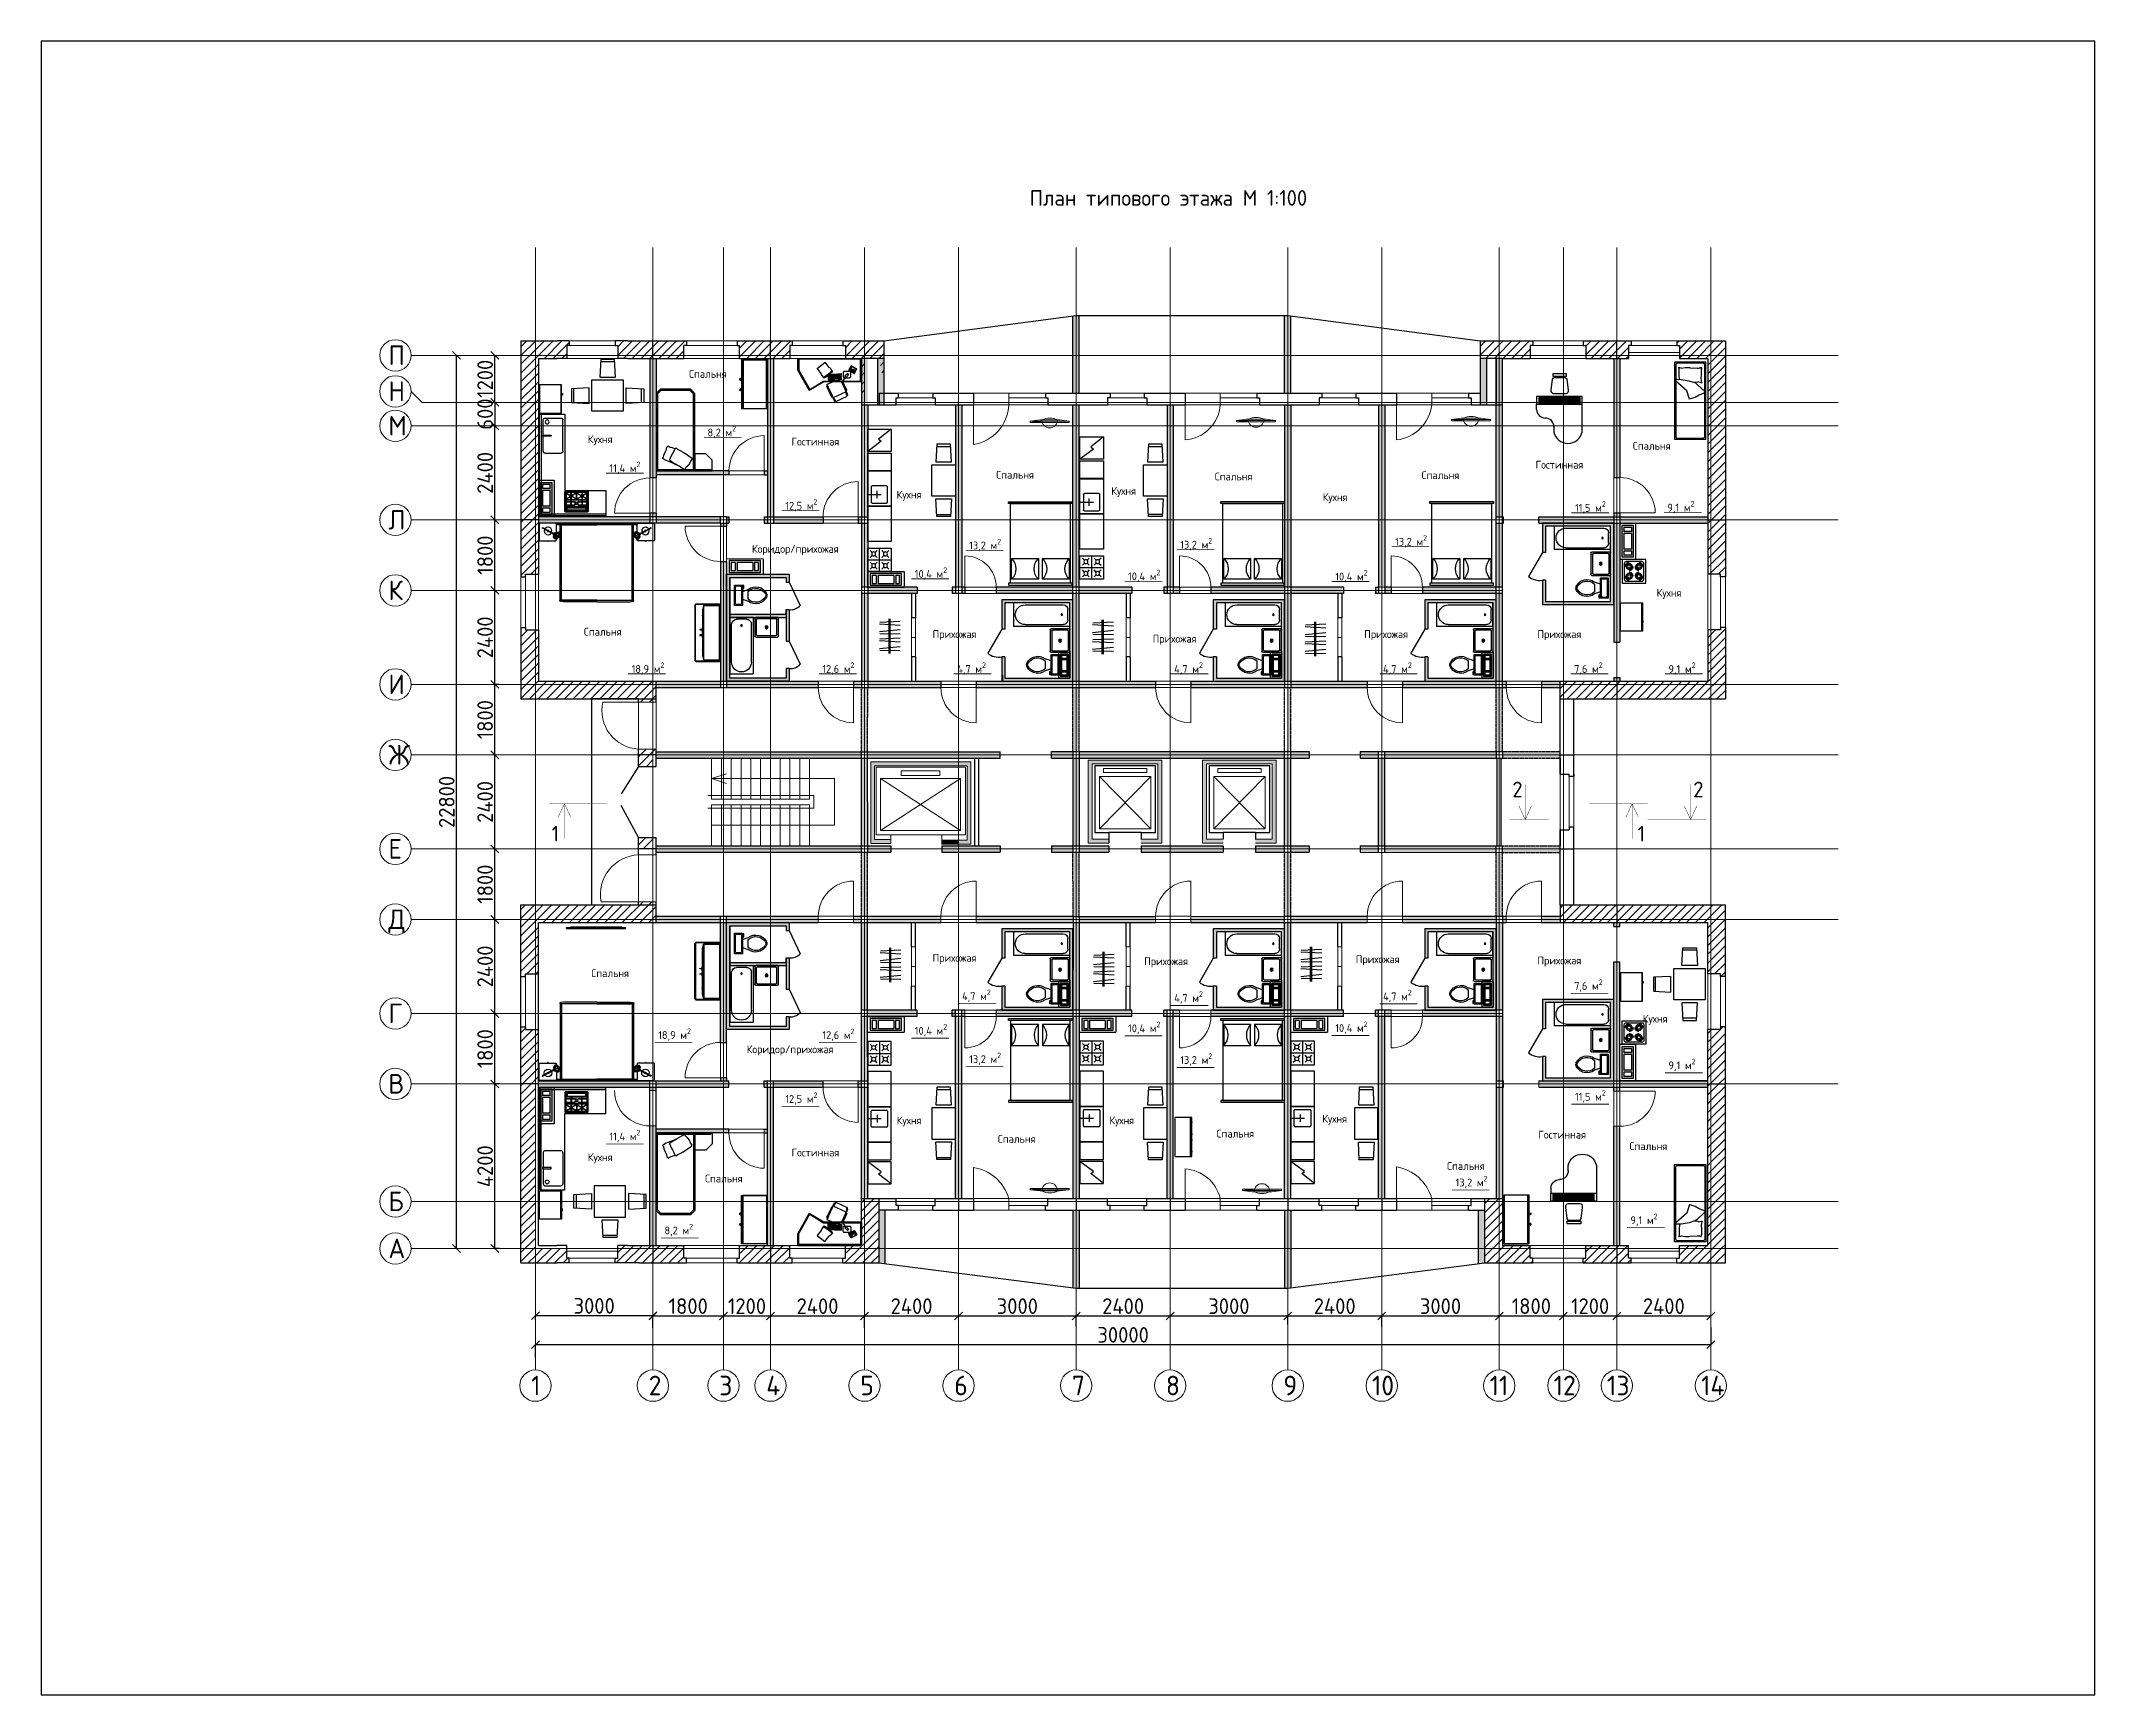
# Model space of a CAD drawing. Header units: millimetres. Extents: x -10163 to 1081624, y -5450 to 417560.
# Drawn here: x 298560 to 350980, y 44700 to 86920 of the extents above; entities that cross this region are included whole.
import ezdxf

# ---------------------------------------------------------------- set-up
doc = ezdxf.new("R2010")
doc.units = ezdxf.units.MM
doc.header["$PDMODE"] = 35
doc.linetypes.add('DASHED', pattern=[7, 5, -2, 0])
doc.linetypes.add('Штрих-пунктир', pattern=[24, 20, -1.5, 1, -1.5])
for name, color, linetype in [('0разрез', 7, 'Continuous'), ('0шибки', 220, 'Continuous'), ('MEBEL', 7, 'DASHED'), ('Анкеровка', 30, 'Continuous'), ('заливка стен', 41, 'Continuous'), ('Кровля', 92, 'Continuous'), ('Лестница', 7, 'Continuous'), ('ЛИФТ', 10, 'Continuous'), ('Мебель', 130, 'Continuous'), ('норм двкри', 60, 'Continuous'), ('Оси 2', 253, 'Continuous'), ('Покрытия', 50, 'Continuous'), ('ПРОЁМЫ', 134, 'Continuous'), ('разрез', 40, 'Continuous'), ('Стены', 40, 'Continuous')]:
    doc.layers.add(name, color=color, linetype=linetype)
doc.layers.add('Окна', color=130, linetype='Continuous', lineweight=5, transparency=0.5)
doc.styles.add('ATTR', font='romans.shx', dxfattribs={"width": 0.8, "height": 1})
doc.styles.add('ГОСТ', font='GOST Common.ttf', dxfattribs={"height": 400})
doc.dimstyles.new('ГОСТ', dxfattribs={"dimtxt": 400, "dimasz": 200, "dimexe": 0.18, "dimexo": 0.0625, "dimgap": 50, "dimtad": 1, "dimdec": 0, "dimzin": 0, "dimdsep": 46, "dimtxsty": 'ГОСТ', "dimblk": 'OBLIQUE', "dimcen": 0.09, "dimadec": 0, "dimazin": 0, "dimtfac": 1, "dimtdec": 0, "dimtofl": 0, "dimtmove": 0, "dimatfit": 3, "dimldrblk": 'NONE', "dimfxl": 1, "dimtolj": 1, "dimtzin": 0, "dimarcsym": 0})
pattern_1 = [(0, (237640, -114270), (0, 6.985), [5.08, -1.905]), (90, (237640, -114270), (-6.985, 4e-16), [5.08, -1.905])]

msp = doc.modelspace()

# ---------------------------------------------------------------- texts
at = {"ltscale": 10, "char_height": 200, "style": 'ГОСТ'}
for s, insert, attachment_point in [('Спальня', (315098.5, 78522.326), 1), ('\\A1;8,2 м{\\H0.7x;\\S2^ ;}', (315569.215, 77094.656), 1), ('Кухня', (312512.814, 76857.411), 1), ('Гостинная', (317713.486, 76795.129), 1), ('Спальня', (339186.653, 76685.064), 1), ('\\A1;11,4 м{\\H0.7x;\\S2^ ;}', (313066.433, 76183.034), 1), ('Гостинная', (336704.18, 76204.754), 1), ('Спальня', (322937.432, 75947.178), 1), ('Кухня', (325874.374, 75534.519), 1), ('Спальня', (328515.372, 75905.475), 1), ('Спальня', (333795.133, 75937.073), 1), ('\\A1;12,5 м{\\H0.7x;\\S2^ ;}', (317554.213, 75226.32), 1), ('Кухня', (320395.702, 75441.678), 1), ('Кухня', (331268.754, 75377.813), 1), ('\\A1;11,5 м{\\H0.7x;\\S2^ ;}', (337708.982, 75169.858), 1), ('\\A1;9,1 м{\\H0.7x;\\S2^ ;}', (340067.867, 75176.602), 1), ('Коридор/прихожая', (316701.639, 74055.265), 1), ('\\A1;13,2 м{\\H0.7x;\\S2^ ;}', (322248.305, 74211.871), 1), ('\\A1;13,2 м{\\H0.7x;\\S2^ ;}', (327634.866, 74231.595), 1), ('\\A1;13,2 м{\\H0.7x;\\S2^ ;}', (333118.61, 74305.679), 1), ('\\A1;10,4 м{\\H0.7x;\\S2^ ;}', (320860.049, 73484.188), 1), ('\\A1;10,4 м{\\H0.7x;\\S2^ ;}', (326302.47, 73423.115), 1), ('\\A1;10,4 м{\\H0.7x;\\S2^ ;}', (331591.266, 73416.32), 1), ('Кухня', (339792.982, 72935.534), 1), ('Спальня', (312414.344, 71941.264), 1), ('Прихожая', (321314.639, 71880.547), 1), ('Прихожая', (332330.336, 71880.547), 1), ('Прихожая', (336751.4, 71880.547), 1), ('Прихожая', (326930.336, 71763.878), 1), ('\\A1;18,9 м{\\H0.7x;\\S2^ ;}', (313632.148, 71058.336), 1), ('\\A1;12,6 м{\\H0.7x;\\S2^ ;}', (318500.326, 71058.336), 1), ('\\A1;4,7 м{\\H0.7x;\\S2^ ;}', (321943.623, 71058.336), 1), ('\\A1;4,7 м{\\H0.7x;\\S2^ ;}', (327480.415, 71058.336), 1), ('\\A1;4,7 м{\\H0.7x;\\S2^ ;}', (332811.601, 71058.336), 1), ('\\A1;7,6 м{\\H0.7x;\\S2^ ;}', (337688.309, 71058.336), 1), ('\\A1;9,1 м{\\H0.7x;\\S2^ ;}', (340095.537, 71058.336), 1), ('Прихожая', (321314.639, 63615.017), 1), ('Прихожая', (326714.639, 63529.686), 1), ('Прихожая', (332114.639, 63580.593), 1), ('Прихожая', (336751.4, 63546.656), 1), ('Спальня', (312603.259, 63224.153), 1), ('\\A1;7,6 м{\\H0.7x;\\S2^ ;}', (337688.309, 62651.783), 7), ('\\A1;4,7 м{\\H0.7x;\\S2^ ;}', (322066.065, 62391.77), 7), ('\\A1;4,7 м{\\H0.7x;\\S2^ ;}', (327480.415, 62345.022), 7), ('\\A1;4,7 м{\\H0.7x;\\S2^ ;}', (332811.601, 62385.339), 7), ('\\A1;10,4 м{\\H0.7x;\\S2^ ;}', (326302.47, 61570.406), 7), ('\\A1;10,4 м{\\H0.7x;\\S2^ ;}', (331591.266, 61577.201), 7), ('Кухня', (339438.097, 62062.565), 1), ('\\A1;18,9 м{\\H0.7x;\\S2^ ;}', (314310.116, 61399.274), 7), ('\\A1;12,6 м{\\H0.7x;\\S2^ ;}', (318500.326, 61396.241), 7), ('\\A1;10,4 м{\\H0.7x;\\S2^ ;}', (320860.049, 61509.333), 7), ('Коридор/прихожая', (316567.665, 61281.694), 1), ('\\A1;13,2 м{\\H0.7x;\\S2^ ;}', (322248.305, 60781.65), 7), ('\\A1;13,2 м{\\H0.7x;\\S2^ ;}', (327634.866, 60761.926), 7), ('\\A1;9,1 м{\\H0.7x;\\S2^ ;}', (340095.537, 60625.212), 7), ('\\A1;12,5 м{\\H0.7x;\\S2^ ;}', (317554.213, 59767.201), 7), ('\\A1;11,5 м{\\H0.7x;\\S2^ ;}', (337708.982, 59823.663), 7), ('Кухня', (320396.531, 59467.19), 1), ('Кухня', (325825.482, 59467.19), 1), ('Кухня', (331258.631, 59508.879), 1), ('\\A1;11,4 м{\\H0.7x;\\S2^ ;}', (313066.433, 58810.487), 7), ('Спальня', (322979.18, 58994.335), 1), ('Спальня', (328559.916, 59129.139), 1), ('Гостинная', (336773.388, 59102.347), 1), ('Спальня', (339101.769, 58808.419), 1), ('Кухня', (312512.814, 58527.101), 1), ('Гостинная', (317713.486, 58647.347), 1), ('Спальня', (334444.849, 58302.126), 1), ('Спальня', (315504.513, 57983.698), 1), ('\\A1;13,2 м{\\H0.7x;\\S2^ ;}', (334661.574, 57634.878), 7), ('\\A1;8,2 м{\\H0.7x;\\S2^ ;}', (314470.478, 56409.639), 7), ('\\A1;9,1 м{\\H0.7x;\\S2^ ;}', (339124.945, 56670.498), 7)]:
    msp.add_mtext_dynamic_manual_height_columns(s, width=1702.69003, gutter_width=2000, heights=[0], dxfattribs=dict(at, insert=insert, attachment_point=attachment_point))
at = {"layer": 'Оси 2', "lineweight": 9, "char_height": 500, "attachment_point": 1, "style": 'ГОСТ'}
for s, insert in [('П', (307424.699, 79150.483)), ('Н', (307424.699, 78229.984)), ('М', (307424.699, 77350.483)), ('Л', (307424.699, 74950.483)), ('К', (307424.699, 73150.483)), ('И', (307424.699, 70750.483)), ('Ж', (307424.699, 68950.483)), ('Е', (307424.699, 66550.483)), ('Д', (307424.699, 64750.483)), ('Г', (307424.699, 62350.483)), ('В', (307424.699, 60550.483)), ('Б', (307424.699, 57550.483)), ('А', (307424.699, 56350.483)), ('1', (311067.938, 52848.8)), ('2', (314067.938, 52848.8)), ('3', (315867.938, 52848.8)), ('4', (317067.938, 52848.8)), ('5', (319467.938, 52848.8)), ('6', (321867.938, 52848.8)), ('7', (324867.938, 52848.8)), ('8', (327267.938, 52848.8)), ('9', (330267.938, 52848.8)), ('10', (332527.938, 52848.8)), ('11', (335527.938, 52848.8)), ('12', (337164.699, 52848.8)), ('13', (338527.938, 52848.8)), ('14', (340927.938, 52848.8))]:
    msp.add_mtext_dynamic_manual_height_columns(s, width=529.33393, gutter_width=12.5, heights=[0], dxfattribs=dict(at, insert=insert))
at = {"layer": 'Покрытия', "lineweight": 9, "insert": (323793.329, 83115.654), "char_height": 400, "attachment_point": 1, "style": 'ГОСТ'}
msp.add_mtext_dynamic_manual_height_columns('План типового этажа М 1:100', width=11750, gutter_width=2000, heights=[0], dxfattribs=at)
at = {"layer": 'ПРОЁМЫ', "ltscale": 10, "char_height": 400, "style": 'ГОСТ'}
for s, insert, attachment_point in [('2', (336111.171, 67613.656), 7), ('2', (340989.265, 67613.656), 9), ('1', (311590.243, 66885.789), 1), ('1', (339496.945, 66885.789), 3)]:
    msp.add_mtext_dynamic_manual_height_columns(s, width=202.96035, gutter_width=2000, heights=[0], dxfattribs=dict(at, insert=insert, attachment_point=attachment_point))

# ---------------------------------------------------------------- blocks, each defined once
blk = doc.blocks.new('I_FURN_CHAIR_SECRETARY_P')
at = {"color": 0, "linetype": 'ByBlock', "lineweight": -2}
blk.add_lwpolyline([(3.2, -10.3), (0, -10.3), (0, 10.3), (3.2, 10.3)], close=True, dxfattribs=at)
blk.add_lwpolyline([(4.8, 8.3), (4.8, -8.3, 0.368373), (6.8, -10.6), (20.8, -12.9, 0.46159), (25.4, -8.9), (25.4, 8.9, 0.46159), (20.8, 12.9), (6.8, 10.6, 0.368373)], format="xyb", close=True, dxfattribs=at)
at = {"layer": 'Defpoints', "color": 0, "linetype": 'ByBlock', "lineweight": -2}
for p in [(0, 12.9), (12.7, 0), (25.4, 0), (0, -12.9)]:
    blk.add_point(p, dxfattribs=at)
blk = doc.blocks.new('*U938')
at = {"layer": 'Мебель', "color": 1, "linetype": 'Continuous', "lineweight": -3, "extrusion": (0, 0, -1), "xscale": -20, "yscale": 17, "zscale": -17}
blk.add_blockref('I_FURN_CHAIR_SECRETARY_P', (0, 0), dxfattribs=at)
blk = doc.blocks.new('k_22')
at = {"layer": 'Мебель', "ltscale": 600}
for p, q in [((0, 600), (0, 0)), ((600, 600), (0, 600)), ((500, 550), (100, 550)), ((600, 0), (600, 600)), ((0, 0), (600, 0)), ((50, 500), (50, 100)), ((100, 50), (500, 50)), ((550, 100), (550, 500))]:
    blk.add_line(p, q, dxfattribs=at)
for centre in [(175, 425), (175, 175), (425, 425), (425, 175)]:
    blk.add_circle(centre, 75, dxfattribs=at)
for centre, radius, start, end in [((100, 500), 50, 90, 180), ((168, 432), 93, 85.4974, 184.5026), ((432, 432), 93, 355.4974, 94.5026), ((500, 500), 50, 0, 90), ((100, 100), 50, 180, 270), ((168, 168), 93, 175.4974, 274.5026), ((175, 425), 73.8, 0, 180), ((175, 425), 73.8, 180, 0), ((175, 175), 73.8, 0, 180), ((175, 175), 73.8, 180, 0), ((175, 425), 41.3, 0, 180), ((175, 425), 41.3, 180, 0), ((175, 175), 41.3, 0, 180), ((175, 175), 41.3, 180, 0), ((182, 418), 93, 265.4974, 4.5026), ((182, 182), 93, 355.4974, 94.5026), ((418, 418), 93, 175.4974, 274.5026), ((418, 182), 93, 85.4974, 184.5026), ((425, 425), 73.8, 0, 180), ((425, 425), 73.8, 180, 0), ((425, 175), 73.8, 0, 180), ((425, 175), 73.8, 180, 0), ((425, 425), 41.3, 0, 180), ((425, 425), 41.3, 180, 0), ((425, 175), 41.3, 0, 180), ((425, 175), 41.3, 180, 0), ((432, 168), 93, 265.4974, 4.5026), ((500, 100), 50, 270, 0)]:
    blk.add_arc(centre, radius, start, end, dxfattribs=at)
blk = doc.blocks.new('Piano - Baby Grand')
at = {"linetype": 'Continuous'}
for p, q in [((-29, 8.250005), (-29, -27.249995)), ((7, 1.250005), (7, 8.250005)), ((29, -20.749995), (29, -27.249995)), ((-29, -27.249995), (-29, -37.249995)), ((29, -27.249995), (-29, -27.249995)), ((-29, -37.249995), (29, -37.249995)), ((-26, -36.249995), (-26, -28.249995)), ((-26, -28.249995), (26, -28.249995)), ((-26, -36.249995), (-25, -36.249995)), ((-25.25, -33.249995), (-25.25, -28.249995)), ((-25, -33.249995), (-25.25, -33.249995)), ((-24.75, -33.249995), (-25, -33.249995)), ((-25, -36.249995), (-25, -33.249995)), ((-25, -36.249995), (-24, -36.249995)), ((-24.75, -28.249995), (-24.75, -33.249995)), ((-24.25, -33.249995), (-24.25, -28.249995)), ((-24, -33.249995), (-24.25, -33.249995)), ((-23.75, -33.249995), (-24, -33.249995)), ((-24, -36.249995), (-24, -33.249995)), ((-24, -36.249995), (-23, -36.249995)), ((-23.75, -28.249995), (-23.75, -33.249995)), ((-23, -36.249995), (-23, -28.249995)), ((-23, -36.249995), (-22, -36.249995)), ((-22.25, -33.249995), (-22.25, -28.249995)), ((-22, -33.249995), (-22.25, -33.249995)), ((-21.75, -33.249995), (-22, -33.249995)), ((-22, -36.249995), (-22, -33.249995)), ((-22, -36.249995), (-21, -36.249995)), ((-21.75, -28.249995), (-21.75, -33.249995)), ((-21.25, -33.249995), (-21.25, -28.249995)), ((-21, -33.249995), (-21.25, -33.249995)), ((-20.75, -33.249995), (-21, -33.249995)), ((-21, -36.249995), (-21, -33.249995)), ((-21, -36.249995), (-20, -36.249995)), ((-20.75, -28.249995), (-20.75, -33.249995)), ((-20.25, -33.249995), (-20.25, -28.249995)), ((-20, -33.249995), (-20.25, -33.249995)), ((-19.75, -33.249995), (-20, -33.249995)), ((-20, -36.249995), (-20, -33.249995)), ((-20, -36.249995), (-19, -36.249995)), ((-19.75, -28.249995), (-19.75, -33.249995)), ((-19, -36.249995), (-19, -28.249995)), ((-19, -36.249995), (-18, -36.249995)), ((-18.25, -33.249995), (-18.25, -28.249995)), ((-18, -33.249995), (-18.25, -33.249995)), ((-17.75, -33.249995), (-18, -33.249995)), ((-18, -36.249995), (-18, -33.249995)), ((-18, -36.249995), (-17, -36.249995)), ((-17.75, -28.249995), (-17.75, -33.249995)), ((-17.25, -33.249995), (-17.25, -28.249995)), ((-17, -33.249995), (-17.25, -33.249995)), ((-16.75, -33.249995), (-17, -33.249995)), ((-17, -36.249995), (-17, -33.249995)), ((-17, -36.249995), (-16, -36.249995)), ((-16.75, -28.249995), (-16.75, -33.249995)), ((-16, -36.249995), (-16, -28.249995)), ((-16, -36.249995), (-15, -36.249995)), ((-15.25, -33.249995), (-15.25, -28.249995)), ((-15, -33.249995), (-15.25, -33.249995)), ((-14.75, -33.249995), (-15, -33.249995)), ((-15, -36.249995), (-15, -33.249995)), ((-15, -36.249995), (-14, -36.249995)), ((-14.75, -28.249995), (-14.75, -33.249995)), ((-14.25, -33.249995), (-14.25, -28.249995)), ((-14, -33.249995), (-14.25, -33.249995)), ((-13.75, -33.249995), (-14, -33.249995)), ((-14, -36.249995), (-14, -33.249995)), ((-14, -36.249995), (-13, -36.249995)), ((-13.75, -28.249995), (-13.75, -33.249995)), ((-13.25, -33.249995), (-13.25, -28.249995)), ((-13, -33.249995), (-13.25, -33.249995)), ((-12.75, -33.249995), (-13, -33.249995)), ((-13, -36.249995), (-13, -33.249995)), ((-13, -36.249995), (-12, -36.249995)), ((-12.75, -28.249995), (-12.75, -33.249995)), ((-12, -36.249995), (-12, -28.249995)), ((-12, -36.249995), (-11, -36.249995)), ((-11.25, -33.249995), (-11.25, -28.249995)), ((-11, -33.249995), (-11.25, -33.249995)), ((-10.75, -33.249995), (-11, -33.249995)), ((-11, -36.249995), (-11, -33.249995)), ((-11, -36.249995), (-10, -36.249995)), ((-10.75, -28.249995), (-10.75, -33.249995)), ((-10.25, -33.249995), (-10.25, -28.249995)), ((-10, -33.249995), (-10.25, -33.249995)), ((-9.75, -33.249995), (-10, -33.249995)), ((-10, -36.249995), (-10, -33.249995)), ((-10, -36.249995), (-9, -36.249995)), ((-9.75, -28.249995), (-9.75, -33.249995)), ((-9, -36.249995), (-9, -28.249995)), ((-9, -36.249995), (-8, -36.249995)), ((-8.25, -33.249995), (-8.25, -28.249995)), ((-8, -33.249995), (-8.25, -33.249995)), ((-7.75, -33.249995), (-8, -33.249995)), ((-8, -36.249995), (-8, -33.249995)), ((-8, -36.249995), (-7, -36.249995)), ((-7.75, -28.249995), (-7.75, -33.249995)), ((-7.25, -33.249995), (-7.25, -28.249995)), ((-7, -33.249995), (-7.25, -33.249995)), ((-6.75, -33.249995), (-7, -33.249995)), ((-7, -36.249995), (-7, -33.249995)), ((-7, -36.249995), (-6, -36.249995)), ((-6.75, -28.249995), (-6.75, -33.249995)), ((-6.25, -33.249995), (-6.25, -28.249995)), ((-6, -33.249995), (-6.25, -33.249995)), ((-5.75, -33.249995), (-6, -33.249995)), ((-6, -36.249995), (-6, -33.249995)), ((-6, -36.249995), (-5, -36.249995)), ((-5.75, -28.249995), (-5.75, -33.249995)), ((-5, -36.249995), (-5, -28.249995)), ((-5, -36.249995), (-4, -36.249995)), ((-4.25, -33.249995), (-4.25, -28.249995)), ((-4, -33.249995), (-4.25, -33.249995)), ((-3.75, -33.249995), (-4, -33.249995)), ((-4, -36.249995), (-4, -33.249995)), ((-4, -36.249995), (-3, -36.249995)), ((-3.75, -28.249995), (-3.75, -33.249995)), ((-3.25, -33.249995), (-3.25, -28.249995)), ((-3, -33.249995), (-3.25, -33.249995)), ((-2.75, -33.249995), (-3, -33.249995)), ((-3, -36.249995), (-3, -33.249995)), ((-3, -36.249995), (-2, -36.249995)), ((-2.75, -28.249995), (-2.75, -33.249995)), ((-2, -36.249995), (-2, -28.249995)), ((-2, -36.249995), (-1, -36.249995)), ((-1.25, -33.249995), (-1.25, -28.249995)), ((-1, -33.249995), (-1.25, -33.249995)), ((-0.75, -33.249995), (-1, -33.249995)), ((-1, -36.249995), (-1, -33.249995)), ((-1, -36.249995), (0, -36.249995)), ((-0.75, -28.249995), (-0.75, -33.249995)), ((-0.25, -33.249995), (-0.25, -28.249995)), ((0, -33.249995), (-0.25, -33.249995)), ((0.25, -33.249995), (0, -33.249995)), ((0, -36.249995), (0, -33.249995)), ((0, -36.249995), (1, -36.249995)), ((0.25, -28.249995), (0.25, -33.249995)), ((0.75, -33.249995), (0.75, -28.249995)), ((1, -33.249995), (0.75, -33.249995)), ((1.25, -33.249995), (1, -33.249995)), ((1, -36.249995), (1, -33.249995)), ((1, -36.249995), (2, -36.249995)), ((1.25, -28.249995), (1.25, -33.249995)), ((2, -36.249995), (2, -28.249995)), ((2, -36.249995), (3, -36.249995)), ((2.75, -33.249995), (2.75, -28.249995)), ((3, -33.249995), (2.75, -33.249995)), ((3.25, -33.249995), (3, -33.249995)), ((3, -36.249995), (3, -33.249995)), ((3, -36.249995), (4, -36.249995)), ((3.25, -28.249995), (3.25, -33.249995)), ((3.75, -33.249995), (3.75, -28.249995)), ((4, -33.249995), (3.75, -33.249995)), ((4.25, -33.249995), (4, -33.249995)), ((4, -36.249995), (4, -33.249995)), ((4, -36.249995), (5, -36.249995)), ((4.25, -28.249995), (4.25, -33.249995)), ((5, -36.249995), (5, -28.249995)), ((5, -36.249995), (6, -36.249995)), ((5.75, -33.249995), (5.75, -28.249995)), ((6, -33.249995), (5.75, -33.249995)), ((6.25, -33.249995), (6, -33.249995)), ((6, -36.249995), (6, -33.249995)), ((6, -36.249995), (7, -36.249995)), ((6.25, -28.249995), (6.25, -33.249995)), ((6.75, -33.249995), (6.75, -28.249995)), ((7, -33.249995), (6.75, -33.249995)), ((7.25, -33.249995), (7, -33.249995)), ((7, -36.249995), (7, -33.249995)), ((7, -36.249995), (8, -36.249995)), ((7.25, -28.249995), (7.25, -33.249995)), ((7.75, -33.249995), (7.75, -28.249995)), ((8, -33.249995), (7.75, -33.249995)), ((8.25, -33.249995), (8, -33.249995)), ((8, -36.249995), (8, -33.249995)), ((8, -36.249995), (9, -36.249995)), ((8.25, -28.249995), (8.25, -33.249995)), ((9, -36.249995), (9, -28.249995)), ((9, -36.249995), (10, -36.249995)), ((9.75, -33.249995), (9.75, -28.249995)), ((10, -33.249995), (9.75, -33.249995)), ((10.25, -33.249995), (10, -33.249995)), ((10, -36.249995), (10, -33.249995)), ((10, -36.249995), (11, -36.249995)), ((10.25, -28.249995), (10.25, -33.249995)), ((10.75, -33.249995), (10.75, -28.249995)), ((11, -33.249995), (10.75, -33.249995)), ((11.25, -33.249995), (11, -33.249995)), ((11, -36.249995), (11, -33.249995)), ((11, -36.249995), (12, -36.249995)), ((11.25, -28.249995), (11.25, -33.249995)), ((12, -36.249995), (12, -28.249995)), ((12, -36.249995), (13, -36.249995)), ((12.75, -33.249995), (12.75, -28.249995)), ((13, -33.249995), (12.75, -33.249995)), ((13.25, -33.249995), (13, -33.249995)), ((13, -36.249995), (13, -33.249995)), ((13, -36.249995), (14, -36.249995)), ((13.25, -28.249995), (13.25, -33.249995)), ((13.75, -33.249995), (13.75, -28.249995)), ((14, -33.249995), (13.75, -33.249995)), ((14.25, -33.249995), (14, -33.249995)), ((14, -36.249995), (14, -33.249995)), ((14, -36.249995), (15, -36.249995)), ((14.25, -28.249995), (14.25, -33.249995)), ((14.75, -33.249995), (14.75, -28.249995)), ((15, -33.249995), (14.75, -33.249995)), ((15.25, -33.249995), (15, -33.249995)), ((15, -36.249995), (15, -33.249995)), ((15, -36.249995), (16, -36.249995)), ((15.25, -28.249995), (15.25, -33.249995)), ((16, -36.249995), (16, -28.249995)), ((16, -36.249995), (17, -36.249995)), ((16.75, -33.249995), (16.75, -28.249995)), ((17, -33.249995), (16.75, -33.249995)), ((17.25, -33.249995), (17, -33.249995)), ((17, -36.249995), (17, -33.249995)), ((17, -36.249995), (18, -36.249995)), ((17.25, -28.249995), (17.25, -33.249995)), ((17.75, -33.249995), (17.75, -28.249995)), ((18, -33.249995), (17.75, -33.249995)), ((18.25, -33.249995), (18, -33.249995)), ((18, -36.249995), (18, -33.249995)), ((18, -36.249995), (19, -36.249995)), ((18.25, -28.249995), (18.25, -33.249995)), ((19, -36.249995), (19, -28.249995)), ((19, -36.249995), (20, -36.249995)), ((19.75, -33.249995), (19.75, -28.249995)), ((20, -33.249995), (19.75, -33.249995)), ((20.25, -33.249995), (20, -33.249995)), ((20, -36.249995), (20, -33.249995)), ((20, -36.249995), (21, -36.249995)), ((20.25, -28.249995), (20.25, -33.249995)), ((20.75, -33.249995), (20.75, -28.249995)), ((21, -33.249995), (20.75, -33.249995)), ((21.25, -33.249995), (21, -33.249995)), ((21, -36.249995), (21, -33.249995)), ((21, -36.249995), (22, -36.249995)), ((21.25, -28.249995), (21.25, -33.249995)), ((21.75, -33.249995), (21.75, -28.249995)), ((22, -33.249995), (21.75, -33.249995)), ((22.25, -33.249995), (22, -33.249995)), ((22, -36.249995), (22, -33.249995)), ((22, -36.249995), (23, -36.249995)), ((22.25, -28.249995), (22.25, -33.249995)), ((23, -36.249995), (23, -28.249995)), ((23, -36.249995), (24, -36.249995)), ((23.75, -33.249995), (23.75, -28.249995)), ((24, -33.249995), (23.75, -33.249995)), ((24.25, -33.249995), (24, -33.249995)), ((24, -36.249995), (24, -33.249995)), ((24, -36.249995), (25, -36.249995)), ((24.25, -28.249995), (24.25, -33.249995)), ((24.75, -33.249995), (24.75, -28.249995)), ((25, -33.249995), (24.75, -33.249995)), ((25.25, -33.249995), (25, -33.249995)), ((25, -36.249995), (25, -33.249995)), ((25, -36.249995), (26, -36.249995)), ((25.25, -28.249995), (25.25, -33.249995)), ((26, -36.249995), (26, -28.249995)), ((29, -37.249995), (29, -27.249995))]:
    blk.add_line(p, q, dxfattribs=at)
for centre, radius, start, end in [((-11, 4.327585), 18.42241, 12.29325, 167.7067), ((18, 1.250005), 11, 177.3974, 270), ((18, -20.749995), 11, 0, 90)]:
    blk.add_arc(centre, radius, start, end, dxfattribs=at)
blk = doc.blocks.new('K7-7')
for p, q in [((0, 0), (900, 0)), ((900, 400), (900, 0)), ((900, 0), (1300, 0))]:
    blk.add_line(p, q)
for points in [[(900, 400), (900, 1800), (800, 1900), (100, 1900), (0, 1800), (0, 0)], [(870, 30), (870, 1787), (787, 1870), (113, 1870), (30, 1787), (30, 0)], [(494, 131), (461, 144), (400, 172), (354, 193), (314, 210), (237, 241), (150, 288), (172, 317), (182, 369), (213, 437), (240, 499), (252, 554), (279, 585), (326, 555), (376, 541), (444, 515)], [(30, 30), (1270, 30)], [(1300, 0), (1300, 250), (1150, 400), (900, 400)]]:
    blk.add_lwpolyline(points)
blk.add_lwpolyline([(464, 532), (507, 497), (555, 477), (625, 439), (709, 388), (766, 345), (811, 313), (831, 300), (827, 271), (797, 229), (771, 171), (740, 120), (690, 77), (664, 33), (591, 72), (534, 107), (490, 134), (453, 157), (380, 196), (300, 254), (325, 280), (341, 330), (380, 394), (415, 452), (434, 505)], close=True)
for points in [[(900, 0), (900, 400, 0.414214)], [(1270, 0), (1270, 30, 0.414214)]]:
    blk.add_lwpolyline(points, format="xyb")
blk = doc.blocks.new('OZ883')
at = {"layer": 'Мебель'}
for p, q in [((-866, -225), (-866, -575)), ((866, -225), (866, -575)), ((-175, -1266), (175, -1266))]:
    blk.add_line(p, q, dxfattribs=at)
for points in [[(-400, -800), (400, -800), (400, 0), (-400, 0)], [(-474, -600), (-924, -575), (-924, -225), (-474, -200)], [(474, -600), (924, -575), (924, -225), (474, -200)], [(200, -874), (175, -1324), (-175, -1324), (-200, -874)]]:
    blk.add_lwpolyline(points, close=True, dxfattribs=at)
blk = doc.blocks.new('Kitchen_L2600x1700')
at = {"layer": 'Мебель', "linetype": 'Continuous'}
for p, q in [((650, 1700), (0, 1700)), ((0, 1700), (0, 0)), ((50, 1700), (50, 50)), ((650, 650), (650, 1700)), ((102, 1231), (100, 1220)), ((100, 1220), (100, 680)), ((108, 1241), (102, 1231)), ((116, 1248), (108, 1241)), ((127, 1250), (116, 1248)), ((122, 1200), (124, 1210)), ((122, 700), (122, 1200)), ((124, 1210), (129, 1218)), ((604, 1250), (127, 1250)), ((129, 1218), (136, 1223)), ((131, 1199), (132, 1206)), ((131, 701), (131, 1199)), ((132, 1206), (135, 1210)), ((135, 1210), (139, 1214)), ((136, 1223), (144, 1225)), ((139, 1214), (145, 1215)), ((144, 1225), (586, 1225)), ((210, 1187), (144, 1187)), ((144, 1187), (144, 712)), ((145, 1215), (585, 1215)), ((210, 712), (210, 1187)), ((228, 1215), (228, 685)), ((498, 1092), (233, 1092)), ((233, 1092), (233, 1082)), ((498, 1082), (233, 1082)), ((237, 1215), (237, 685)), ((272, 998), (272, 1225)), ((281, 1002), (281, 1225)), ((361, 1002), (361, 1225)), ((369, 998), (369, 1225)), ((405, 1215), (405, 685)), ((414, 1215), (414, 685)), ((426, 950), (494, 1078)), ((428, 1222), (435, 1228)), ((428, 1222), (494, 1097)), ((435, 1228), (501, 1103)), ((436, 950), (501, 1072)), ((480, 1106), (475, 1087)), ((475, 1087), (480, 1069)), ((492, 1120), (480, 1106)), ((480, 1069), (492, 1055)), ((509, 1125), (492, 1120)), ((492, 1055), (509, 1050)), ((494, 1097), (501, 1103)), ((501, 1072), (494, 1078)), ((498, 1092), (498, 1082)), ((525, 1120), (509, 1125)), ((509, 1050), (525, 1055)), ((582, 1228), (516, 1103)), ((516, 1103), (523, 1097)), ((523, 1078), (516, 1072)), ((581, 950), (516, 1072)), ((520, 1082), (520, 1092)), ((608, 1092), (520, 1092)), ((608, 1082), (520, 1082)), ((590, 1222), (523, 1097)), ((591, 950), (523, 1078)), ((537, 1106), (525, 1120)), ((525, 1055), (537, 1069)), ((542, 1087), (537, 1106)), ((537, 1069), (542, 1087)), ((582, 1228), (590, 1222)), ((585, 1215), (591, 1214)), ((586, 1225), (594, 1223)), ((591, 1214), (595, 1210)), ((594, 1223), (601, 1218)), ((595, 1210), (598, 1206)), ((598, 1206), (599, 1199)), ((599, 1199), (599, 701)), ((601, 1218), (606, 1210)), ((614, 1248), (604, 1250)), ((606, 1210), (608, 1200)), ((608, 1200), (608, 700)), ((622, 1241), (614, 1248)), ((628, 1231), (622, 1241)), ((630, 1220), (628, 1231)), ((630, 680), (630, 1220)), ((100, 680), (102, 669)), ((102, 669), (108, 659)), ((108, 659), (116, 652)), ((116, 652), (127, 650)), ((124, 690), (122, 700)), ((129, 682), (124, 690)), ((127, 650), (604, 650)), ((136, 677), (129, 682)), ((132, 694), (131, 701)), ((135, 690), (132, 694)), ((139, 686), (135, 690)), ((144, 675), (136, 677)), ((145, 685), (139, 686)), ((144, 712), (210, 712)), ((586, 675), (144, 675)), ((585, 685), (145, 685)), ((233, 817), (498, 817)), ((233, 817), (233, 807)), ((233, 807), (498, 807)), ((307, 959), (272, 998)), ((307, 941), (272, 902)), ((272, 675), (272, 902)), ((313, 966), (281, 1002)), ((313, 934), (281, 898)), ((281, 675), (281, 898)), ((292, 969), (288, 950)), ((288, 950), (292, 931)), ((304, 982), (292, 969)), ((292, 931), (304, 918)), ((321, 987), (304, 982)), ((304, 918), (321, 912)), ((307, 959), (313, 966)), ((313, 934), (307, 941)), ((337, 982), (321, 987)), ((321, 912), (337, 918)), ((361, 1002), (329, 966)), ((329, 966), (335, 959)), ((335, 941), (329, 934)), ((361, 898), (329, 934)), ((369, 998), (335, 959)), ((369, 902), (335, 941)), ((350, 969), (337, 982)), ((337, 918), (350, 931)), ((354, 950), (350, 969)), ((350, 931), (354, 950)), ((361, 675), (361, 898)), ((369, 675), (369, 902)), ((414, 955), (599, 955)), ((414, 945), (599, 945)), ((426, 950), (494, 822)), ((428, 678), (494, 803)), ((435, 672), (428, 678)), ((435, 672), (501, 797)), ((436, 950), (501, 828)), ((480, 831), (475, 812)), ((475, 812), (480, 794)), ((492, 845), (480, 831)), ((480, 794), (492, 780)), ((509, 850), (492, 845)), ((492, 780), (509, 775)), ((494, 822), (501, 828)), ((501, 797), (494, 803)), ((498, 817), (498, 807)), ((525, 845), (509, 850)), ((509, 775), (525, 780)), ((581, 950), (516, 828)), ((516, 828), (523, 822)), ((523, 803), (516, 797)), ((582, 672), (516, 797)), ((520, 817), (608, 817)), ((520, 807), (520, 817)), ((520, 807), (608, 807)), ((591, 950), (523, 822)), ((590, 678), (523, 803)), ((537, 831), (525, 845)), ((525, 780), (537, 794)), ((542, 812), (537, 831)), ((537, 794), (542, 812)), ((590, 678), (582, 672)), ((591, 686), (585, 685)), ((594, 677), (586, 675)), ((595, 690), (591, 686)), ((601, 682), (594, 677)), ((598, 694), (595, 690)), ((599, 701), (598, 694)), ((606, 690), (601, 682)), ((604, 650), (614, 652)), ((608, 700), (606, 690)), ((614, 652), (622, 659)), ((622, 659), (628, 669)), ((628, 669), (630, 680)), ((2600, 650), (650, 650)), ((1600, 150), (1600, 550)), ((1650, 600), (2450, 600)), ((2500, 150), (2500, 550)), ((2600, 0), (2600, 650)), ((2600, 50), (50, 50)), ((1650, 100), (2450, 100)), ((2065, 300), (2035, 300)), ((2035, 300), (2035, 80)), ((2035, 80), (2065, 80)), ((2065, 80), (2065, 300)), ((0, 0), (2600, 0))]:
    blk.add_line(p, q, dxfattribs=at)
blk.add_circle((2400, 200), 50, dxfattribs=at)
for centre, start, end in [((1650, 550), 90, 180), ((2450, 550), 0, 90), ((1650, 150), 180, 270), ((2450, 150), 270, 0)]:
    blk.add_arc(centre, 50, start, end, dxfattribs=at)
blk = doc.blocks.new('ms_34')
for p, q in [((-0.072024, -591.033558), (-0.072024, 0)), ((-0.072024, 0), (0, -0.036336)), ((1625.59047, 0), (-0.072024, 0)), ((1625.59047, 0), (1625.518368, -0.036336)), ((1625.59047, -295.516494), (1625.59047, 0)), ((0, -0.036336), (0, -591.016962)), ((1625.518368, -0.036336), (0, -0.036336)), ((24.951912, -576.099018), (24.951912, -19.634346)), ((24.951912, -19.634346), (1600.566246, -19.634346)), ((117.94338, -266.359524), (122.792028, -261.623958)), ((164.09097, -353.951454), (117.94338, -266.359524)), ((117.94338, -266.359524), (118.848396, -268.077564)), ((118.09716, -266.651916), (117.94338, -266.359524)), ((118.848396, -268.077564), (118.09716, -266.651916)), ((122.792028, -261.623958), (258.4146, -190.234566)), ((131.334402, -273.529818), (133.795026, -261.808782)), ((134.215452, -282.438474), (131.334402, -273.529818)), ((133.795026, -261.808782), (200.48232, -226.688004)), ((139.640952, -290.00616), (134.215452, -282.438474)), ((151.534296, -294.168096), (139.640952, -290.00616)), ((152.867604, -293.466282), (151.534296, -294.168096)), ((151.534296, -294.168096), (152.045562, -293.899158)), ((152.045562, -293.899158), (154.499172, -292.607406)), ((156.45354, -291.577722), (152.867604, -293.466282)), ((178.13115, -380.601024), (159.387948, -345.02478)), ((164.17122, -300.525), (164.27493, -300.726132)), ((164.27493, -300.726132), (171.067716, -313.615038)), ((171.067716, -313.615038), (184.054398, -306.775764)), ((172.840188, -316.979316), (173.047902, -317.373564)), ((173.047902, -317.373564), (179.800488, -330.189804)), ((176.500224, -281.02026), (190.104816, -273.855402)), ((184.054398, -306.775764), (177.157614, -293.685438)), ((184.77981, -379.282098), (178.13115, -380.601024)), ((179.800488, -330.189804), (192.786954, -323.350812)), ((180.641916, -291.85038), (180.745626, -292.047216)), ((180.745626, -292.047216), (187.538412, -304.9407)), ((180.984948, -332.43828), (181.456374, -333.333492)), ((181.456374, -333.333492), (188.04288, -345.83502)), ((320.37363, -307.837488), (184.77981, -379.282098)), ((185.230422, -234.7209), (240.425136, -205.652334)), ((192.786954, -323.350812), (185.826876, -310.139754)), ((187.538412, -304.9407), (200.525094, -298.101714)), ((188.04288, -345.83502), (201.029346, -338.996034)), ((189.310884, -308.305266), (189.518598, -308.699514)), ((189.518598, -308.699514), (196.271184, -321.515754)), ((189.630174, -348.847392), (190.022778, -349.592688)), ((190.022778, -349.592688), (196.517016, -361.919118)), ((200.525094, -298.101714), (193.62831, -285.011106)), ((201.029346, -338.996034), (193.97142, -325.59843)), ((196.271184, -321.515754), (209.25765, -314.67648)), ((196.517016, -361.919118), (209.50341, -355.079844)), ((197.112606, -283.176042), (197.216322, -283.373454)), ((197.216322, -283.373454), (204.009102, -296.266368)), ((197.455428, -323.763942), (197.92707, -324.65916)), ((197.92707, -324.65916), (204.513576, -337.160682)), ((200.48232, -226.688004), (197.94996, -228.021816)), ((209.25765, -314.67648), (202.297284, -301.465416)), ((209.50341, -355.079844), (202.616358, -342.007542)), ((204.009102, -296.266368), (216.995862, -289.427376)), ((204.513576, -337.160682), (217.500042, -330.321696)), ((205.781292, -299.630358), (205.989288, -300.025182)), ((205.989288, -300.025182), (212.741946, -312.841992)), ((206.100582, -340.173054), (206.493474, -340.91835)), ((206.493474, -340.91835), (212.987712, -353.245356)), ((216.995862, -289.427376), (210.098718, -276.337056)), ((210.91347, -317.820168), (210.44154, -316.924386)), ((217.500042, -330.321696), (210.91347, -317.820168)), ((212.741946, -312.841992), (225.728346, -306.00243)), ((212.987712, -353.245356), (225.974178, -346.405794)), ((213.925836, -315.08904), (214.397766, -315.98511)), ((214.397766, -315.98511), (220.984266, -328.486638)), ((225.728346, -306.00243), (218.76798, -292.791366)), ((225.974178, -346.405794), (219.086766, -333.333492)), ((256.884954, -259.804062), (220.007232, -279.226686)), ((244.839552, -326.360322), (220.007232, -279.226686)), ((220.007232, -279.226686), (239.657808, -316.525272)), ((220.984266, -328.486638), (233.970738, -321.647646)), ((222.57099, -331.498434), (222.96417, -332.244306)), ((222.96417, -332.244306), (229.458402, -344.571018)), ((227.384232, -309.145836), (226.911948, -308.249478)), ((233.970738, -321.647646), (227.384232, -309.145836)), ((229.458402, -344.571018), (242.444874, -337.731462)), ((235.950636, -325.405026), (235.557174, -324.65916)), ((242.444874, -337.731462), (235.950636, -325.405026)), ((239.883402, -247.640136), (257.57847, -238.321212)), ((244.54923, -325.809288), (281.4276, -306.38781)), ((281.717634, -306.938268), (244.839552, -326.360322)), ((250.974372, -241.799358), (271.283196, -231.10371)), ((266.831016, -233.448606), (250.974372, -241.799358)), ((265.682814, -202.77672), (254.625036, -198.174762)), ((281.717634, -306.938268), (256.884954, -259.804062)), ((258.4146, -190.234566), (265.04445, -188.890458)), ((260.169768, -250.089168), (260.260248, -250.261692)), ((260.260248, -250.261692), (267.058038, -263.164044)), ((265.04445, -188.890458), (311.192034, -276.482394)), ((271.400712, -210.191064), (265.682814, -202.77672)), ((273.70956, -259.661298), (266.821002, -246.586134)), ((267.823008, -232.925892), (266.831016, -233.448606)), ((267.058038, -263.164044), (273.70956, -259.661298)), ((281.4276, -306.38781), (268.01841, -280.935864)), ((268.779804, -266.43219), (268.97757, -266.807844)), ((268.97757, -266.807844), (275.734308, -279.632382)), ((271.283196, -231.10371), (274.575018, -218.944932)), ((274.575018, -218.944932), (271.400712, -210.191064)), ((272.383044, -358.859826), (275.993298, -345.785238)), ((272.383044, -462.257196), (272.383044, -358.859826)), ((275.99037, -475.194744), (272.383044, -462.257196)), ((282.385896, -276.12963), (275.431392, -262.929444)), ((275.734308, -279.632382), (282.385896, -276.12963)), ((280.942728, -483.393864), (275.99037, -475.194744)), ((275.993298, -345.785238), (280.928064, -337.465386)), ((276.89502, -281.836512), (277.304292, -282.612996)), ((277.304292, -282.612996), (283.920696, -295.171452)), ((280.928064, -337.465386), (289.014318, -332.397084)), ((289.027188, -488.362602), (280.942728, -483.393864)), ((281.4276, -306.38781), (281.717634, -306.938268)), ((290.572284, -291.66813), (283.546902, -278.33262)), ((283.920696, -295.171452), (290.572284, -291.66813)), ((285.512136, -298.191834), (285.964464, -299.05014)), ((285.964464, -299.05014), (292.421508, -311.30619)), ((289.014318, -332.397084), (302.078964, -329.07486)), ((302.03061, -491.609292), (289.027188, -488.362602)), ((299.073102, -307.802868), (292.16373, -294.688512)), ((292.421508, -311.30619), (299.073102, -307.802868)), ((419.614794, -491.609292), (302.03061, -491.609292)), ((302.078964, -329.07486), (435.579228, -329.07486)), ((302.219298, -259.450722), (319.322778, -291.914754)), ((319.322778, -291.914754), (322.451376, -297.853092)), ((325.23222, -303.131964), (320.37363, -307.837488)), ((322.451376, -297.853092), (323.964858, -300.726132)), ((323.964858, -300.726132), (325.00434, -302.698806)), ((325.00434, -302.698806), (325.23222, -303.131964)), ((330.660654, -415.801908), (331.933308, -405.34287)), ((351.10488, -442.147926), (330.660654, -415.801908)), ((331.217052, -414.743046), (332.49171, -405.897048)), ((351.10488, -442.147926), (331.217052, -414.743046)), ((336.776664, -395.78562), (331.669092, -405.080226)), ((331.669092, -405.080226), (331.711866, -407.167344)), ((331.711866, -407.167344), (331.720662, -405.132012)), ((331.717728, -407.113554), (331.80621, -405.216984)), ((332.49171, -405.897048), (338.738682, -397.731972)), ((346.03422, -390.60831), (336.776664, -395.78562)), ((338.738682, -397.731972), (346.85712, -391.425138)), ((349.063824, -390.676122), (346.03422, -390.60831)), ((349.011324, -390.684414), (346.086072, -390.659814)), ((346.17162, -390.744786), (348.968268, -390.69672)), ((346.29879, -390.870666), (348.929286, -390.69672)), ((356.749536, -389.519124), (346.49298, -391.0635)), ((346.85712, -391.425138), (355.371738, -390.084462)), ((364.677858, -458.835984), (351.10488, -442.147926)), ((355.371738, -390.084462), (383.130168, -409.884456)), ((376.326012, -405.031014), (356.749536, -389.519124)), ((371.690658, -467.405322), (364.677858, -458.835984)), ((379.703382, -475.355244), (371.690658, -467.405322)), ((393.274854, -473.785686), (379.703382, -475.355244)), ((379.703382, -475.355244), (381.34482, -476.98431)), ((381.34482, -476.98431), (395.089458, -475.58613)), ((383.130168, -409.884456), (399.280074, -423.97671)), ((408.387066, -430.43547), (389.838624, -415.737822)), ((395.089458, -475.58613), (403.591134, -469.755078)), ((399.280074, -423.97671), (408.387066, -430.43547)), ((401.963424, -467.623332), (418.784808, -489.651492)), ((424.418022, -486.385632), (406.969068, -463.453104)), ((408.387066, -430.43547), (416.399718, -438.38625)), ((408.686184, -465.709596), (416.747478, -453.767112)), ((416.399718, -438.38625), (414.933156, -451.966386)), ((418.041516, -440.015034), (416.399718, -438.38625)), ((416.747478, -453.767112), (418.041516, -440.015034)), ((418.784808, -489.651492), (432.262518, -521.441748)), ((437.657262, -517.794804), (424.418022, -486.385632)), ((435.582162, -491.609292), (426.619938, -491.609292)), ((432.262518, -521.441748), (445.138476, -534.276582)), ((435.579228, -329.07486), (448.366998, -332.330418)), ((448.408626, -488.291646), (435.582162, -491.609292)), ((450.202488, -530.183892), (437.657262, -517.794804)), ((448.366998, -332.330418), (461.036754, -345.553212)), ((456.254628, -337.340646), (448.366998, -332.330418)), ((456.286242, -483.195306), (448.408626, -488.291646)), ((461.036754, -345.553212), (456.254628, -337.340646)), ((461.042904, -474.880602), (456.286242, -483.195306)), ((461.036754, -345.553212), (464.506674, -358.415226)), ((464.506674, -461.908722), (461.042904, -474.880602)), ((464.506674, -358.415226), (464.506674, -461.908722)), ((505.556562, -535.352328), (513.714552, -394.650078)), ((512.584878, -514.49604), (511.407708, -515.751744)), ((513.473724, -499.170114), (512.402628, -500.312238)), ((513.195132, -503.971482), (512.452482, -502.91262)), ((513.195132, -503.971482), (512.584878, -514.49604)), ((524.158932, -515.166954), (512.584878, -514.49604)), ((524.769186, -504.644682), (513.195132, -503.971482)), ((514.326594, -484.456734), (513.394044, -485.45151)), ((514.083984, -488.644986), (513.428376, -487.709718)), ((514.083984, -488.644986), (513.473724, -499.170114)), ((525.171732, -499.84818), (513.473724, -499.170114)), ((514.209366, -386.117082), (513.714552, -394.650078)), ((513.714552, -394.650078), (598.521426, -400.058274)), ((513.755322, -393.947412), (514.209366, -386.117082)), ((525.781992, -489.323046), (514.083984, -488.644986)), ((683.880756, -395.937252), (514.209366, -386.117082)), ((515.215446, -469.130802), (514.324806, -470.080662)), ((514.326594, -484.456734), (514.936854, -473.932176)), ((532.324506, -485.499576), (514.326594, -484.456734)), ((514.936854, -473.932176), (514.394544, -473.163414)), ((514.936854, -473.932176), (532.93476, -474.975018)), ((515.215446, -469.130802), (515.8257, -458.605674)), ((530.0256, -469.989396), (515.215446, -469.130802)), ((516.139482, -453.19176), (515.244198, -454.146198)), ((515.8257, -458.605674), (515.317728, -457.881546)), ((515.8257, -458.605674), (530.635572, -459.46398)), ((516.749742, -442.666344), (516.139482, -453.19176)), ((525.105786, -453.711324), (516.139482, -453.19176)), ((516.749742, -442.666344), (516.2379, -441.937068)), ((525.71604, -443.18619), (516.749742, -442.666344)), ((518.343186, -415.182498), (517.61484, -415.959552)), ((518.95344, -404.657364), (518.31708, -403.750134)), ((518.95344, -404.657364), (518.343186, -415.182498)), ((527.30949, -415.702344), (518.343186, -415.182498)), ((527.919744, -405.176928), (518.95344, -404.657364)), ((524.158932, -515.166954), (524.769186, -504.644682)), ((525.529716, -516.52794), (524.158932, -515.166954)), ((524.769186, -504.644682), (525.868104, -503.782656)), ((525.105786, -453.711324), (525.71604, -443.18619)), ((525.921966, -454.732704), (525.105786, -453.711324)), ((525.171732, -499.84818), (525.781992, -489.323046)), ((526.055862, -501.068118), (525.171732, -499.84818)), ((525.71604, -443.18619), (526.327728, -442.579656)), ((525.781992, -489.323046), (526.495602, -488.549424)), ((527.30949, -415.702344), (527.919744, -405.176928)), ((527.995632, -416.561226), (527.30949, -415.702344)), ((527.919744, -405.176928), (528.706956, -404.397012)), ((529.948284, -500.298216), (528.931044, -501.382542)), ((530.355192, -515.526012), (529.2258, -516.730788)), ((530.685642, -454.034328), (529.829622, -454.947)), ((530.558538, -489.7728), (529.947066, -488.901048)), ((530.558538, -489.7728), (529.948284, -500.298216)), ((538.914588, -500.817204), (529.948284, -500.298216)), ((530.0256, -469.989396), (530.635572, -459.46398)), ((530.927394, -470.993046), (530.0256, -469.989396)), ((530.965446, -505.000878), (530.262066, -503.997804)), ((530.965446, -505.000878), (530.355192, -515.526012)), ((541.929246, -516.19692), (530.355192, -515.526012)), ((539.524842, -490.292646), (530.558538, -489.7728)), ((530.635572, -459.46398), (531.28917, -458.887482)), ((531.295896, -443.509488), (530.685642, -454.034328)), ((539.65194, -454.553892), (530.685642, -454.034328)), ((531.295896, -443.509488), (530.802582, -442.805958)), ((542.5395, -505.671792), (530.965446, -505.000878)), ((540.2622, -444.029334), (531.295896, -443.509488)), ((532.324506, -485.499576), (532.93476, -474.975018)), ((533.261778, -486.543276), (532.324506, -485.499576)), ((532.93476, -474.975018), (533.6262, -474.369912)), ((536.167716, -469.903278), (535.308408, -470.819664)), ((536.777976, -459.377862), (536.167716, -469.903278)), ((545.13402, -470.422272), (536.167716, -469.903278)), ((536.777976, -459.377862), (536.293104, -458.686638)), ((545.744274, -459.897714), (536.777976, -459.377862)), ((538.02309, -485.388282), (537.116934, -486.35445)), ((538.633344, -474.863148), (538.02309, -485.388282)), ((546.989106, -485.908704), (538.02309, -485.388282)), ((538.633344, -474.863148), (538.112424, -474.120714)), ((547.599366, -475.383), (538.633344, -474.863148)), ((538.914588, -500.817204), (539.524842, -490.292646)), ((539.845062, -501.982212), (538.914588, -500.817204)), ((539.524842, -490.292646), (540.254328, -489.569664)), ((539.65194, -454.553892), (540.2622, -444.029334)), ((540.449736, -455.552964), (539.65194, -454.553892)), ((540.2622, -444.029334), (540.871884, -443.424798)), ((541.929246, -516.19692), (542.5395, -505.671792)), ((543.242886, -517.50126), (541.929246, -516.19692)), ((542.5395, -505.671792), (543.57834, -504.85554)), ((544.560096, -501.144792), (543.62025, -502.147866)), ((545.231868, -454.877472), (544.385508, -455.780412)), ((545.170356, -490.619664), (544.560096, -501.144792)), ((553.5264, -501.664638), (544.560096, -501.144792)), ((545.170356, -490.619664), (544.621896, -489.837456)), ((545.13402, -470.422272), (545.744274, -459.897714)), ((545.92209, -471.409038), (545.13402, -470.422272)), ((554.13666, -491.139222), (545.170356, -490.619664)), ((545.842122, -444.352914), (545.231868, -454.877472)), ((554.198172, -455.397036), (545.231868, -454.877472)), ((545.842122, -444.352914), (545.350242, -443.651394)), ((545.744274, -459.897714), (546.343662, -459.303474)), ((554.808426, -444.871902), (545.842122, -444.352914)), ((547.975518, -516.547398), (546.893262, -517.701534)), ((546.989106, -485.908704), (547.599366, -475.383)), ((547.815588, -486.942102), (546.989106, -485.908704)), ((547.921302, -416.896824), (547.192386, -417.674448)), ((547.599366, -475.383), (548.222778, -474.76473)), ((548.531556, -406.37169), (547.89462, -405.464172)), ((548.585772, -506.022264), (547.921014, -505.074696)), ((548.531556, -406.37169), (547.921302, -416.896824)), ((556.887318, -417.41667), (547.921302, -416.896824)), ((548.585772, -506.022264), (547.975518, -516.547398)), ((559.549572, -517.218306), (547.975518, -516.547398)), ((557.497572, -406.891536), (548.531556, -406.37169)), ((560.159754, -506.69289), (548.585772, -506.022264)), ((550.779822, -470.751), (549.98088, -471.601872)), ((551.390076, -460.226442), (550.779822, -470.751)), ((559.745838, -471.270852), (550.779822, -470.751)), ((551.390076, -460.226442), (550.93746, -459.579564)), ((560.356092, -460.746288), (551.390076, -460.226442)), ((552.634908, -486.235146), (551.80578, -487.119774)), ((553.245162, -475.709724), (552.634908, -486.235146)), ((561.601212, -486.754704), (552.634908, -486.235146)), ((553.245162, -475.709724), (552.772878, -475.0371)), ((562.211466, -476.229576), (553.245162, -475.709724)), ((553.5264, -501.664638), (554.13666, -491.139222)), ((554.384778, -502.739238), (553.5264, -501.664638)), ((554.13666, -491.139222), (554.78847, -490.495494)), ((554.198172, -455.397036), (554.808426, -444.871902)), ((554.99418, -456.393816), (554.198172, -455.397036)), ((554.808426, -444.871902), (555.416322, -444.269658)), ((556.887318, -417.41667), (557.497572, -406.891536)), ((557.574036, -418.276122), (556.887318, -417.41667)), ((557.497572, -406.891536), (558.285354, -406.11048)), ((559.124994, -501.988506), (558.22413, -502.949526)), ((559.778022, -455.720616), (558.93345, -456.62184)), ((559.735248, -491.463948), (559.124994, -501.988506)), ((568.091298, -502.508358), (559.124994, -501.988506)), ((559.735248, -491.463948), (559.213188, -490.719798)), ((559.549572, -517.218306), (560.159754, -506.69289)), ((560.806344, -518.465712), (559.549572, -517.218306)), ((568.70127, -491.983512), (559.735248, -491.463948)), ((559.745838, -471.270852), (560.356092, -460.746288)), ((560.496996, -472.210122), (559.745838, -471.270852)), ((560.388282, -445.195488), (559.778022, -455.720616)), ((568.744326, -456.24018), (559.778022, -455.720616)), ((560.388282, -445.195488), (559.897902, -444.496254)), ((560.159754, -506.69289), (561.139152, -505.923558)), ((560.356092, -460.746288), (560.915352, -460.190106)), ((569.35458, -445.715046), (560.388282, -445.195488)), ((561.601212, -486.754704), (562.211466, -476.229576)), ((562.374618, -487.723164), (561.601212, -486.754704)), ((562.211466, -476.229576), (562.795044, -475.651362)), ((563.09037, -417.775728), (562.361454, -418.553352)), ((563.70063, -407.25117), (563.063694, -406.343082)), ((563.70063, -407.25117), (563.09037, -417.775728)), ((572.056392, -418.295574), (563.09037, -417.775728)), ((572.666646, -407.770446), (563.70063, -407.25117)), ((565.128564, -517.541604), (564.092586, -518.64624)), ((565.344432, -471.594144), (564.54756, -472.447872)), ((565.738824, -507.01647), (565.11183, -506.122398)), ((565.128564, -517.541604), (565.738824, -507.01647)), ((655.085994, -522.755244), (565.128564, -517.541604)), ((565.954686, -461.069016), (565.344432, -471.594144)), ((574.31073, -472.11342), (565.344432, -471.594144)), ((565.954686, -461.069016), (565.503576, -460.42557)), ((565.738824, -507.01647), (655.696248, -512.23011)), ((574.92099, -461.588862), (565.954686, -461.069016)), ((567.199518, -487.07943), (566.378904, -487.954044)), ((567.809772, -476.554014), (567.199518, -487.07943)), ((576.165822, -487.598994), (567.199518, -487.07943)), ((567.809772, -476.554014), (567.339276, -475.883388)), ((576.776076, -477.07386), (567.809772, -476.554014)), ((568.091298, -502.508358), (568.70127, -491.983512)), ((568.921638, -503.547768), (568.091298, -502.508358)), ((568.70127, -491.983512), (569.346426, -491.343786)), ((568.744326, -456.24018), (569.35458, -445.715046)), ((569.538618, -457.234668), (568.744326, -456.24018)), ((569.35458, -445.715046), (569.960478, -445.114518)), ((572.056392, -418.295574), (572.666646, -407.770446)), ((572.743104, -419.155026), (572.056392, -418.295574)), ((572.666646, -407.770446), (573.454428, -406.98996)), ((573.858978, -502.84281), (572.97807, -503.782656)), ((574.324248, -456.56376), (573.481392, -457.467846)), ((574.469232, -492.317676), (573.858978, -502.84281)), ((582.825354, -503.362656), (573.858978, -502.84281)), ((574.469232, -492.317676), (573.948954, -491.575818)), ((574.31073, -472.11342), (574.92099, -461.588862)), ((575.060178, -473.05155), (574.31073, -472.11342)), ((574.934508, -446.038632), (574.324248, -456.56376)), ((583.290552, -457.083324), (574.324248, -456.56376)), ((574.934508, -446.038632), (574.445844, -445.341972)), ((583.435536, -492.83724), (574.469232, -492.317676)), ((574.92099, -461.588862), (575.478528, -461.036112)), ((583.900812, -446.55819), (574.934508, -446.038632)), ((576.165822, -487.598994), (576.776076, -477.07386)), ((576.937506, -488.564586), (576.165822, -487.598994)), ((576.776076, -477.07386), (577.35765, -476.497368)), ((577.844526, -418.631172), (577.115682, -419.408802)), ((578.45478, -408.106044), (577.818204, -407.197956)), ((578.45478, -408.106044), (577.844526, -418.631172)), ((586.81083, -419.155026), (577.844526, -418.631172)), ((587.421084, -408.62589), (578.45478, -408.106044)), ((580.07877, -472.447872), (579.28362, -473.295882)), ((580.688952, -461.922744), (580.07877, -472.447872)), ((589.045002, -472.967724), (580.07877, -472.447872)), ((580.688952, -461.922744), (580.239558, -461.28216)), ((589.654968, -462.442302), (580.688952, -461.922744)), ((581.933784, -487.933164), (581.114958, -488.806632)), ((582.544044, -477.407742), (581.933784, -487.933164)), ((590.900088, -488.452722), (581.933784, -487.933164)), ((582.544044, -477.407742), (582.075048, -476.739408)), ((591.510342, -477.927594), (582.544044, -477.407742)), ((582.825354, -503.362656), (583.435536, -492.83724)), ((583.654116, -504.40035), (582.825354, -503.362656)), ((583.290552, -457.083324), (583.900812, -446.55819)), ((584.083056, -458.075526), (583.290552, -457.083324)), ((583.435536, -492.83724), (584.078622, -492.199806)), ((583.900812, -446.55819), (584.504916, -445.959378)), ((586.81083, -419.155026), (587.421084, -408.62589)), ((587.497614, -420.015912), (586.81083, -419.155026)), ((587.421084, -408.62589), (588.208866, -407.844834)), ((588.762618, -503.706552), (587.883426, -504.644682)), ((588.87048, -457.406904), (588.029622, -458.303838)), ((589.372872, -493.181424), (588.762618, -503.706552)), ((597.728922, -504.226116), (588.762618, -503.706552)), ((589.372872, -493.181424), (588.854028, -492.441846)), ((589.480734, -446.881776), (588.87048, -457.406904)), ((597.836778, -457.92675), (588.87048, -457.406904)), ((589.480734, -446.881776), (588.993504, -446.187402)), ((589.045002, -472.967724), (589.654968, -462.442302)), ((589.79244, -473.903274), (589.045002, -472.967724)), ((598.339176, -493.700982), (589.372872, -493.181424)), ((598.447038, -447.401334), (589.480734, -446.881776)), ((589.654968, -462.442302), (590.210436, -461.892132)), ((590.900088, -488.452722), (591.510342, -477.927594)), ((591.66999, -489.416604), (590.900088, -488.452722)), ((591.510342, -477.927594), (592.089846, -477.353382)), ((592.771914, -419.49606), (592.042926, -420.27369)), ((593.382168, -408.970932), (592.745304, -408.063414)), ((593.382168, -408.970932), (592.771914, -419.49606)), ((601.73793, -420.015912), (592.771914, -419.49606)), ((602.348184, -409.490778), (593.382168, -408.970932)), ((594.98205, -473.313336), (594.189264, -474.15762)), ((595.59231, -462.786486), (594.98205, -473.313336)), ((603.948354, -473.831178), (594.98205, -473.313336)), ((595.59231, -462.786486), (595.144704, -462.148194)), ((604.558614, -463.30605), (595.59231, -462.786486)), ((596.837424, -488.796618), (596.02275, -489.665796)), ((597.447684, -478.27206), (596.837424, -488.796618)), ((605.80344, -489.316464), (596.837424, -488.796618)), ((597.447684, -478.27206), (596.982192, -477.608304)), ((606.4137, -478.791336), (597.447684, -478.27206)), ((597.728922, -504.226116), (598.339176, -493.700982)), ((598.551036, -505.259232), (597.728922, -504.226116)), ((597.836778, -457.92675), (598.447038, -447.401334)), ((598.624848, -458.912658), (597.836778, -457.92675)), ((598.339176, -493.700982), (598.97547, -493.0707)), ((598.447038, -447.401334), (599.04642, -446.807388)), ((598.521426, -400.058274), (683.381508, -404.548362)), ((601.73793, -420.015912), (602.348184, -409.490778)), ((602.424576, -420.875358), (601.73793, -420.015912)), ((602.348184, -409.490778), (603.135966, -408.710292)), ((603.327516, -504.550842), (602.458332, -505.477812)), ((603.929904, -458.279232), (603.097632, -459.167004)), ((603.93777, -494.025708), (603.327516, -504.550842)), ((612.293532, -505.074696), (603.327516, -504.550842)), ((603.93777, -494.025708), (603.427506, -493.297866)), ((604.540158, -447.754674), (603.929904, -458.279232)), ((612.896202, -458.799078), (603.929904, -458.279232)), ((612.903786, -494.545272), (603.93777, -494.025708)), ((603.948354, -473.831178), (604.558614, -463.30605)), ((604.686072, -474.754716), (603.948354, -473.831178)), ((604.540158, -447.754674), (604.060224, -447.070314)), ((613.506462, -448.27452), (604.540158, -447.754674)), ((604.558614, -463.30605), (605.10378, -462.765888)), ((605.80344, -489.316464), (606.4137, -478.791336)), ((606.56133, -490.265754), (605.80344, -489.316464)), ((606.4137, -478.791336), (606.98061, -478.22943)), ((609.546948, -474.15762), (608.767746, -474.987318)), ((610.157202, -463.630776), (609.546948, -474.15762)), ((618.513252, -474.67575), (609.546948, -474.15762)), ((610.157202, -463.630776), (609.720756, -463.008504)), ((619.123506, -464.150334), (610.157202, -463.630776)), ((611.402034, -489.64119), (610.601376, -490.495494)), ((612.012294, -479.115774), (611.402034, -489.64119)), ((620.368338, -490.160754), (611.402034, -489.64119)), ((612.012294, -479.115774), (611.558244, -478.468326)), ((620.978592, -479.63562), (612.012294, -479.115774)), ((612.293532, -505.074696), (612.903786, -494.545272)), ((613.103058, -506.083776), (612.293532, -505.074696)), ((612.896202, -458.799078), (613.506462, -448.27452)), ((613.670826, -459.768678), (612.896202, -458.799078)), ((612.903786, -494.545272), (613.526346, -493.928436)), ((613.506462, -448.27452), (614.096832, -447.689154)), ((614.851428, -420.7758), (614.122866, -421.553424)), ((615.461682, -410.250666), (614.825394, -409.343724)), ((615.461682, -410.250666), (614.851428, -420.7758)), ((623.817732, -421.295646), (614.851428, -420.7758)), ((624.427986, -410.77023), (615.461682, -410.250666)), ((617.892264, -505.394556), (617.036676, -506.30751)), ((618.433284, -459.120084), (617.613888, -459.994416)), ((618.502524, -494.869998), (617.892264, -505.394556)), ((626.858568, -505.914402), (617.892264, -505.394556)), ((618.502524, -494.869998), (618.003558, -494.158176)), ((619.043544, -448.594956), (618.433284, -459.120084)), ((627.399588, -459.63993), (618.433284, -459.120084)), ((627.468822, -495.389844), (618.502524, -494.869998)), ((618.513252, -474.67575), (619.123506, -464.150334)), ((619.238088, -475.583268), (618.513252, -474.67575)), ((619.043544, -448.594956), (618.56718, -447.91575)), ((628.009842, -449.114802), (619.043544, -448.594956)), ((619.123506, -464.150334), (619.655226, -463.623048)), ((620.368338, -490.160754), (620.978592, -479.63562)), ((621.113346, -491.093736), (620.368338, -490.160754)), ((620.978592, -479.63562), (621.531774, -479.087166)), ((624.111984, -475.000194), (623.34609, -475.817016)), ((623.817732, -421.295646), (624.427986, -410.77023)), ((624.504234, -422.154522), (623.817732, -421.295646)), ((624.721956, -464.47506), (624.111984, -475.000194)), ((633.078006, -475.51947), (624.111984, -475.000194)), ((624.721956, -464.47506), (624.292662, -463.862802)), ((624.427986, -410.77023), (625.215486, -409.990026)), ((633.68826, -464.994912), (624.721956, -464.47506)), ((625.967076, -490.48548), (625.179864, -491.326908)), ((626.57733, -479.960346), (625.967076, -490.48548)), ((634.933374, -491.004468), (625.967076, -490.48548)), ((626.57733, -479.960346), (626.134302, -479.328636)), ((635.543634, -480.47991), (626.57733, -479.960346)), ((626.858568, -505.914402), (627.468822, -495.389844)), ((627.65508, -506.91147), (626.858568, -505.914402)), ((627.399588, -459.63993), (628.009842, -449.114802)), ((628.171638, -460.606098), (627.399588, -459.63993)), ((627.468822, -495.389844), (628.077222, -494.786172)), ((628.009842, -449.114802), (628.600218, -448.530006)), ((629.32935, -421.614936), (628.600788, -422.39256)), ((629.939604, -411.090378), (629.30331, -410.182572)), ((629.939604, -411.090378), (629.32935, -421.614936)), ((638.295792, -422.1345), (629.32935, -421.614936)), ((638.906052, -411.609366), (629.939604, -411.090378)), ((632.414676, -506.236554), (631.57296, -507.134916)), ((633.02493, -495.711996), (632.414676, -506.236554)), ((641.38098, -506.756406), (632.414676, -506.236554)), ((633.02493, -495.711996), (632.537124, -495.015912)), ((633.49314, -459.994416), (632.6736, -460.866738)), ((641.991234, -496.230984), (633.02493, -495.711996)), ((633.078006, -475.51947), (633.68826, -464.994912)), ((633.79569, -476.418114), (633.078006, -475.51947)), ((634.103394, -449.468136), (633.49314, -459.994416)), ((642.459438, -460.512258), (633.49314, -459.994416)), ((634.103394, -449.468136), (633.626748, -448.78893)), ((633.68826, -464.994912), (634.21998, -464.467908)), ((643.069698, -449.9877), (634.103394, -449.468136)), ((634.933374, -491.004468), (635.543634, -480.47991)), ((635.665512, -491.92143), (634.933374, -491.004468)), ((635.543634, -480.47991), (636.089088, -479.939178)), ((638.634396, -475.841622), (637.87236, -476.654436)), ((638.295792, -422.1345), (638.906052, -411.609366)), ((638.982156, -422.993664), (638.295792, -422.1345)), ((639.24465, -465.316488), (638.634396, -475.841622)), ((647.600412, -476.361468), (638.634396, -475.841622)), ((639.24465, -465.316488), (638.8155, -464.7048)), ((638.906052, -411.609366), (639.69312, -410.82888)), ((648.210666, -465.836052), (639.24465, -465.316488)), ((640.489482, -491.326908), (639.714, -492.154026)), ((641.099742, -480.801492), (640.489482, -491.326908)), ((649.455786, -491.846466), (640.489482, -491.326908)), ((641.099742, -480.801492), (640.659426, -480.174066)), ((650.06604, -481.321338), (641.099742, -480.801492)), ((641.38098, -506.756406), (641.991234, -496.230984)), ((642.16461, -507.73716), (641.38098, -506.756406)), ((641.991234, -496.230984), (642.588618, -495.639324)), ((642.459438, -460.512258), (643.069698, -449.9877)), ((643.231056, -461.478714), (642.459438, -460.512258)), ((643.069698, -449.9877), (643.659642, -449.402904)), ((643.842174, -422.456364), (643.113612, -423.2337)), ((644.452428, -411.93123), (643.815852, -411.02343)), ((644.452428, -411.93123), (643.842174, -422.456364)), ((652.80819, -422.975922), (643.842174, -422.456364)), ((653.418444, -412.450794), (644.452428, -411.93123)), ((646.979568, -507.080844), (646.151448, -507.964044)), ((647.589828, -496.55571), (646.979568, -507.080844)), ((655.945872, -507.60012), (646.979568, -507.080844)), ((647.589828, -496.55571), (647.107602, -495.868494)), ((656.556132, -497.075562), (647.589828, -496.55571)), ((647.600412, -476.361468), (648.210666, -465.836052)), ((648.318246, -477.259542), (647.600412, -476.361468)), ((648.50979, -460.866738), (647.690394, -461.737638)), ((648.210666, -465.836052), (648.742104, -465.309336)), ((649.120044, -450.338178), (648.50979, -460.866738)), ((657.476094, -461.383152), (648.50979, -460.866738)), ((649.120044, -450.338178), (648.643686, -449.658966)), ((658.086348, -450.857736), (649.120044, -450.338178)), ((649.455786, -491.846466), (650.06604, -481.321338)), ((650.186208, -492.761136), (649.455786, -491.846466)), ((650.06604, -481.321338), (650.611212, -480.781176)), ((653.199006, -476.685906), (652.43697, -477.498726)), ((652.80819, -422.975922), (653.418444, -412.450794)), ((653.494692, -423.835092), (652.80819, -422.975922)), ((653.80926, -466.160778), (653.199006, -476.685906)), ((662.16531, -477.205758), (653.199006, -476.685906)), ((653.80926, -466.160778), (653.380392, -465.54909)), ((653.418444, -412.450794), (654.205656, -411.670308)), ((662.775564, -466.680624), (653.80926, -466.160778)), ((655.054092, -492.171192), (654.278898, -492.998028)), ((655.664346, -481.646064), (655.054092, -492.171192)), ((664.020396, -492.690756), (655.054092, -492.171192)), ((655.085994, -522.755244), (655.696248, -512.23011)), ((656.218956, -523.879626), (655.085994, -522.755244)), ((655.664346, -481.646064), (655.224324, -481.018356)), ((664.63065, -482.165622), (655.664346, -481.646064)), ((655.696248, -512.23011), (656.58231, -511.534026)), ((655.945872, -507.60012), (656.556132, -497.075562)), ((656.72436, -508.574586), (655.945872, -507.60012)), ((656.556132, -497.075562), (657.153228, -496.483614)), ((657.476094, -461.383152), (658.086348, -450.857736)), ((658.247712, -462.34932), (657.476094, -461.383152)), ((658.458426, -423.30351), (657.729864, -424.080564)), ((658.086348, -450.857736), (658.676436, -450.273228)), ((659.06868, -412.778382), (658.432104, -411.870864)), ((659.06868, -412.778382), (658.458426, -423.30351)), ((667.424442, -423.822786), (658.458426, -423.30351)), ((668.034696, -413.298228), (659.06868, -412.778382)), ((661.050942, -523.101144), (660.111666, -524.103072)), ((661.840728, -507.9423), (661.014606, -508.82349)), ((661.661196, -512.575722), (661.050942, -523.101144)), ((672.624924, -523.771476), (661.050942, -523.101144)), ((661.661196, -512.575722), (661.086132, -511.755468)), ((673.235178, -513.246636), (661.661196, -512.575722)), ((662.450982, -497.417166), (661.840728, -507.9423)), ((670.807026, -508.461288), (661.840728, -507.9423)), ((662.450982, -497.417166), (661.968756, -496.729662)), ((662.16531, -477.205758), (662.775564, -466.680624)), ((662.88285, -478.103832), (662.16531, -477.205758)), ((671.417286, -497.93673), (662.450982, -497.417166)), ((663.398124, -461.726478), (662.57901, -462.599946)), ((662.775564, -466.680624), (663.307002, -466.153626)), ((664.008378, -451.201344), (663.398124, -461.726478)), ((672.364428, -462.246036), (663.398124, -461.726478)), ((664.008378, -451.201344), (663.532308, -450.522138)), ((672.974682, -451.720908), (664.008378, -451.201344)), ((664.020396, -492.690756), (664.63065, -482.165622)), ((664.750812, -493.604856), (664.020396, -492.690756)), ((664.63065, -482.165622), (665.17596, -481.625466)), ((668.06016, -477.547362), (667.298412, -478.359318)), ((667.424442, -423.822786), (668.034696, -413.298228)), ((668.1108, -424.681668), (667.424442, -423.822786)), ((668.034696, -413.298228), (668.821908, -412.517742)), ((668.670414, -467.022228), (668.06016, -477.547362)), ((677.026464, -478.066926), (668.06016, -477.547362)), ((668.670414, -467.022228), (668.241546, -466.410546)), ((677.636718, -467.541792), (668.670414, -467.022228)), ((669.915534, -493.03236), (669.14034, -493.859196)), ((670.525788, -482.507232), (669.915534, -493.03236)), ((678.88155, -493.552212), (669.915534, -493.03236)), ((670.525788, -482.507232), (670.085766, -481.879806)), ((679.491804, -483.027078), (670.525788, -482.507232)), ((670.807026, -508.461288), (671.417286, -497.93673)), ((671.585226, -509.435754), (670.807026, -508.461288)), ((671.417286, -497.93673), (672.014382, -497.34507)), ((672.364428, -462.246036), (672.974682, -451.720908)), ((673.136184, -463.211634), (672.364428, -462.246036)), ((672.624924, -523.771476), (673.235178, -513.246636)), ((673.754886, -524.893284), (672.624924, -523.771476)), ((672.974682, -451.720908), (673.564482, -451.136112)), ((673.235178, -513.246636), (674.121096, -512.550546)), ((676.574994, -508.796028), (675.748872, -509.677224)), ((677.185248, -498.270894), (676.574994, -508.796028)), ((685.54101, -509.315586), (676.574994, -508.796028)), ((677.185248, -498.270894), (676.70331, -497.583966)), ((677.026464, -478.066926), (677.636718, -467.541792)), ((677.74401, -478.964712), (677.026464, -478.066926)), ((686.151264, -498.790458), (677.185248, -498.270894)), ((678.072738, -462.576486), (677.253774, -463.450242)), ((677.636718, -467.541792), (678.167868, -467.015076)), ((678.894708, -524.135118), (677.954004, -525.138474)), ((678.682998, -452.051358), (678.072738, -462.576486)), ((687.039042, -463.096332), (678.072738, -462.576486)), ((678.682998, -452.051358), (678.206922, -451.37301)), ((687.649296, -452.571204), (678.682998, -452.051358)), ((678.88155, -493.552212), (679.491804, -483.027078)), ((679.613112, -494.467452), (678.88155, -493.552212)), ((679.504968, -513.609984), (678.894708, -524.135118)), ((690.468834, -524.80545), (678.894708, -524.135118)), ((679.504968, -513.609984), (678.928758, -512.788014)), ((679.491804, -483.027078), (680.037978, -482.485488)), ((691.079094, -514.280892), (679.504968, -513.609984)), ((680.952786, -424.60728), (680.223942, -425.384904)), ((681.563046, -414.082146), (680.926182, -413.174346)), ((681.563046, -414.082146), (680.952786, -424.60728)), ((689.918802, -425.126556), (680.952786, -424.60728)), ((690.529062, -414.60171), (681.563046, -414.082146)), ((682.794426, -478.40109), (682.030104, -479.216766)), ((683.404686, -467.875962), (682.794426, -478.40109)), ((691.76073, -478.920654), (682.794426, -478.40109)), ((683.404686, -467.875962), (682.973526, -467.261124)), ((683.975742, -493.846896), (683.196114, -494.67888)), ((683.381508, -404.548362), (768.192528, -409.887888)), ((692.37099, -468.39552), (683.404686, -467.875962)), ((824.940204, -404.122926), (683.880756, -395.937252)), ((684.586002, -483.322338), (683.975742, -493.846896)), ((692.942046, -494.366742), (683.975742, -493.846896)), ((684.586002, -483.322338), (684.142116, -482.688906)), ((693.552306, -483.842184), (684.586002, -483.322338)), ((685.54101, -509.315586), (686.151264, -498.790458)), ((686.327076, -510.300066), (685.54101, -509.315586)), ((686.151264, -498.790458), (686.756514, -498.1905)), ((687.039042, -463.096332), (687.649296, -452.571204)), ((687.817386, -464.070798), (687.039042, -463.096332)), ((687.649296, -452.571204), (688.246248, -451.979256)), ((689.918802, -425.126556), (690.529062, -414.60171)), ((690.605592, -425.986008), (689.918802, -425.126556)), ((690.468834, -524.80545), (691.079094, -514.280892)), ((691.31985, -509.650326), (690.481422, -510.544398)), ((690.529062, -414.60171), (691.316556, -413.820648)), ((691.079094, -514.280892), (691.982316, -513.571362)), ((691.31985, -509.650326), (691.930104, -499.125768)), ((727.189206, -511.729146), (691.31985, -509.650326)), ((691.930104, -499.125768), (691.437864, -498.423672)), ((691.76073, -478.920654), (692.37099, -468.39552)), ((692.490006, -479.833608), (691.76073, -478.920654)), ((692.618892, -463.419918), (691.788912, -464.305116)), ((691.930104, -499.125768), (727.799466, -501.204588)), ((692.37099, -468.39552), (692.914722, -467.856504)), ((693.229152, -452.894502), (692.618892, -463.419918)), ((701.585196, -463.939476), (692.618892, -463.419918)), ((693.229152, -452.894502), (692.743638, -452.202702)), ((692.942046, -494.366742), (693.552306, -483.842184)), ((693.685914, -495.29772), (692.942046, -494.366742)), ((702.195456, -453.414348), (693.229152, -452.894502)), ((693.552306, -483.842184), (694.111776, -483.287148)), ((695.430852, -425.446416), (694.701864, -426.223758)), ((696.041106, -414.921288), (695.404098, -414.013482)), ((696.041106, -414.921288), (695.430852, -425.446416)), ((704.396868, -425.96598), (695.430852, -425.446416)), ((705.007122, -415.440846), (696.041106, -414.921288)), ((697.043898, -514.626504), (696.433638, -525.15135)), ((697.043898, -514.626504), (696.45381, -513.785934)), ((697.65558, -479.262258), (696.87753, -480.092526)), ((708.61788, -515.297418), (697.043898, -514.626504)), ((697.86744, -494.83767), (697.047618, -495.711996)), ((698.26584, -468.73713), (697.65558, -479.262258)), ((706.621884, -479.782104), (697.65558, -479.262258)), ((698.26584, -468.73713), (697.823238, -468.105984)), ((698.4777, -484.312536), (697.86744, -494.83767)), ((706.833744, -495.357516), (697.86744, -494.83767)), ((698.4777, -484.312536), (698.001054, -483.63276)), ((707.232144, -469.256976), (698.26584, -468.73713)), ((707.443998, -484.832382), (698.4777, -484.312536)), ((701.585196, -463.939476), (702.195456, -453.414348)), ((702.376128, -464.92968), (701.585196, -463.939476)), ((702.195456, -453.414348), (702.797844, -452.817252)), ((704.396868, -425.96598), (705.007122, -415.440846)), ((705.083514, -426.825714), (704.396868, -425.96598)), ((705.007122, -415.440846), (705.794622, -414.65979)), ((706.621884, -479.782104), (707.232144, -469.256976)), ((707.364324, -480.711366), (706.621884, -479.782104)), ((707.49321, -464.281656), (706.653498, -465.177726)), ((706.833744, -495.357516), (707.443998, -484.832382)), ((707.615088, -496.335984), (706.833744, -495.357516)), ((707.232144, -469.256976), (707.787036, -468.7068)), ((707.443998, -484.832382), (708.044244, -484.237578)), ((707.49321, -464.281656), (708.103464, -453.757098)), ((729.735948, -465.570834), (707.49321, -464.281656)), ((708.103464, -453.757098), (707.617092, -453.06387)), ((708.00762, -525.822258), (708.61788, -515.297418)), ((708.103464, -453.757098), (730.346202, -455.046276)), ((708.61788, -515.297418), (709.541988, -514.571574)), ((710.08158, -426.295284), (709.35273, -427.072908)), ((711.00912, -496.057038), (710.006616, -496.937658)), ((710.691834, -415.77015), (710.05497, -414.862638)), ((710.691834, -415.77015), (710.08158, -426.295284)), ((719.047596, -426.81513), (710.08158, -426.295284)), ((719.65785, -416.290002), (710.691834, -415.77015)), ((711.00912, -496.057038), (712.545204, -469.568538)), ((727.994586, -496.899606), (711.00912, -496.057038)), ((712.545204, -469.568538), (712.21032, -469.087602)), ((712.545204, -469.568538), (729.522372, -470.549016)), ((714.582684, -515.643312), (713.972424, -526.171878)), ((714.582684, -515.643312), (713.979576, -514.783002)), ((726.156522, -516.31365), (714.582684, -515.643312)), ((719.047596, -426.81513), (719.65785, -416.290002)), ((719.734242, -427.678302), (719.047596, -426.81513)), ((719.65785, -416.290002), (720.44535, -415.50894)), ((724.97406, -427.158456), (724.245072, -427.93608)), ((725.584314, -416.633322), (724.94745, -415.725522)), ((725.584314, -416.633322), (724.97406, -427.158456)), ((733.940364, -427.678302), (724.97406, -427.158456)), ((725.546262, -526.838784), (726.156522, -516.31365)), ((734.550618, -417.152886), (725.584314, -416.633322)), ((726.156522, -516.31365), (727.101228, -515.571216)), ((727.189206, -511.729146), (727.799466, -501.204588)), ((727.853394, -512.749962), (727.189206, -511.729146)), ((727.799466, -501.204588), (728.333472, -500.561142)), ((727.994586, -496.899606), (729.522372, -470.549016)), ((728.859756, -498.002532), (727.994586, -496.899606)), ((729.522372, -470.549016), (729.896736, -470.13531)), ((729.735948, -465.570834), (730.346202, -455.046276)), ((730.38168, -466.55331), (729.735948, -465.570834)), ((730.346202, -455.046276), (730.851318, -454.443168)), ((733.940364, -427.678302), (734.550618, -417.152886)), ((734.62701, -428.537754), (733.940364, -427.678302)), ((734.550618, -417.152886), (735.3384, -416.371824)), ((735.613776, -325.643064), (772.640994, -277.845096)), ((746.770908, -311.25126), (735.613776, -325.643064)), ((735.613776, -325.643064), (735.9036, -326.2476)), ((735.9036, -326.2476), (767.143968, -355.696392)), ((739.207362, -517.070106), (738.597108, -527.595234)), ((739.207362, -517.070106), (738.62586, -516.240978)), ((748.173666, -517.589664), (739.207362, -517.070106)), ((741.263154, -481.616592), (740.631438, -482.290368)), ((741.263154, -481.616592), (741.873408, -471.091464)), ((750.229452, -482.136444), (741.263154, -481.616592)), ((742.15164, -466.290378), (741.311502, -467.186742)), ((741.873408, -471.091464), (741.55812, -470.641998)), ((741.873408, -471.091464), (750.839712, -471.613602)), ((742.7619, -455.76582), (742.15164, -466.290378)), ((751.117944, -466.809942), (742.15164, -466.290378)), ((742.7619, -455.76582), (742.275384, -455.072022)), ((751.728204, -456.285384), (742.7619, -455.76582)), ((744.355344, -428.281692), (743.626788, -429.058746)), ((744.965604, -417.756558), (744.329022, -416.849328)), ((744.965604, -417.756558), (744.355344, -428.281692)), ((753.321648, -428.801538), (744.355344, -428.281692)), ((753.931902, -418.276122), (744.965604, -417.756558)), ((747.244122, -311.218362), (746.770908, -311.25126)), ((748.457196, -311.929038), (747.244122, -311.218362)), ((747.563412, -528.114798), (748.173666, -517.589664)), ((748.173666, -517.589664), (748.894356, -516.875556)), ((751.05915, -313.865664), (748.457196, -311.929038)), ((750.229452, -482.136444), (750.839712, -471.613602)), ((750.824406, -482.88174), (750.229452, -482.136444)), ((750.839712, -471.613602), (751.23024, -471.224502)), ((780.336282, -341.607), (751.05915, -313.865664)), ((751.117944, -466.809942), (751.728204, -456.285384)), ((751.90959, -467.800716), (751.117944, -466.809942)), ((751.728204, -456.285384), (752.331162, -455.687718)), ((753.820038, -517.917252), (753.209784, -528.44181)), ((754.098414, -513.116172), (753.21894, -514.054872)), ((753.820038, -517.917252), (753.238248, -517.08756)), ((753.321648, -428.801538), (753.931902, -418.276122)), ((754.00815, -429.66042), (753.321648, -428.801538)), ((762.786342, -518.437104), (753.820038, -517.917252)), ((753.931902, -418.276122), (754.719114, -417.495636)), ((754.708674, -502.590756), (754.098414, -513.116172)), ((763.064718, -513.63573), (754.098414, -513.116172)), ((754.708674, -502.590756), (754.189824, -501.850896)), ((763.674972, -503.110602), (754.708674, -502.590756)), ((755.875824, -482.464032), (755.243826, -483.137802)), ((755.875824, -482.464032), (756.486084, -471.93861)), ((764.842128, -482.98302), (755.875824, -482.464032)), ((756.764316, -467.13753), (755.92389, -468.034176)), ((756.486084, -471.93861), (756.170796, -471.489432)), ((756.486084, -471.93861), (765.452388, -472.458462)), ((757.374576, -456.612396), (756.764316, -467.13753)), ((765.73062, -467.657376), (756.764316, -467.13753)), ((757.374576, -456.612396), (756.887772, -455.918598)), ((766.340874, -457.13196), (757.374576, -456.612396)), ((758.971596, -429.128838), (758.243034, -429.905892)), ((759.58185, -418.60371), (758.945274, -417.696192)), ((759.58185, -418.60371), (758.971596, -429.128838)), ((767.9379, -429.64869), (758.971596, -429.128838)), ((768.548154, -419.123556), (759.58185, -418.60371)), ((769.781256, -335.325624), (761.330364, -346.64841)), ((761.330364, -346.64841), (767.290452, -343.693542)), ((767.474988, -352.475454), (761.330364, -346.64841)), ((762.176082, -528.961662), (762.786342, -518.437104)), ((762.786342, -518.437104), (763.511184, -517.7187)), ((763.064718, -513.63573), (763.674972, -503.110602)), ((763.89756, -514.67886), (763.064718, -513.63573)), ((763.674972, -503.110602), (764.32185, -502.469448)), ((764.842128, -482.98302), (765.452388, -472.458462)), ((765.44094, -483.732606), (764.842128, -482.98302)), ((765.452388, -472.458462), (765.84606, -472.068216)), ((765.73062, -467.657376), (766.340874, -457.13196)), ((766.526412, -468.653298), (765.73062, -467.657376)), ((766.340874, -457.13196), (766.947696, -456.530286)), ((767.143968, -355.696392), (769.037106, -357.30486)), ((767.290452, -343.693542), (771.913146, -337.314894)), ((767.290452, -343.693542), (931.463382, -470.912652)), ((842.084172, -414.268974), (767.474988, -352.475454)), ((767.9379, -429.64869), (768.548154, -419.123556)), ((768.624402, -430.507566), (767.9379, -429.64869)), ((768.574476, -518.772126), (767.964504, -529.29726)), ((768.574476, -518.772126), (767.980386, -517.92555)), ((768.192528, -409.887888), (835.75344, -413.41467)), ((768.548154, -419.123556), (769.335654, -418.34307)), ((777.54078, -519.291978), (768.574476, -518.772126)), ((769.037106, -357.30486), (840.455244, -416.467956)), ((776.157762, -341.275122), (769.781256, -335.325624)), ((770.630262, -483.322338), (769.98339, -484.008984)), ((770.630262, -483.322338), (771.240522, -472.793484)), ((779.596566, -483.842184), (770.630262, -483.322338)), ((771.518898, -467.992404), (770.663736, -468.904782)), ((771.240522, -472.793484), (770.912364, -472.325994)), ((771.240522, -472.793484), (780.206826, -473.313336)), ((772.129152, -457.467846), (771.518898, -467.992404)), ((780.485202, -468.51225), (771.518898, -467.992404)), ((772.129152, -457.467846), (771.629904, -456.756024)), ((781.095456, -457.986834), (772.129152, -457.467846)), ((772.640994, -277.845096), (783.796836, -263.453868)), ((773.622324, -429.977994), (772.893762, -430.755618)), ((774.232578, -419.45286), (773.596002, -418.54563)), ((774.232578, -419.45286), (773.622324, -429.977994)), ((782.588628, -430.49784), (773.622324, -429.977994)), ((783.198882, -419.972424), (774.232578, -419.45286)), ((850.924872, -402.864936), (776.157762, -341.275122)), ((776.930526, -529.817106), (777.54078, -519.291978)), ((777.54078, -519.291978), (778.302528, -518.536668)), ((779.596566, -483.842184), (780.206826, -473.313336)), ((780.22971, -484.631256), (779.596566, -483.842184)), ((780.206826, -473.313336), (780.637548, -472.886184)), ((852.290298, -401.184372), (780.336282, -341.607)), ((780.485202, -468.51225), (781.095456, -457.986834)), ((781.315182, -469.55109), (780.485202, -468.51225)), ((781.095456, -457.986834), (781.734036, -457.35426)), ((782.588628, -430.49784), (783.198882, -419.972424)), ((783.27513, -431.356716), (782.588628, -430.49784)), ((783.198882, -419.972424), (783.986094, -419.191932)), ((783.796836, -263.453868), (805.918692, -241.982748)), ((787.083438, -515.027334), (786.097242, -516.07962)), ((786.805056, -519.828702), (786.135438, -518.873982)), ((786.194802, -530.353836), (786.805056, -519.828702)), ((786.805056, -519.828702), (810.83436, -521.221452)), ((787.971924, -499.70169), (787.061976, -500.672436)), ((787.693692, -504.502776), (787.083438, -515.027334)), ((796.049736, -515.54718), (787.083438, -515.027334)), ((787.693692, -504.502776), (787.086582, -503.637318)), ((796.659996, -505.022622), (787.693692, -504.502776)), ((788.582184, -489.176562), (787.971924, -499.70169)), ((796.938372, -500.221254), (787.971924, -499.70169)), ((788.86056, -484.375194), (788.027142, -485.264688)), ((788.582184, -489.176562), (788.03787, -488.400654)), ((797.548626, -489.696126), (788.582184, -489.176562)), ((789.749196, -469.04955), (788.849688, -470.008566)), ((789.470814, -473.85006), (788.86056, -484.375194)), ((797.826864, -484.89504), (788.86056, -484.375194)), ((789.470814, -473.85006), (788.989164, -473.163414)), ((798.437118, -474.369912), (789.470814, -473.85006)), ((790.35945, -458.524134), (789.749196, -469.04955)), ((798.715494, -469.568538), (789.749196, -469.04955)), ((790.35945, -458.524134), (789.842892, -457.787706)), ((799.325754, -459.04398), (790.35945, -458.524134)), ((796.049736, -515.54718), (796.659996, -505.022622)), ((797.003892, -516.741948), (796.049736, -515.54718)), ((796.659996, -505.022622), (797.437764, -504.251292)), ((796.938372, -500.221254), (797.548626, -489.696126)), ((797.820426, -501.325896), (796.938372, -500.221254)), ((797.548626, -489.696126), (798.248436, -489.002328)), ((797.826864, -484.89504), (798.437118, -474.369912)), ((798.636678, -485.908704), (797.826864, -484.89504)), ((798.437118, -474.369912), (799.041222, -473.770812)), ((798.715494, -469.568538), (799.325754, -459.04398)), ((799.564794, -470.631984), (798.715494, -469.568538)), ((799.325754, -459.04398), (799.967052, -458.408262)), ((800.054886, -427.338984), (800.27175, -423.600774)), ((807.311154, -427.759554), (800.054886, -427.338984)), ((800.27175, -423.600774), (807.528018, -424.021344)), ((801.696108, -515.874768), (800.674008, -516.965106)), ((802.584744, -500.548272), (801.63903, -501.557352)), ((802.306368, -505.349352), (801.669786, -504.44241)), ((802.306368, -505.349352), (801.696108, -515.874768)), ((810.662412, -516.394332), (801.696108, -515.874768)), ((811.272672, -505.869198), (802.306368, -505.349352)), ((803.194998, -490.023708), (802.584744, -500.548272)), ((811.551048, -501.068118), (802.584744, -500.548272)), ((803.473236, -485.222628), (802.60806, -486.145308)), ((803.194998, -490.023708), (802.621362, -489.205746)), ((812.161302, -490.542702), (803.194998, -490.023708)), ((804.361866, -469.896126), (803.45979, -470.858292)), ((804.08349, -474.697212), (803.473236, -485.222628)), ((812.43954, -485.741616), (803.473236, -485.222628)), ((804.08349, -474.697212), (803.595402, -474.001122)), ((813.049794, -475.217058), (804.08349, -474.697212)), ((804.972126, -459.370998), (804.361866, -469.896126)), ((813.32817, -470.415978), (804.361866, -469.896126)), ((804.972126, -459.370998), (804.454134, -458.631996)), ((813.93843, -459.890556), (804.972126, -459.370998)), ((805.918692, -241.982748), (830.804016, -225.817968)), ((807.528018, -424.021344), (807.311154, -427.759554)), ((840.725472, -417.686748), (808.474872, -389.974884)), ((810.224388, -531.74658), (810.83436, -521.221452)), ((810.662412, -516.394332), (811.272672, -505.869198)), ((811.650612, -517.631436), (810.662412, -516.394332)), ((810.83436, -521.221452), (811.630152, -520.330242)), ((811.272672, -505.869198), (812.087202, -505.06182)), ((811.551048, -501.068118), (812.161302, -490.542702)), ((812.466858, -502.214814), (811.551048, -501.068118)), ((812.161302, -490.542702), (812.874984, -489.837456)), ((812.43954, -485.741616), (813.049794, -475.217058)), ((813.256074, -486.764148), (812.43954, -485.741616)), ((813.049794, -475.217058), (813.656046, -474.61653)), ((813.32817, -470.415978), (813.93843, -459.890556)), ((814.17918, -471.481704), (813.32817, -470.415978)), ((813.93843, -459.890556), (814.581726, -459.253122)), ((814.913178, -428.200152), (815.129898, -424.461366)), ((822.169302, -428.620434), (814.913178, -428.200152)), ((815.129898, -424.461366), (822.386172, -424.882224)), ((816.450546, -516.730788), (815.392686, -517.858032)), ((816.172314, -521.530728), (815.443326, -520.491888)), ((816.172314, -521.530728), (815.56206, -532.055856)), ((825.138618, -522.050574), (816.172314, -521.530728)), ((817.339182, -501.403716), (816.366006, -502.44198)), ((817.060806, -506.204796), (816.39762, -505.259232)), ((817.060806, -506.204796), (816.450546, -516.730788)), ((825.41685, -517.249206), (816.450546, -516.730788)), ((826.02711, -506.724648), (817.060806, -506.204796)), ((817.949436, -490.878582), (817.339182, -501.403716)), ((826.305486, -501.923562), (817.339182, -501.403716)), ((818.2281, -486.077502), (817.360638, -487.002468)), ((817.949436, -490.878582), (817.372944, -490.056612)), ((826.91574, -491.398434), (817.949436, -490.878582)), ((819.116592, -470.751), (818.212512, -471.715452)), ((818.83836, -475.552086), (818.2281, -486.077502)), ((827.194116, -486.597066), (818.2281, -486.077502)), ((818.83836, -475.552086), (818.348406, -474.85428)), ((827.804376, -476.071932), (818.83836, -475.552086)), ((819.726846, -460.226442), (819.116592, -470.751)), ((828.082896, -471.270852), (819.116592, -470.751)), ((819.726846, -460.226442), (819.206856, -459.485154)), ((828.692868, -460.746288), (819.726846, -460.226442)), ((822.386172, -424.882224), (822.169302, -428.620434)), ((824.528358, -532.575702), (825.138618, -522.050574)), ((825.138618, -522.050574), (826.06788, -521.129322)), ((825.41685, -517.249206), (826.02711, -506.724648)), ((826.43523, -518.524362), (825.41685, -517.249206)), ((826.02711, -506.724648), (826.850364, -505.914402)), ((826.305486, -501.923562), (826.91574, -491.398434)), ((827.224014, -503.07312), (826.305486, -501.923562)), ((826.91574, -491.398434), (827.631426, -490.68861)), ((827.194116, -486.597066), (827.804376, -476.071932)), ((828.01266, -487.621884), (827.194116, -486.597066)), ((827.804376, -476.071932), (828.412488, -475.469688)), ((828.082896, -471.270852), (828.692868, -460.746288)), ((828.935766, -472.33887), (828.082896, -471.270852)), ((828.692868, -460.746288), (829.338312, -460.10628)), ((829.425576, -429.041004), (829.64244, -425.302794)), ((836.681844, -429.461862), (829.425576, -429.041004)), ((829.64244, -425.302794), (836.898708, -425.723364)), ((831.926394, -507.216744), (830.436372, -532.917882)), ((830.804016, -225.817968), (831.229446, -225.788784)), ((832.2135, -502.265742), (831.095268, -503.458788)), ((831.229446, -225.788784), (832.320498, -226.42794)), ((831.926394, -507.216744), (831.336306, -506.375316)), ((930.866862, -97.484784), (831.346608, -225.857166)), ((840.892698, -507.73716), (831.926394, -507.216744)), ((832.2135, -502.265742), (833.703804, -476.564598)), ((841.179798, -502.785306), (832.2135, -502.265742)), ((832.320498, -226.42794), (834.660672, -228.169446)), ((833.99091, -471.613602), (833.08482, -472.57977)), ((833.703804, -476.564598), (833.31771, -476.128866)), ((833.703804, -476.564598), (842.66982, -477.08445)), ((834.600876, -461.088468), (833.99091, -471.613602)), ((842.956926, -472.13316), (833.99091, -471.613602)), ((834.600876, -461.088468), (834.079458, -460.344888)), ((843.56718, -461.608032), (834.600876, -461.088468)), ((834.660672, -228.169446), (836.019228, -229.222302)), ((836.898708, -425.723364), (836.681844, -429.461862)), ((839.402676, -533.437446), (840.892698, -507.73716)), ((840.455244, -416.467956), (840.660666, -416.62674)), ((841.37106, -418.187142), (840.725472, -417.686748)), ((840.892698, -507.73716), (841.625406, -507.01647)), ((841.179798, -502.785306), (842.66982, -477.08445)), ((842.234802, -504.106236), (841.179798, -502.785306)), ((851.201676, -424.351218), (841.37106, -418.187142)), ((844.295598, -415.982724), (842.084172, -414.268974)), ((842.56053, -418.099308), (842.374566, -417.955116)), ((885.444402, -449.125962), (842.56053, -418.099308)), ((842.66982, -477.08445), (843.137454, -476.670744)), ((842.956926, -472.13316), (843.56718, -461.608032)), ((843.8118, -473.203182), (842.956926, -472.13316)), ((843.56718, -461.608032), (844.214628, -460.96659)), ((922.75815, -472.805214), (844.295598, -415.982724)), ((851.34816, -443.776134), (845.383074, -546.655086)), ((853.13616, -404.578116), (850.924872, -402.864936)), ((852.423048, -425.2347), (851.34816, -443.776134)), ((852.885102, -401.645568), (852.290298, -401.184372)), ((853.772448, -402.332784), (852.885102, -401.645568)), ((931.44078, -461.60517), (853.13616, -404.578116)), ((854.403594, -402.822018), (853.772448, -402.332784)), ((928.715946, -456.58722), (854.403594, -402.822018)), ((886.661484, -447.555546), (884.013036, -450.97218)), ((884.013036, -450.97218), (888.92727, -454.77963)), ((888.92727, -454.77963), (891.694878, -451.208784)), ((894.242334, -455.490876), (890.483808, -452.771478)), ((892.591956, -457.619478), (895.449402, -453.933906)), ((897.506334, -461.427498), (892.591956, -457.619478)), ((900.483084, -457.587438), (897.506334, -461.427498)), ((903.29175, -462.03804), (899.282028, -459.13725)), ((901.416204, -464.457612), (904.488372, -460.494804)), ((906.330444, -468.265344), (901.416204, -464.457612)), ((909.522054, -464.148048), (906.330444, -468.265344)), ((912.089682, -468.403818), (908.331156, -465.684414)), ((909.995268, -471.10548), (913.276434, -466.8726)), ((914.909508, -474.913506), (909.995268, -471.10548)), ((918.31026, -470.526696), (914.909508, -474.913506)), ((917.131662, -472.046472), (919.52691, -473.73648)), ((919.52691, -473.73648), (933.641052, -482.615094)), ((933.641052, -482.615094), (920.840118, -474.530988)), ((930.09267, -477.400308), (922.75815, -472.805214)), ((965.834856, -480.38607), (928.715946, -456.58722)), ((928.715946, -456.58722), (962.311218, -477.566532)), ((930.09267, -477.400308), (938.951112, -466.395096)), ((931.463382, -470.912652), (930.09267, -477.400308)), ((931.390428, -97.484784), (930.866862, -97.484784)), ((932.780886, -98.330214), (931.390428, -97.484784)), ((938.951112, -466.395096), (931.44078, -461.60517)), ((931.463382, -470.912652), (936.500358, -464.831832)), ((934.70106, -481.245234), (932.753706, -483.757212)), ((932.753706, -483.757212), (937.66794, -487.565232)), ((935.851764, -100.625898), (932.780886, -98.330214)), ((1121.43345, -244.43436), (935.851764, -100.625898)), ((937.66794, -487.565232), (939.983514, -484.578042)), ((956.032704, -496.747974), (938.922642, -485.94675)), ((956.773566, -496.858692), (956.032704, -496.747974)), ((956.773566, -496.858692), (993.833826, -449.085906)), ((960.034278, -492.652134), (956.773566, -496.858692)), ((964.512348, -486.875442), (960.034278, -492.652134)), ((962.311218, -477.566532), (965.834856, -480.38607)), ((967.773054, -482.669454), (964.512348, -486.875442)), ((965.834856, -480.38607), (1002.893544, -432.614712)), ((965.834856, -480.38607), (967.461636, -481.917288)), ((967.461636, -481.917288), (967.773054, -482.669454)), ((993.833826, -449.085906), (1004.832456, -434.898666)), ((1004.832456, -434.898666), (1020.113466, -408.121206)), ((1020.113466, -408.121206), (1029.569004, -379.988196)), ((1024.656486, -375.398544), (1021.810344, -373.19298)), ((1027.8255, -377.934552), (1024.656486, -375.398544)), ((1029.288912, -379.311276), (1027.8255, -377.934552)), ((1029.569004, -379.988196), (1029.288912, -379.311276)), ((1029.369162, -379.505256), (1128.882978, -251.13573)), ((1126.06788, -248.122218), (1121.43345, -244.43436)), ((1128.31578, -250.147248), (1126.06788, -248.122218)), ((1128.882978, -251.13573), (1128.31578, -250.147248)), ((1600.566246, -300.87147), (1319.273472, -793.037226)), ((1625.518368, -295.526508), (1329.96969, -812.63466)), ((1330.01547, -812.670708), (1625.59047, -295.516494)), ((1600.566246, -19.634346), (1600.566246, -300.87147)), ((1625.518368, -0.036336), (1625.518368, -295.526508)), ((-0.072024, -591.033558), (0, -591.016962)), ((474.686124, -591.033558), (-0.072024, -591.033558)), ((0, -591.016962), (474.670032, -591.016962)), ((460.156062, -576.303006), (24.951912, -576.099018)), ((363.907956, -900.191406), (348.35658, -933.832458)), ((354.84288, -919.80114), (348.35658, -933.832458)), ((348.35658, -933.832458), (354.448272, -920.655156)), ((348.35658, -933.832458), (359.593392, -939.024642)), ((352.595544, -912.049488), (394.876458, -820.586874)), ((357.399918, -914.269638), (352.595544, -912.049488)), ((354.84288, -919.80114), (384.913518, -854.752926)), ((355.59876, -919.000914), (354.84288, -919.80114)), ((358.441758, -915.769962), (355.59876, -919.000914)), ((359.545038, -914.461902), (358.441758, -915.769962)), ((359.641458, -963.515856), (359.545038, -914.461902)), ((359.641458, -963.515856), (361.96554, -960.299778)), ((654.842664, -1099.92657), (359.641458, -963.515856)), ((361.96554, -960.299778), (366.195132, -952.233126)), ((366.195132, -952.233126), (371.400618, -941.33034)), ((371.400618, -941.33034), (376.6521, -929.605008)), ((374.644092, -811.237338), (475.87974, -592.243482)), ((374.644092, -811.237338), (374.695662, -811.125756)), ((398.388576, -822.209646), (374.644092, -811.237338)), ((374.695662, -811.125756), (375.591516, -809.187702)), ((376.6521, -929.605008), (381.020238, -919.071582)), ((381.020238, -919.071582), (383.5752, -911.742786)), ((383.5752, -911.742786), (390.179874, -848.192028)), ((384.913518, -854.752926), (447.585654, -719.179062)), ((384.913518, -854.752926), (386.666892, -852.656652)), ((386.666892, -852.656652), (389.192604, -849.475194)), ((389.192604, -849.475194), (390.179874, -848.192028)), ((390.179874, -848.192028), (722.91069, -1001.944542)), ((406.252458, -805.19829), (398.388576, -822.209646)), ((503.764488, -594.259074), (406.252458, -805.19829)), ((447.585654, -719.179062), (444.081474, -726.759342)), ((445.138476, -534.276582), (456.620262, -551.721096)), ((447.585654, -719.179062), (506.824206, -591.033558)), ((463.03947, -550.627902), (450.202488, -530.183892)), ((456.620262, -551.721096), (452.73342, -568.771938)), ((452.73342, -568.771938), (479.569962, -595.9857)), ((458.995056, -566.98437), (463.03947, -550.627902)), ((484.156968, -591.364578), (458.995056, -566.98437)), ((970.642092, -576.533322), (468.612312, -576.303006)), ((479.569962, -595.9857), (484.156968, -591.364578)), ((960.533808, -591.016962), (483.798336, -591.016962)), ((483.815358, -591.033558), (960.546684, -591.033558)), ((505.255722, -591.033558), (503.764488, -594.259074)), ((589.844802, -549.70551), (505.556562, -535.352328)), ((674.473002, -558.198738), (589.844802, -549.70551)), ((759.520338, -559.456158), (674.473002, -558.198738)), ((674.848794, -1054.847436), (678.776406, -1048.153212)), ((678.776406, -1048.153212), (722.91069, -1001.944542)), ((722.082996, -1006.006338), (683.79321, -1088.835528)), ((688.467264, -1078.724958), (717.150594, -1016.676522)), ((691.615392, -525.944142), (690.468834, -524.80545)), ((696.433638, -525.15135), (695.476482, -526.171878)), ((695.694492, -1063.090614), (715.494204, -1020.259668)), ((739.108944, -977.97432), (696.188166, -1070.82138)), ((708.00762, -525.822258), (696.433638, -525.15135)), ((717.150594, -1016.676522), (697.319268, -1059.576132)), ((715.494204, -1020.259668), (706.681392, -1039.32381)), ((709.174206, -526.980402), (708.00762, -525.822258)), ((713.972424, -526.171878), (712.999248, -527.20614)), ((725.546262, -526.838784), (713.972424, -526.171878)), ((714.831732, -1021.692756), (716.972496, -1017.06162)), ((718.36524, -1014.048672), (735.757686, -976.425648)), ((722.91069, -1001.944542), (722.082996, -1006.006338)), ((724.930146, -1009.024434), (724.785948, -1008.958056)), ((880.632732, -663.030054), (724.827288, -591.033558)), ((732.424878, -992.811588), (724.930146, -1009.024434)), ((726.732444, -528.01638), (725.546262, -526.838784)), ((732.280686, -992.74521), (732.424878, -992.811588)), ((733.7883, -975.515556), (845.0871, -734.752182)), ((733.7883, -975.515556), (733.827924, -975.430014)), ((757.617186, -986.52678), (733.7883, -975.515556)), ((735.212946, -972.43338), (737.836218, -966.758826)), ((738.597108, -527.595234), (737.648394, -528.607182)), ((747.563412, -528.114798), (738.597108, -527.595234)), ((845.0871, -734.752182), (741.447114, -958.94823)), ((748.46406, -529.24233), (747.563412, -528.114798)), ((753.209784, -528.44181), (752.253774, -529.462056)), ((762.176082, -528.961662), (753.209784, -528.44181)), ((757.617186, -986.52678), (765.498306, -969.4788)), ((765.498306, -969.4788), (757.617186, -986.52678)), ((763.2504, -974.34168), (757.669116, -986.415198)), ((757.669116, -986.415198), (763.134096, -974.593164)), ((844.89813, -555.01986), (759.520338, -559.456158)), ((763.081026, -530.094912), (762.176082, -528.961662)), ((763.134096, -974.593164), (763.2504, -974.34168)), ((765.498306, -969.4788), (882.136776, -717.165186)), ((767.964504, -529.29726), (766.993902, -530.332662)), ((776.930526, -529.817106), (767.964504, -529.29726)), ((777.869796, -530.992986), (776.930526, -529.817106)), ((786.194802, -530.353836), (785.13222, -531.487086)), ((810.224388, -531.74658), (786.194802, -530.353836)), ((811.15308, -533.066658), (810.224388, -531.74658)), ((815.56206, -532.055856), (814.427664, -533.265786)), ((824.528358, -532.575702), (815.56206, -532.055856)), ((825.622848, -533.945562), (824.528358, -532.575702)), ((830.436372, -532.917882), (829.075812, -534.369282)), ((839.402676, -533.437446), (830.436372, -532.917882)), ((839.393232, -747.069744), (859.108686, -704.421048)), ((840.702294, -535.064796), (839.402676, -533.437446)), ((845.383074, -546.655086), (844.89813, -555.01986)), ((848.534202, -727.295496), (845.0871, -734.752182)), ((845.0871, -734.752182), (847.954704, -728.548908)), ((855.440712, -712.355808), (856.357098, -710.37312)), ((856.357098, -710.37312), (855.926082, -711.305238)), ((856.141662, -710.838894), (859.108686, -704.421048)), ((859.108686, -704.421048), (882.93786, -715.432548)), ((861.077928, -705.33114), (880.632732, -663.030054)), ((882.136776, -717.165186), (863.22255, -758.080674)), ((864.429474, -706.879806), (879.177618, -674.97654)), ((871.465158, -740.249922), (876.249648, -729.900174)), ((873.527382, -735.7893), (877.986, -726.144222)), ((879.177618, -674.97654), (875.82636, -673.427868)), ((882.726576, -715.889172), (882.136776, -717.165186)), ((882.93786, -715.432548), (882.726576, -715.889172)), ((1329.96969, -812.63466), (960.533808, -591.016962)), ((960.546684, -591.033558), (1330.01547, -812.670708)), ((1319.273472, -793.037226), (970.642092, -576.533322)), ((1330.01547, -812.670708), (1329.96969, -812.63466)), ((692.27586, -1068.214416), (654.842664, -1099.92657)), ((654.842664, -1099.92657), (655.787088, -1096.072488)), ((655.787088, -1096.072488), (659.191704, -1087.62474)), ((659.191704, -1087.62474), (664.124682, -1076.596356)), ((664.124682, -1076.596356), (669.65418, -1064.99949)), ((669.65418, -1064.99949), (674.848794, -1054.847436)), ((683.79321, -1088.835528), (673.53201, -1084.093668)), ((691.740846, -1071.643068), (691.993902, -1069.902138)), ((691.993902, -1069.902138), (692.27586, -1068.214416)), ((696.188166, -1070.82138), (692.83662, -1069.272714))]:
    blk.add_line(p, q)
blk = doc.blocks.new('m_64')
at = {"layer": 'Мебель'}
for p, q in [((-371.1, 1.4), (-371.3, 0)), ((-370.7, 2.9), (-371.1, 1.4)), ((-370.2, 4.1), (-370.7, 2.9)), ((-369.5, 4.6), (-370.2, 4.1)), ((-317.4, 4.6), (-369.5, 4.6)), ((-317, 4.4), (-317.4, 4.6)), ((-316.4, 3.3), (-317, 4.4)), ((-316, 1.8), (-316.4, 3.3)), ((-315.9, 0.3), (-316, 1.8)), ((-315.9, -23.5), (-315.9, 0.3)), ((-314, 3.3), (-185.6, 3.3)), ((-314, 3.3), (-314, 1.1)), ((-302.5, 1.1), (-314, 1.1)), ((-314, 1.1), (-314, 0.9)), ((-314, 0.9), (-301.6, 0.9)), ((-303.5, -244), (-303.5, 0.9)), ((-302.5, 3.3), (-302.5, 0.9)), ((-302.5, 1.6), (-185.6, 1.6)), ((-301.8, 0.9), (-185.6, 0.9)), ((-301.1, -244), (-301.1, 0.9)), ((-299.8, -242.8), (-299.8, 0)), ((-299.8, 0), (-185.6, 0)), ((-57.3, 3.3), (-185.6, 3.3)), ((-68.7, 1.6), (-185.6, 1.6)), ((-69.4, 0.9), (-185.6, 0.9)), ((-71.4, 0), (-185.6, 0)), ((-71.4, -242.8), (-71.4, 0)), ((-70.2, -244), (-70.2, 0.9)), ((-57.3, 0.9), (-69.6, 0.9)), ((-68.7, 3.3), (-68.7, 0.9)), ((-68.7, 1.1), (-57.3, 1.1)), ((-67.8, -244), (-67.8, 0.9)), ((-57.3, 3.3), (-57.3, 1.1)), ((-57.3, 1.1), (-57.3, 0.9)), ((-55.4, 0.3), (-55.3, 1.8)), ((-55.4, -23.5), (-55.4, 0.3)), ((-55.3, 1.8), (-54.8, 3.3)), ((-54.8, 3.3), (-54.3, 4.4)), ((-54.3, 4.4), (-53.8, 4.6)), ((-53.8, 4.6), (-1.7, 4.6)), ((-1.7, 4.6), (-1.1, 4.1)), ((-1.1, 4.1), (-0.6, 2.9)), ((-0.6, 2.9), (-0.1, 1.4)), ((-0.1, 1.4), (0, 0)), ((-371.3, 0), (-371.3, -47.7)), ((-371.3, -47.7), (-371.1, -49.5)), ((-371.1, -49.5), (-370.8, -50.9)), ((-370.8, -50.9), (-370.2, -51.7)), ((-370.2, -51.7), (-369.7, -51.8)), ((-369.7, -51.8), (-317.5, -51.8)), ((-361.3, -10.9), (-361.2, -10.2)), ((-360.9, -11.4), (-361.3, -10.9)), ((-361.2, -10.2), (-360.7, -9.8)), ((-325.8, -29.6), (-360.9, -11.4)), ((-360.7, -9.8), (-360.1, -9.9)), ((-325, -28.1), (-360.1, -9.9)), ((-360.1, -9.9), (-358.9, -10.5)), ((-344.3, -53.2), (-344.2, -51.8)), ((-343.9, -53.2), (-344.3, -53.2)), ((-342.6, -53.2), (-344.2, -53.2)), ((-344.2, -53.2), (-343.5, -53.2)), ((-343.5, -53.2), (-343.9, -53.2)), ((-343.9, -53.2), (-343.2, -53.2)), ((-342.7, -51.8), (-342.6, -53.2)), ((-326.6, -30.4), (-326.4, -29.3)), ((-325.7, -31.9), (-326.6, -30.4)), ((-325.7, -27.8), (-324.8, -26.9)), ((-324.2, -33.6), (-325.7, -31.9)), ((-324.8, -26.9), (-325.3, -28)), ((-324.8, -26.9), (-325.3, -28)), ((-323.6, -36.8), (-325.3, -32.3)), ((-325.1, -29.1), (-322.5, -30.4)), ((-323.1, -26.9), (-325, -28.3)), ((-325, -28.2), (-323.1, -26.9)), ((-322.5, -30.4), (-325, -29.1)), ((-322.1, -28.3), (-324.9, -28.6)), ((-324.9, -28.7), (-322.1, -28.3)), ((-324.9, -39), (-324.2, -35.2)), ((-320.6, -45.2), (-324.9, -39)), ((-323.1, -26.9), (-324.8, -26.9)), ((-322, -33.6), (-324.2, -33.6)), ((-324.2, -33.6), (-320.5, -41.3)), ((-323.6, -36.8), (-324.2, -38)), ((-320.5, -41.3), (-323.6, -36.8)), ((-320.8, -27.1), (-323.1, -26.9)), ((-317.8, -25.8), (-322.5, -27)), ((-320, -31.7), (-322, -33.6)), ((-322, -33.6), (-315.1, -41.2)), ((-320.8, -27.1), (-312.4, -25.7)), ((-319.6, -29), (-320.8, -27.1)), ((-313.1, -45.1), (-320.6, -45.2)), ((-315.1, -41.2), (-320.5, -41.3)), ((-320.5, -41.3), (-320.5, -43.5)), ((-320, -31.7), (-310.5, -36.6)), ((-319.6, -29), (-309.4, -30.2)), ((-319.5, -26.2), (-316.8, -23.5)), ((-317.8, -25.8), (-317.2, -24.6)), ((-312.4, -25.7), (-317.8, -25.8)), ((-317.5, -51.8), (-317.2, -51.5)), ((-317.2, -51.5), (-316.7, -50.7)), ((-316.8, -23.5), (-309.3, -23.4)), ((-316.7, -50.7), (-316.2, -49.3)), ((-316.2, -49.3), (-315.9, -46.9)), ((-315.9, -46.9), (-315.9, -45.1)), ((-310.5, -36.6), (-315.1, -41.2)), ((-315.1, -41.2), (-313.9, -43.4)), ((-306.6, -38.6), (-313.1, -45.1)), ((-312.4, -25.7), (-310.6, -24.5)), ((-309.4, -30.2), (-312.4, -25.7)), ((-309.4, -30.2), (-310.5, -36.6)), ((-310.5, -36.6), (-308.3, -37.8)), ((-306.9, -29.9), (-309.4, -30.2)), ((-309.3, -23.4), (-305, -29.6)), ((-305, -29.6), (-306.6, -38.6)), ((-62, -23.4), (-66.2, -29.6)), ((-66.2, -29.6), (-64.7, -38.6)), ((-64.7, -38.6), (-58.2, -45.1)), ((-64.3, -29.9), (-61.9, -30.2)), ((-60.8, -36.6), (-63, -37.8)), ((-54.4, -23.5), (-62, -23.4)), ((-61.9, -30.2), (-58.9, -25.7)), ((-51.7, -29), (-61.9, -30.2)), ((-61.9, -30.2), (-60.8, -36.6)), ((-51.2, -31.7), (-60.8, -36.6)), ((-60.8, -36.6), (-56.1, -41.2)), ((-58.9, -25.7), (-60.6, -24.5)), ((-58.9, -25.7), (-53.4, -25.8)), ((-50.4, -27.1), (-58.9, -25.7)), ((-58.2, -45.1), (-50.6, -45.2)), ((-56.1, -41.2), (-57.3, -43.4)), ((-49.3, -33.6), (-56.1, -41.2)), ((-56.1, -41.2), (-50.7, -41.3)), ((-55.4, -46.9), (-55.4, -45.1)), ((-55.1, -49.3), (-55.4, -46.9)), ((-54.5, -50.7), (-55.1, -49.3)), ((-54.1, -51.5), (-54.5, -50.7)), ((-51.7, -26.2), (-54.4, -23.5)), ((-53.4, -25.8), (-54.1, -24.6)), ((-53.8, -51.8), (-54.1, -51.5)), ((-1.5, -51.8), (-53.8, -51.8)), ((-53.4, -25.8), (-48.8, -27)), ((-51.7, -29), (-50.4, -27.1)), ((-51.2, -31.7), (-49.3, -33.6)), ((-50.7, -41.3), (-50.8, -43.5)), ((-47, -33.6), (-50.7, -41.3)), ((-50.7, -41.3), (-47.7, -36.8)), ((-50.6, -45.2), (-46.4, -39)), ((-50.4, -27.1), (-48.2, -26.9)), ((-49.3, -33.6), (-47, -33.6)), ((-49.1, -28.3), (-46.3, -28.6)), ((-46.3, -28.7), (-49.1, -28.3)), ((-48.8, -30.4), (-46.2, -29.1)), ((-46.2, -29.1), (-48.8, -30.4)), ((-48.2, -26.9), (-46.4, -26.9)), ((-48.2, -26.9), (-46.3, -28.3)), ((-46.3, -28.2), (-48.2, -26.9)), ((-47.7, -36.8), (-46, -32.3)), ((-47.7, -36.8), (-47.1, -38)), ((-46.4, -39), (-47.1, -35.2)), ((-47, -33.6), (-45.6, -31.9)), ((-46.4, -26.9), (-46, -28)), ((-46.4, -26.9), (-45.9, -28)), ((-45.6, -27.8), (-46.4, -26.9)), ((-46.2, -28.1), (-11.2, -9.9)), ((-45.6, -31.9), (-44.6, -30.4)), ((-45.5, -29.6), (-10.4, -11.4)), ((-44.6, -30.4), (-44.8, -29.3)), ((-28.5, -51.8), (-28.6, -53.2)), ((-28.6, -53.2), (-27, -53.2)), ((-27.4, -53.2), (-28, -53.2)), ((-27, -53.2), (-27.8, -53.2)), ((-27.8, -53.2), (-27.4, -53.2)), ((-27.4, -53.2), (-27, -53.2)), ((-27, -53.2), (-27, -51.8)), ((-11.2, -9.9), (-12.3, -10.5)), ((-10.5, -9.8), (-11.2, -9.9)), ((-10, -10.2), (-10.5, -9.8)), ((-10.4, -11.4), (-10, -10.9)), ((-10, -10.9), (-10, -10.2)), ((-1.1, -51.7), (-1.5, -51.8)), ((-0.5, -50.9), (-1.1, -51.7)), ((-0.2, -49.5), (-0.5, -50.9)), ((0, -47.7), (-0.2, -49.5)), ((0, 0), (0, -47.7)), ((-304.8, -245.9), (-304.8, -244)), ((-302.5, -244), (-304.8, -244)), ((-304.8, -246.4), (-304.8, -245.9)), ((-302, -246.4), (-304.8, -246.4)), ((-302.5, -244), (-302.5, -246.4)), ((-302.5, -244), (-185.6, -244)), ((-302.5, -245.9), (-301.6, -246.6)), ((-293.1, -248.1), (-301.6, -246.6)), ((-299.8, -242.8), (-301.1, -244)), ((-185.6, -242.8), (-299.8, -242.8)), ((-185.6, -248.1), (-293.1, -248.1)), ((-185.6, -242.8), (-71.4, -242.8)), ((-68.7, -244), (-185.6, -244)), ((-185.6, -248.1), (-78.2, -248.1)), ((-78.2, -248.1), (-69.6, -246.6)), ((-71.4, -242.8), (-70.2, -244)), ((-68.7, -245.9), (-69.6, -246.6)), ((-69.3, -246.4), (-66.5, -246.4)), ((-68.7, -244), (-68.7, -246.4)), ((-68.7, -244), (-66.4, -244)), ((-66.5, -246.4), (-66.5, -245.9)), ((-66.4, -245.9), (-66.4, -244))]:
    blk.add_line(p, q, dxfattribs=at)
for points in [[(-310.6, -24.5), (-306.9, -29.9), (-308.3, -37.8), (-313.9, -43.4), (-320.5, -43.5), (-324.2, -38)], [(-60.6, -24.5), (-64.3, -29.9), (-63, -37.8), (-57.3, -43.4), (-50.8, -43.5), (-47.1, -38)]]:
    blk.add_lwpolyline(points, dxfattribs=at)
for centre, radius in [((-342.5, -19.9), 12.2), ((-342.5, -19.9), 2.37), ((-28.7, -19.9), 12.2), ((-28.7, -19.9), 2.37)]:
    blk.add_circle(centre, radius, dxfattribs=at)
for centre, start, end in [((-325.9, -28.6), 278.2778, 26.78808), ((-45.3, -28.6), 153.21192, 261.7222)]:
    blk.add_arc(centre, 1.03, start, end, dxfattribs=at)
blk = doc.blocks.new('Refrigerator-2 door - 36 in top')
at = {"layer": 'Мебель'}
for p, q in [((0, -26.999999), (36, -26.999999)), ((11, -27.999999), (11, -28.999999)), ((11, -28.999999), (13, -28.999999)), ((12, -26.999999), (12, -28.999999)), ((13, -28.999999), (13, -27.999999))]:
    blk.add_line(p, q, dxfattribs=at)
blk.add_lwpolyline([(0, -27.999999), (0, 0), (36, 0), (36, -27.999999)], close=True, dxfattribs=at)
blk = doc.blocks.new('ms_25')
for p, q in [((0, 0), (1231.29702, 0)), ((0, -4.40765), (0, 0)), ((1231.29702, 0), (1231.29702, -4.40765)), ((-6.15644, -620.18013), (-6.15644, -4.40765)), ((-6.15644, -4.40765), (12.31241, -4.40765)), ((0, -625.00882), (0, -9.23681)), ((0, -9.23681), (1231.29702, -9.23681)), ((12.31241, -4.40765), (12.31241, -9.23681)), ((1218.98413, -4.40765), (1237.45298, -4.40765)), ((1218.98413, -9.23681), (1218.98413, -4.40765)), ((1231.29702, -9.23681), (1231.29702, -625.00882)), ((1237.45298, -4.40765), (1237.45298, -620.18013)), ((0, -620.18013), (-6.15644, -620.18013)), ((-3.07798, -643.48197), (-3.07798, -625.00882)), ((-3.07798, -625.00882), (1234.375, -625.00882)), ((606.41384, -643.48197), (-3.07798, -643.48197)), ((1231.29702, -606.53567), (0, -606.53567)), ((0, -606.53567), (0, -625.00882)), ((452.04878, -677.29259), (454.86116, -669.71493)), ((473.37103, -671.57078), (452.04878, -677.29259)), ((453.49598, -671.57078), (452.04878, -677.29259)), ((452.04878, -677.29259), (452.3983, -682.28221)), ((452.3983, -682.28221), (453.98998, -685.84633)), ((454.86116, -669.71493), (453.49598, -671.57078)), ((473.37103, -685.84633), (453.98998, -685.84633)), ((453.98998, -685.84633), (456.61306, -688.22169)), ((456.06041, -648.24748), (454.76151, -643.48197)), ((454.86116, -669.71493), (473.37103, -666.65959)), ((454.86116, -669.71493), (460.56461, -666.65959)), ((473.37103, -671.57078), (454.86116, -669.71493)), ((461.67374, -653.19586), (456.06041, -648.24748)), ((456.06041, -648.24748), (473.37103, -648.24748)), ((462.23021, -655.81989), (456.06041, -648.24748)), ((456.61306, -688.22169), (473.37103, -685.84633)), ((464.1366, -690.35936), (456.61306, -688.22169)), ((460.56461, -666.65959), (462.87298, -658.84566)), ((462.73422, -666.06069), (460.56461, -666.65959)), ((473.37103, -648.24748), (461.67374, -653.19586)), ((461.67374, -653.19586), (473.37103, -657.2032)), ((463.44519, -661.54742), (461.67374, -653.19586)), ((463.44519, -661.54742), (462.73422, -666.06069)), ((462.73422, -666.06069), (473.37103, -666.65959)), ((473.37103, -657.2032), (463.44519, -661.54742)), ((468.62316, -690.59682), (464.1366, -690.35936)), ((478.11699, -690.59682), (468.62316, -690.59682)), ((473.37103, -643.48197), (473.37103, -657.2032)), ((473.37103, -666.65959), (473.37103, -657.2032)), ((473.37103, -657.2032), (483.3827, -657.2032)), ((473.37103, -671.57078), (473.37103, -666.65959)), ((473.37103, -666.65959), (486.17554, -666.65959)), ((493.24417, -671.57078), (473.37103, -671.57078)), ((473.37103, -685.84633), (473.37103, -671.57078)), ((492.75017, -685.84633), (473.37103, -685.84633)), ((492.75017, -685.84633), (482.60355, -690.35936)), ((483.3827, -657.2032), (490.67974, -648.24748)), ((486.17554, -666.65959), (483.3827, -657.2032)), ((486.17554, -666.65959), (493.24417, -671.57078)), ((490.67974, -648.24748), (491.97865, -643.48197)), ((493.24417, -671.57078), (492.75017, -685.84633)), ((624.8827, -625.00882), (606.41384, -625.00882)), ((606.41384, -625.00882), (606.41384, -643.48197)), ((624.8827, -643.48197), (624.8827, -625.00882)), ((1234.375, -643.48197), (624.8827, -643.48197)), ((718.90402, -671.57078), (725.97265, -666.65959)), ((738.77716, -671.57078), (718.90402, -671.57078)), ((719.3985, -685.84633), (718.90402, -671.57078)), ((738.77716, -685.84633), (719.3985, -685.84633)), ((719.3985, -685.84633), (729.54464, -690.35936)), ((721.46654, -648.24748), (720.17002, -643.48197)), ((728.76549, -657.2032), (721.46654, -648.24748)), ((728.76549, -657.2032), (725.97265, -666.65959)), ((725.97265, -666.65959), (738.77716, -666.65959)), ((738.77716, -657.2032), (728.76549, -657.2032)), ((743.52551, -690.59682), (734.0312, -690.59682)), ((738.77716, -643.48197), (738.77716, -685.84633)), ((750.47445, -653.19586), (738.77716, -648.24748)), ((738.77716, -648.24748), (756.08778, -648.24748)), ((738.77716, -657.2032), (750.47445, -653.19586)), ((748.703, -661.54742), (738.77716, -657.2032)), ((738.77716, -666.65959), (749.41397, -666.06069)), ((757.28703, -669.71493), (738.77716, -666.65959)), ((738.77716, -671.57078), (757.28703, -669.71493)), ((760.09941, -677.29259), (738.77716, -671.57078)), ((758.15821, -685.84633), (738.77716, -685.84633)), ((738.77716, -685.84633), (755.53513, -688.22169)), ((748.01159, -690.35936), (743.52551, -690.59682)), ((755.53513, -688.22169), (748.01159, -690.35936)), ((748.703, -661.54742), (750.47445, -653.19586)), ((749.41397, -666.06069), (748.703, -661.54742)), ((751.58215, -666.65959), (749.27521, -658.84662)), ((751.58215, -666.65959), (749.41397, -666.06069)), ((756.08778, -648.24748), (749.91798, -655.81989)), ((750.47445, -653.19586), (756.08778, -648.24748)), ((757.28703, -669.71493), (751.58215, -666.65959)), ((758.15821, -685.84633), (755.53513, -688.22169)), ((756.08778, -648.24748), (757.38478, -643.48197)), ((760.09941, -677.29259), (757.28703, -669.71493)), ((757.28703, -669.71493), (758.65221, -671.57078)), ((759.74989, -682.28221), (758.15821, -685.84633)), ((758.65221, -671.57078), (760.09941, -677.29259)), ((760.09941, -677.29259), (759.74989, -682.28221)), ((1237.45298, -620.18013), (1231.29702, -620.18013)), ((1234.375, -625.00882), (1234.375, -643.48197))]:
    blk.add_line(p, q)
blk = doc.blocks.new('Экран')
at = {"layer": 'Мебель'}
for p, q in [((-39, 750), (-14, 750)), ((-39, 750), (-39, -750)), ((-14, 750), (-14, -750)), ((-14, 664), (0, 651)), ((0, 651), (0, -651)), ((-39, -750), (-14, -750)), ((-14, -664), (0, -651))]:
    blk.add_line(p, q, dxfattribs=at)
blk = doc.blocks.new('OZ862')
at = {"layer": 'Мебель'}
for p, q in [((-866, 475), (-866, 125)), ((866, 475), (866, 125))]:
    blk.add_line(p, q, dxfattribs=at)
for points in [[(-400, 0), (400, 0), (400, 600), (-400, 600)], [(-474, 100), (-924, 125), (-924, 475), (-474, 500)], [(474, 100), (924, 125), (924, 475), (474, 500)]]:
    blk.add_lwpolyline(points, close=True, dxfattribs=at)
blk = doc.blocks.new('m_14')
at = {"layer": 'Мебель'}
for p, q in [((-813, 2083), (-813, 2133)), ((-813, 2133), (809, 2133)), ((809, 2133), (809, 2082)), ((762, 2083), (-813, 2083)), ((-761, 2083), (-761, 45)), ((-50, 1981), (-736, 1981)), ((-736, 1981), (-736, 1448)), ((-50, 1448), (-50, 1981)), ((738, 1981), (52, 1981)), ((52, 1981), (52, 1448)), ((809, 2082), (686, 2082)), ((738, 1448), (738, 1981)), ((762, 45), (762, 2083)), ((-736, 1448), (-50, 1448)), ((52, 1448), (738, 1448)), ((812, 45), (-812, 45)), ((-812, 45), (-812, 0)), ((-812, 0), (812, 0)), ((-761, 45), (762, 45)), ((812, 0), (812, 45))]:
    blk.add_line(p, q, dxfattribs=at)
for centre, start, end in [((-1002, 1714), 0, 45), ((-1002, 1714), 315, 0), ((217, 1714), 135, 180), ((217, 1714), 180, 225), ((-215, 1714), 0, 45), ((-215, 1714), 315, 0), ((1004, 1714), 135, 180), ((1004, 1714), 180, 225)]:
    blk.add_arc(centre, 377, start, end, dxfattribs=at)
blk = doc.blocks.new('m_51')
at = {"ltscale": 600}
for p, q in [((67, -1523), (28, -1523)), ((170, -1521), (67, -1523)), ((371, -1486), (170, -1521)), ((400, -1477), (371, -1486)), ((489, -1448), (400, -1477)), ((771, -1219), (578, -1403)), ((746, -1176), (771, -1176))]:
    blk.add_line(p, q, dxfattribs=at)
for points in [[(400, -1972), (0, -1972), (0, 0), (400, 0)], [(400, -1972), (0, -1972), (0, 0), (400, 0)], [(400, 0), (800, 0), (800, -1972), (400, -1972)], [(400, 0), (800, 0), (800, -1972), (400, -1972)], [(383, -1027), (378, -1030), (370, -1048), (311, -1241), (28, -1488)], [(400, -1032), (383, -1027), (383, -1027)], [(746, -1176), (630, -1130), (527, -1071), (400, -1032)], [(122, -1522), (126, -1553), (115, -1617), (114, -1691), (118, -1744), (113, -1792), (107, -1830), (113, -1843), (126, -1832), (160, -1826), (179, -1819), (269, -1833), (365, -1835), (400, -1832)], [(578, -1403), (540, -1430), (489, -1448)], [(619, -1464), (590, -1458), (489, -1448)], [(619, -1464), (651, -1456), (682, -1446), (700, -1449), (691, -1461), (688, -1497), (679, -1555), (688, -1650), (689, -1694), (685, -1733), (682, -1766), (686, -1796)]]:
    blk.add_lwpolyline(points, dxfattribs=at)
for points in [[(400, -1944), (76, -1944, -0.414214), (28, -1896), (28, -76, -0.414214), (76, -28), (400, -28)], [(400, -28), (724, -28, -0.414214), (771, -76), (771, -1896, -0.414214), (724, -1944), (400, -1944)], [(400, -1829), (571, -1819), (613, -1818), (637, -1824), (639, -1824, -0.14412), (655, -1829), (676, -1842), (684, -1808, -0.029265), (685, -1804, 0.086134), (686, -1794)]]:
    blk.add_lwpolyline(points, format="xyb", dxfattribs=at)
blk = doc.blocks.new('MKICHA2')
at = {"layer": 'Мебель'}
for p, q in [((-2753, 0), (-2753, -600)), ((-1853, 0), (-2753, 0)), ((-1853, -600), (-1853, 0)), ((-185, -2), (-785, -2)), ((-785, -2), (-785, -602)), ((-185, -302), (-785, -302)), ((-723, -63), (-670, -116)), ((-723, -240), (-670, -187)), ((-723, -363), (-670, -416)), ((-723, -540), (-670, -487)), ((-599, -116), (-546, -63)), ((-599, -187), (-546, -240)), ((-599, -416), (-546, -363)), ((-599, -487), (-546, -540)), ((-485, -2), (-485, -602)), ((-370, -116), (-423, -63)), ((-423, -240), (-370, -187)), ((-370, -416), (-423, -363)), ((-423, -540), (-370, -487)), ((-299, -116), (-246, -63)), ((-246, -240), (-299, -187)), ((-299, -416), (-246, -363)), ((-246, -540), (-299, -487)), ((-185, -602), (-185, -2)), ((-2753, -600), (-1853, -600)), ((-785, -602), (-185, -602))]:
    blk.add_line(p, q, dxfattribs=at)
at = {"layer": 'Мебель', "linetype": 'Continuous'}
for p, q in [((-2371, -483), (-2371, -113)), ((-2346, -88), (-1958, -88)), ((-1958, -508), (-2346, -508)), ((-2057, -238), (-2247, -238)), ((-2152, 0), (-2152, -348)), ((-1933, -113), (-1933, -483))]:
    blk.add_line(p, q, dxfattribs=at)
at = {"layer": 'Мебель'}
for points in [[(-3817, -601), (-3254, -601), (-3254, 0), (-3817, 0)], [(-3206, -601), (-2756, -601), (-2756, -1), (-3206, -1)], [(-1852, -601), (-952, -601), (-952, -1), (-1852, -1)]]:
    blk.add_lwpolyline(points, close=True, dxfattribs=at)
blk.add_lwpolyline([(-3817, -601), (-3565, -279), (-3510, -347), (-3254, 0)], dxfattribs=at)
for centre in [(-635, -152), (-635, -452), (-335, -152), (-335, -452)]:
    blk.add_circle(centre, 50, dxfattribs=at)
at = {"layer": 'Мебель', "linetype": 'Continuous'}
for centre, start, end in [((-2346, -113), 90, 180), ((-2346, -483), 180, 270), ((-1958, -113), 0, 90), ((-1958, -483), 270, 0)]:
    blk.add_arc(centre, 25, start, end, dxfattribs=at)
blk = doc.blocks.new('SIDE-OP TAMBOUR&  EXT UNIT9')
at = {"layer": 'Мебель', "linetype": 'Continuous'}
for p, q in [((0, 0), (-1000, 0)), ((-1000, 0), (-1000, -400)), ((0, -400), (0, 0)), ((-1000, -400), (0, -400)), ((0, -400), (-1000, -400)), ((-1000, -400), (-1000, -430)), ((-1000, -430), (0, -430)), ((-860, -430), (-890, -430)), ((-890, -430), (-890, -440)), ((-890, -440), (-859, -440)), ((-859, -440), (-860, -430)), ((-560, -430), (-590, -430)), ((-590, -430), (-590, -440)), ((-590, -440), (-559, -440)), ((-559, -440), (-560, -430)), ((-410, -430), (-440, -430)), ((-440, -430), (-440, -440)), ((-440, -440), (-410, -440)), ((-410, -440), (-410, -430)), ((-110, -430), (-140, -430)), ((-140, -430), (-140, -440)), ((-140, -440), (-110, -440)), ((-110, -440), (-110, -430)), ((0, -430), (0, -400))]:
    blk.add_line(p, q, dxfattribs=at)
blk = doc.blocks.new('ms_27')
for p, q in [((0, 0), (1474, 2)), ((0, -602), (0, 0)), ((13, 0), (13, -616)), ((45, -398), (45, 0)), ((49, -402), (49, 0)), ((1435, -402), (1435, 2)), ((1439, -398), (1439, 2)), ((1439, 2), (1439, -399)), ((1460, 2), (1460, -616)), ((1474, -602), (1474, 2)), ((45, -399), (45, -398)), ((45, -398), (49, -402)), ((49, -402), (45, -399)), ((53, -406), (49, -402)), ((49, -402), (49, -402)), ((53, -406), (49, -402)), ((49, -402), (49, -402)), ((49, -402), (1435, -402)), ((74, -406), (53, -406)), ((1431, -406), (53, -406)), ((160, -435), (73, -406)), ((171, -421), (79, -406)), ((167, -435), (160, -435)), ((171, -421), (167, -435)), ((170, -428), (169, -428)), ((170, -419), (170, -406)), ((170, -434), (170, -423)), ((170, -423), (170, -423)), ((732, -434), (170, -434)), ((171, -419), (171, -421)), ((289, -438), (289, -434)), ((293, -442), (289, -438)), ((289, -438), (309, -438)), ((305, -442), (293, -442)), ((309, -438), (305, -442)), ((309, -438), (309, -434)), ((627, -441), (627, -434)), ((732, -441), (627, -441)), ((670, -507), (670, -441)), ((681, -507), (670, -507)), ((681, -441), (681, -476)), ((681, -476), (681, -507)), ((750, -406), (732, -406)), ((750, -406), (732, -406)), ((732, -406), (732, -434)), ((750, -422), (732, -422)), ((732, -434), (732, -441)), ((750, -434), (750, -406)), ((750, -441), (750, -434)), ((1312, -434), (750, -434)), ((856, -441), (750, -441)), ((808, -507), (808, -441)), ((820, -507), (808, -507)), ((820, -441), (820, -476)), ((820, -476), (820, -507)), ((856, -434), (856, -441)), ((1170, -438), (1170, -434)), ((1174, -442), (1170, -438)), ((1170, -438), (1190, -438)), ((1186, -442), (1174, -442)), ((1190, -438), (1186, -442)), ((1190, -438), (1190, -434)), ((1311, -421), (1404, -406)), ((1311, -421), (1311, -420)), ((1315, -435), (1311, -421)), ((1312, -420), (1312, -406)), ((1312, -423), (1312, -423)), ((1312, -423), (1312, -434)), ((1313, -428), (1312, -428)), ((1323, -435), (1315, -435)), ((1409, -406), (1323, -435)), ((1431, -406), (1408, -406)), ((1435, -402), (1431, -406)), ((1435, -402), (1431, -406)), ((1435, -402), (1439, -398)), ((1439, -399), (1435, -402)), ((1435, -402), (1435, -402)), ((1435, -402), (1435, -402)), ((13, -616), (0, -602)), ((26, -629), (13, -616)), ((13, -616), (1460, -616)), ((1447, -629), (26, -629)), ((1460, -616), (1447, -629)), ((1460, -616), (1474, -602))]:
    blk.add_line(p, q)
blk = doc.blocks.new('Телевизор 2 10')
at = {"layer": 'Мебель', "linetype": 'Continuous', "lineweight": 20}
for p, q in [((355, 91), (0, 46)), ((0, 46), (0, 0)), ((0, 46), (1422, 46)), ((0, 0), (1422, 0)), ((1066, 91), (355, 91)), ((1043, 18), (1043, 30)), ((1043, 30), (1090, 30)), ((1090, 18), (1043, 18)), ((1422, 46), (1066, 91)), ((1090, 30), (1090, 18)), ((1114, 18), (1114, 30)), ((1114, 30), (1208, 30)), ((1208, 18), (1114, 18)), ((1208, 30), (1208, 18)), ((1232, 18), (1232, 30)), ((1232, 30), (1327, 30)), ((1327, 18), (1232, 18)), ((1327, 30), (1327, 18)), ((1422, 0), (1422, 46))]:
    blk.add_line(p, q, dxfattribs=at)
for centre, radius, start, end in [((711, -409), 569, 60, 120), ((711, 83), 284, 180, 0)]:
    blk.add_arc(centre, radius, start, end, dxfattribs=at)
blk = doc.blocks.new('АР_Лифт_1.5')
for p, q in [((0, 0), (0, 1550)), ((0, 1550), (1700, 1550)), ((1700, 1550), (1700, 1190)), ((1700, 1190), (1872, 1190)), ((1700, 0), (0, 0)), ((1700, 370), (1700, 0)), ((1700, 370), (1883, 370))]:
    blk.add_line(p, q)
at = {"linetype": 'ByBlock', "lineweight": -2}
for points in [[(70, 1330), (170, 1330), (170, 220), (70, 220)], [(270, 120), (1610, 120), (1610, 1430), (270, 1430)]]:
    blk.add_lwpolyline(points, close=True, dxfattribs=at)
for points in [[(1610, 1430), (270, 120)], [(1610, 120), (270, 1430)]]:
    blk.add_lwpolyline(points, dxfattribs=at)
blk.add_lwpolyline([(1700, 370), (1700, 1190)])
blk = doc.blocks.new('_Oblique')
at = {"color": 0, "linetype": 'ByBlock', "lineweight": -2}
blk.add_line((-0.5, -0.5), (0.5, 0.5), dxfattribs=at)
blk = doc.blocks.new('*D953')
at = {"layer": 'Defpoints', "color": 0, "transparency": 16777216}
for p in [(310143, 60297), (310263, 60297), (310263, 56097)]:
    blk.add_point(p, dxfattribs=at)
at = {"layer": 'Покрытия', "color": 0, "lineweight": -2, "transparency": 16777216}
for p, q in [((310263, 60297), (310143, 60297)), ((310143, 56097), (310143, 60297)), ((310263, 56097), (310143, 56097))]:
    blk.add_line(p, q, dxfattribs=at)
at = {"layer": 'Покрытия', "color": 0, "lineweight": -2, "transparency": 16777216, "xscale": 200, "yscale": 200, "zscale": 200}
for p, rotation in [((310143, 60297), 90), ((310143, 56097), 270)]:
    blk.add_blockref('_Oblique', p, dxfattribs=dict(at, rotation=rotation))
at = {"layer": 'Покрытия', "color": 0, "lineweight": 9, "transparency": 16777216, "insert": (309893, 58197), "char_height": 400, "attachment_point": 5, "rotation": 90, "style": 'ГОСТ'}
blk.add_mtext('\\A1;4200', dxfattribs=at)
blk = doc.blocks.new('_None')
blk = doc.blocks.new('*D954')
at = {"layer": 'Defpoints', "color": 0, "transparency": 16777216}
for p in [(310143, 62097), (310143, 62097), (310263, 60297)]:
    blk.add_point(p, dxfattribs=at)
at = {"layer": 'Покрытия', "color": 0, "lineweight": -2, "transparency": 16777216}
for p, q in [((310143, 62097), (310143, 62097)), ((310143, 60297), (310143, 62097)), ((310263, 60297), (310143, 60297))]:
    blk.add_line(p, q, dxfattribs=at)
at = {"layer": 'Покрытия', "color": 0, "lineweight": -2, "transparency": 16777216, "xscale": 200, "yscale": 200, "zscale": 200}
for p, rotation in [((310143, 62097), 90), ((310143, 60297), 270)]:
    blk.add_blockref('_Oblique', p, dxfattribs=dict(at, rotation=rotation))
at = {"layer": 'Покрытия', "color": 0, "lineweight": 9, "transparency": 16777216, "insert": (309893, 61197), "char_height": 400, "attachment_point": 5, "rotation": 90, "style": 'ГОСТ'}
blk.add_mtext('\\A1;1800', dxfattribs=at)
blk = doc.blocks.new('*D955')
at = {"layer": 'Defpoints', "color": 0, "transparency": 16777216}
for p in [(310143, 64497), (310143, 64497), (310143, 62097)]:
    blk.add_point(p, dxfattribs=at)
at = {"layer": 'Покрытия', "color": 0, "lineweight": -2, "transparency": 16777216}
for p, q in [((310143, 64497), (310143, 64497)), ((310143, 62097), (310143, 64497)), ((310143, 62097), (310143, 62097))]:
    blk.add_line(p, q, dxfattribs=at)
at = {"layer": 'Покрытия', "color": 0, "lineweight": -2, "transparency": 16777216, "xscale": 200, "yscale": 200, "zscale": 200}
for p, rotation in [((310143, 64497), 90), ((310143, 62097), 270)]:
    blk.add_blockref('_Oblique', p, dxfattribs=dict(at, rotation=rotation))
at = {"layer": 'Покрытия', "color": 0, "lineweight": 9, "transparency": 16777216, "insert": (309893, 63297), "char_height": 400, "attachment_point": 5, "rotation": 90, "style": 'ГОСТ'}
blk.add_mtext('\\A1;2400', dxfattribs=at)
blk = doc.blocks.new('*D956')
at = {"layer": 'Defpoints', "color": 0, "transparency": 16777216}
for p in [(310143, 66297), (310143, 66297), (310143, 64497)]:
    blk.add_point(p, dxfattribs=at)
at = {"layer": 'Покрытия', "color": 0, "lineweight": -2, "transparency": 16777216}
for p, q in [((310143, 66297), (310143, 66297)), ((310143, 64497), (310143, 66297)), ((310143, 64497), (310143, 64497))]:
    blk.add_line(p, q, dxfattribs=at)
at = {"layer": 'Покрытия', "color": 0, "lineweight": -2, "transparency": 16777216, "xscale": 200, "yscale": 200, "zscale": 200}
for p, rotation in [((310143, 66297), 90), ((310143, 64497), 270)]:
    blk.add_blockref('_Oblique', p, dxfattribs=dict(at, rotation=rotation))
at = {"layer": 'Покрытия', "color": 0, "lineweight": 9, "transparency": 16777216, "insert": (309893, 65397), "char_height": 400, "attachment_point": 5, "rotation": 90, "style": 'ГОСТ'}
blk.add_mtext('\\A1;1800', dxfattribs=at)
blk = doc.blocks.new('*D957')
at = {"layer": 'Defpoints', "color": 0, "transparency": 16777216}
for p in [(310143, 68697), (310143, 68697), (310143, 66297)]:
    blk.add_point(p, dxfattribs=at)
at = {"layer": 'Покрытия', "color": 0, "lineweight": -2, "transparency": 16777216}
for p, q in [((310143, 68697), (310143, 68697)), ((310143, 66297), (310143, 68697)), ((310143, 66297), (310143, 66297))]:
    blk.add_line(p, q, dxfattribs=at)
at = {"layer": 'Покрытия', "color": 0, "lineweight": -2, "transparency": 16777216, "xscale": 200, "yscale": 200, "zscale": 200}
for p, rotation in [((310143, 68697), 90), ((310143, 66297), 270)]:
    blk.add_blockref('_Oblique', p, dxfattribs=dict(at, rotation=rotation))
at = {"layer": 'Покрытия', "color": 0, "lineweight": 9, "transparency": 16777216, "insert": (309893, 67497), "char_height": 400, "attachment_point": 5, "rotation": 90, "style": 'ГОСТ'}
blk.add_mtext('\\A1;2400', dxfattribs=at)
blk = doc.blocks.new('*D958')
at = {"layer": 'Defpoints', "color": 0, "transparency": 16777216}
for p in [(310143, 70497), (310243, 70497), (310143, 68697)]:
    blk.add_point(p, dxfattribs=at)
at = {"layer": 'Покрытия', "color": 0, "lineweight": -2, "transparency": 16777216}
for p, q in [((310243, 70497), (310143, 70497)), ((310143, 68697), (310143, 70497)), ((310143, 68697), (310143, 68697))]:
    blk.add_line(p, q, dxfattribs=at)
at = {"layer": 'Покрытия', "color": 0, "lineweight": -2, "transparency": 16777216, "xscale": 200, "yscale": 200, "zscale": 200}
for p, rotation in [((310143, 70497), 90), ((310143, 68697), 270)]:
    blk.add_blockref('_Oblique', p, dxfattribs=dict(at, rotation=rotation))
at = {"layer": 'Покрытия', "color": 0, "lineweight": 9, "transparency": 16777216, "insert": (309893, 69597), "char_height": 400, "attachment_point": 5, "rotation": 90, "style": 'ГОСТ'}
blk.add_mtext('\\A1;1800', dxfattribs=at)
blk = doc.blocks.new('*D959')
at = {"layer": 'Defpoints', "color": 0, "transparency": 16777216}
for p in [(310143, 72897), (310143, 72897), (310243, 70497)]:
    blk.add_point(p, dxfattribs=at)
at = {"layer": 'Покрытия', "color": 0, "lineweight": -2, "transparency": 16777216}
for p, q in [((310143, 72897), (310143, 72897)), ((310143, 70497), (310143, 72897)), ((310243, 70497), (310143, 70497))]:
    blk.add_line(p, q, dxfattribs=at)
at = {"layer": 'Покрытия', "color": 0, "lineweight": -2, "transparency": 16777216, "xscale": 200, "yscale": 200, "zscale": 200}
for p, rotation in [((310143, 72897), 90), ((310143, 70497), 270)]:
    blk.add_blockref('_Oblique', p, dxfattribs=dict(at, rotation=rotation))
at = {"layer": 'Покрытия', "color": 0, "lineweight": 9, "transparency": 16777216, "insert": (309893, 71697), "char_height": 400, "attachment_point": 5, "rotation": 90, "style": 'ГОСТ'}
blk.add_mtext('\\A1;2400', dxfattribs=at)
blk = doc.blocks.new('*D960')
at = {"layer": 'Defpoints', "color": 0, "transparency": 16777216}
for p in [(310143, 74697), (310143, 74697), (310143, 72897)]:
    blk.add_point(p, dxfattribs=at)
at = {"layer": 'Покрытия', "color": 0, "lineweight": -2, "transparency": 16777216}
for p, q in [((310143, 74697), (310143, 74697)), ((310143, 72897), (310143, 74697)), ((310143, 72897), (310143, 72897))]:
    blk.add_line(p, q, dxfattribs=at)
at = {"layer": 'Покрытия', "color": 0, "lineweight": -2, "transparency": 16777216, "xscale": 200, "yscale": 200, "zscale": 200}
for p, rotation in [((310143, 74697), 90), ((310143, 72897), 270)]:
    blk.add_blockref('_Oblique', p, dxfattribs=dict(at, rotation=rotation))
at = {"layer": 'Покрытия', "color": 0, "lineweight": 9, "transparency": 16777216, "insert": (309893, 73797), "char_height": 400, "attachment_point": 5, "rotation": 90, "style": 'ГОСТ'}
blk.add_mtext('\\A1;1800', dxfattribs=at)
blk = doc.blocks.new('*D961')
at = {"layer": 'Defpoints', "color": 0, "transparency": 16777216}
for p in [(310143, 77097), (310143, 77097), (310143, 74697)]:
    blk.add_point(p, dxfattribs=at)
at = {"layer": 'Покрытия', "color": 0, "lineweight": -2, "transparency": 16777216}
for p, q in [((310143, 77097), (310143, 77097)), ((310143, 74697), (310143, 77097)), ((310143, 74697), (310143, 74697))]:
    blk.add_line(p, q, dxfattribs=at)
at = {"layer": 'Покрытия', "color": 0, "lineweight": -2, "transparency": 16777216, "xscale": 200, "yscale": 200, "zscale": 200}
for p, rotation in [((310143, 77097), 90), ((310143, 74697), 270)]:
    blk.add_blockref('_Oblique', p, dxfattribs=dict(at, rotation=rotation))
at = {"layer": 'Покрытия', "color": 0, "lineweight": 9, "transparency": 16777216, "insert": (309893, 75897), "char_height": 400, "attachment_point": 5, "rotation": 90, "style": 'ГОСТ'}
blk.add_mtext('\\A1;2400', dxfattribs=at)
blk = doc.blocks.new('*D962')
at = {"layer": 'Defpoints', "color": 0, "transparency": 16777216}
for p in [(310143, 78897), (310143, 78897), (310143, 77697)]:
    blk.add_point(p, dxfattribs=at)
at = {"layer": 'Покрытия', "color": 0, "lineweight": -2, "transparency": 16777216}
for p, q in [((310143, 78897), (310143, 78897)), ((310143, 77697), (310143, 78897)), ((310143, 77697), (310143, 77697))]:
    blk.add_line(p, q, dxfattribs=at)
at = {"layer": 'Покрытия', "color": 0, "lineweight": -2, "transparency": 16777216, "xscale": 200, "yscale": 200, "zscale": 200}
for p, rotation in [((310143, 78897), 90), ((310143, 77697), 270)]:
    blk.add_blockref('_Oblique', p, dxfattribs=dict(at, rotation=rotation))
at = {"layer": 'Покрытия', "color": 0, "lineweight": 9, "transparency": 16777216, "insert": (309893, 78297), "char_height": 400, "attachment_point": 5, "rotation": 90, "style": 'ГОСТ'}
blk.add_mtext('\\A1;1200', dxfattribs=at)
blk = doc.blocks.new('*D963')
at = {"layer": 'Defpoints', "color": 0, "transparency": 16777216}
for p in [(309163, 78897), (309163, 78897), (309163, 56097)]:
    blk.add_point(p, dxfattribs=at)
at = {"layer": 'Покрытия', "color": 0, "lineweight": -2, "transparency": 16777216}
for p, q in [((309163, 78897), (309163, 78897)), ((309163, 56097), (309163, 78897)), ((309163, 56097), (309163, 56097))]:
    blk.add_line(p, q, dxfattribs=at)
at = {"layer": 'Покрытия', "color": 0, "lineweight": -2, "transparency": 16777216, "xscale": 200, "yscale": 200, "zscale": 200}
for p, rotation in [((309163, 78897), 90), ((309163, 56097), 270)]:
    blk.add_blockref('_Oblique', p, dxfattribs=dict(at, rotation=rotation))
at = {"layer": 'Покрытия', "color": 0, "lineweight": 9, "transparency": 16777216, "insert": (308913, 67497), "char_height": 400, "attachment_point": 5, "rotation": 90, "style": 'ГОСТ'}
blk.add_mtext('\\A1;22800', dxfattribs=at)
blk = doc.blocks.new('*D965')
at = {"layer": 'Defpoints', "color": 0, "transparency": 16777216}
for p in [(311177, 54273), (314177, 54383), (314177, 54273)]:
    blk.add_point(p, dxfattribs=at)
at = {"layer": 'Покрытия', "color": 0, "lineweight": -2, "transparency": 16777216}
for p, q in [((311177, 54273), (311177, 54383)), ((311177, 54383), (314177, 54383)), ((314177, 54273), (314177, 54383))]:
    blk.add_line(p, q, dxfattribs=at)
at = {"layer": 'Покрытия', "color": 0, "lineweight": -2, "transparency": 16777216, "xscale": 200, "yscale": 200, "zscale": 200, "rotation": 180}
blk.add_blockref('_Oblique', (311177, 54383), dxfattribs=at)
at = {"layer": 'Покрытия', "color": 0, "lineweight": -2, "transparency": 16777216, "xscale": 200, "yscale": 200, "zscale": 200}
blk.add_blockref('_Oblique', (314177, 54383), dxfattribs=at)
at = {"layer": 'Покрытия', "color": 0, "lineweight": 9, "transparency": 16777216, "insert": (312677, 54633), "char_height": 400, "attachment_point": 5, "style": 'ГОСТ'}
blk.add_mtext('\\A1;3000', dxfattribs=at)
blk = doc.blocks.new('*D966')
at = {"layer": 'Defpoints', "color": 0, "transparency": 16777216}
for p in [(314177, 54068), (315977, 54375), (315977, 54375)]:
    blk.add_point(p, dxfattribs=at)
at = {"layer": 'Покрытия', "color": 0, "lineweight": -2, "transparency": 16777216}
for p, q in [((314177, 54068), (314177, 54375)), ((314177, 54375), (315977, 54375)), ((315977, 54375), (315977, 54375))]:
    blk.add_line(p, q, dxfattribs=at)
at = {"layer": 'Покрытия', "color": 0, "lineweight": -2, "transparency": 16777216, "xscale": 200, "yscale": 200, "zscale": 200, "rotation": 180}
blk.add_blockref('_Oblique', (314177, 54375), dxfattribs=at)
at = {"layer": 'Покрытия', "color": 0, "lineweight": -2, "transparency": 16777216, "xscale": 200, "yscale": 200, "zscale": 200}
blk.add_blockref('_Oblique', (315977, 54375), dxfattribs=at)
at = {"layer": 'Покрытия', "color": 0, "lineweight": 9, "transparency": 16777216, "insert": (315077, 54625), "char_height": 400, "attachment_point": 5, "style": 'ГОСТ'}
blk.add_mtext('\\A1;1800', dxfattribs=at)
blk = doc.blocks.new('*D967')
at = {"layer": 'Defpoints', "color": 0, "transparency": 16777216}
for p in [(315977, 54375), (317177, 54375), (317177, 54375)]:
    blk.add_point(p, dxfattribs=at)
at = {"layer": 'Покрытия', "color": 0, "lineweight": -2, "transparency": 16777216}
for p, q in [((315977, 54375), (315977, 54375)), ((315977, 54375), (317177, 54375)), ((317177, 54375), (317177, 54375))]:
    blk.add_line(p, q, dxfattribs=at)
at = {"layer": 'Покрытия', "color": 0, "lineweight": -2, "transparency": 16777216, "xscale": 200, "yscale": 200, "zscale": 200, "rotation": 180}
blk.add_blockref('_Oblique', (315977, 54375), dxfattribs=at)
at = {"layer": 'Покрытия', "color": 0, "lineweight": -2, "transparency": 16777216, "xscale": 200, "yscale": 200, "zscale": 200}
blk.add_blockref('_Oblique', (317177, 54375), dxfattribs=at)
at = {"layer": 'Покрытия', "color": 0, "lineweight": 9, "transparency": 16777216, "insert": (316577, 54625), "char_height": 400, "attachment_point": 5, "style": 'ГОСТ'}
blk.add_mtext('\\A1;1200', dxfattribs=at)
blk = doc.blocks.new('*D968')
at = {"layer": 'Defpoints', "color": 0, "transparency": 16777216}
for p in [(317177, 54375), (319577, 54375), (319577, 54070)]:
    blk.add_point(p, dxfattribs=at)
at = {"layer": 'Покрытия', "color": 0, "lineweight": -2, "transparency": 16777216}
for p, q in [((317177, 54375), (317177, 54375)), ((317177, 54375), (319577, 54375)), ((319577, 54070), (319577, 54375))]:
    blk.add_line(p, q, dxfattribs=at)
at = {"layer": 'Покрытия', "color": 0, "lineweight": -2, "transparency": 16777216, "xscale": 200, "yscale": 200, "zscale": 200, "rotation": 180}
blk.add_blockref('_Oblique', (317177, 54375), dxfattribs=at)
at = {"layer": 'Покрытия', "color": 0, "lineweight": -2, "transparency": 16777216, "xscale": 200, "yscale": 200, "zscale": 200}
blk.add_blockref('_Oblique', (319577, 54375), dxfattribs=at)
at = {"layer": 'Покрытия', "color": 0, "lineweight": 9, "transparency": 16777216, "insert": (318377, 54625), "char_height": 400, "attachment_point": 5, "style": 'ГОСТ'}
blk.add_mtext('\\A1;2400', dxfattribs=at)
blk = doc.blocks.new('*D969')
at = {"layer": 'Defpoints', "color": 0, "transparency": 16777216}
for p in [(319577, 54070), (321977, 54375), (321977, 54375)]:
    blk.add_point(p, dxfattribs=at)
at = {"layer": 'Покрытия', "color": 0, "lineweight": -2, "transparency": 16777216}
for p, q in [((319577, 54070), (319577, 54375)), ((319577, 54375), (321977, 54375)), ((321977, 54375), (321977, 54375))]:
    blk.add_line(p, q, dxfattribs=at)
at = {"layer": 'Покрытия', "color": 0, "lineweight": -2, "transparency": 16777216, "xscale": 200, "yscale": 200, "zscale": 200, "rotation": 180}
blk.add_blockref('_Oblique', (319577, 54375), dxfattribs=at)
at = {"layer": 'Покрытия', "color": 0, "lineweight": -2, "transparency": 16777216, "xscale": 200, "yscale": 200, "zscale": 200}
blk.add_blockref('_Oblique', (321977, 54375), dxfattribs=at)
at = {"layer": 'Покрытия', "color": 0, "lineweight": 9, "transparency": 16777216, "insert": (320777, 54625), "char_height": 400, "attachment_point": 5, "style": 'ГОСТ'}
blk.add_mtext('\\A1;2400', dxfattribs=at)
blk = doc.blocks.new('*D970')
at = {"layer": 'Defpoints', "color": 0, "transparency": 16777216}
for p in [(321977, 54375), (324977, 54375), (324977, 54103)]:
    blk.add_point(p, dxfattribs=at)
at = {"layer": 'Покрытия', "color": 0, "lineweight": -2, "transparency": 16777216}
for p, q in [((321977, 54375), (321977, 54375)), ((321977, 54375), (324977, 54375)), ((324977, 54103), (324977, 54375))]:
    blk.add_line(p, q, dxfattribs=at)
at = {"layer": 'Покрытия', "color": 0, "lineweight": -2, "transparency": 16777216, "xscale": 200, "yscale": 200, "zscale": 200, "rotation": 180}
blk.add_blockref('_Oblique', (321977, 54375), dxfattribs=at)
at = {"layer": 'Покрытия', "color": 0, "lineweight": -2, "transparency": 16777216, "xscale": 200, "yscale": 200, "zscale": 200}
blk.add_blockref('_Oblique', (324977, 54375), dxfattribs=at)
at = {"layer": 'Покрытия', "color": 0, "lineweight": 9, "transparency": 16777216, "insert": (323477, 54625), "char_height": 400, "attachment_point": 5, "style": 'ГОСТ'}
blk.add_mtext('\\A1;3000', dxfattribs=at)
blk = doc.blocks.new('*D971')
at = {"layer": 'Defpoints', "color": 0, "transparency": 16777216}
for p in [(324977, 54103), (327377, 54375), (327377, 54375)]:
    blk.add_point(p, dxfattribs=at)
at = {"layer": 'Покрытия', "color": 0, "lineweight": -2, "transparency": 16777216}
for p, q in [((324977, 54103), (324977, 54375)), ((324977, 54375), (327377, 54375)), ((327377, 54375), (327377, 54375))]:
    blk.add_line(p, q, dxfattribs=at)
at = {"layer": 'Покрытия', "color": 0, "lineweight": -2, "transparency": 16777216, "xscale": 200, "yscale": 200, "zscale": 200, "rotation": 180}
blk.add_blockref('_Oblique', (324977, 54375), dxfattribs=at)
at = {"layer": 'Покрытия', "color": 0, "lineweight": -2, "transparency": 16777216, "xscale": 200, "yscale": 200, "zscale": 200}
blk.add_blockref('_Oblique', (327377, 54375), dxfattribs=at)
at = {"layer": 'Покрытия', "color": 0, "lineweight": 9, "transparency": 16777216, "insert": (326177, 54625), "char_height": 400, "attachment_point": 5, "style": 'ГОСТ'}
blk.add_mtext('\\A1;2400', dxfattribs=at)
blk = doc.blocks.new('*D972')
at = {"layer": 'Defpoints', "color": 0, "transparency": 16777216}
for p in [(327377, 54375), (330377, 54375), (330377, 54158)]:
    blk.add_point(p, dxfattribs=at)
at = {"layer": 'Покрытия', "color": 0, "lineweight": -2, "transparency": 16777216}
for p, q in [((327377, 54375), (327377, 54375)), ((327377, 54375), (330377, 54375)), ((330377, 54158), (330377, 54375))]:
    blk.add_line(p, q, dxfattribs=at)
at = {"layer": 'Покрытия', "color": 0, "lineweight": -2, "transparency": 16777216, "xscale": 200, "yscale": 200, "zscale": 200, "rotation": 180}
blk.add_blockref('_Oblique', (327377, 54375), dxfattribs=at)
at = {"layer": 'Покрытия', "color": 0, "lineweight": -2, "transparency": 16777216, "xscale": 200, "yscale": 200, "zscale": 200}
blk.add_blockref('_Oblique', (330377, 54375), dxfattribs=at)
at = {"layer": 'Покрытия', "color": 0, "lineweight": 9, "transparency": 16777216, "insert": (328877, 54625), "char_height": 400, "attachment_point": 5, "style": 'ГОСТ'}
blk.add_mtext('\\A1;3000', dxfattribs=at)
blk = doc.blocks.new('*D973')
at = {"layer": 'Defpoints', "color": 0, "transparency": 16777216}
for p in [(332777, 54097), (335777, 54375), (335777, 54375)]:
    blk.add_point(p, dxfattribs=at)
at = {"layer": 'Покрытия', "color": 0, "lineweight": -2, "transparency": 16777216}
for p, q in [((332777, 54097), (332777, 54375)), ((332777, 54375), (335777, 54375)), ((335777, 54375), (335777, 54375))]:
    blk.add_line(p, q, dxfattribs=at)
at = {"layer": 'Покрытия', "color": 0, "lineweight": -2, "transparency": 16777216, "xscale": 200, "yscale": 200, "zscale": 200, "rotation": 180}
blk.add_blockref('_Oblique', (332777, 54375), dxfattribs=at)
at = {"layer": 'Покрытия', "color": 0, "lineweight": -2, "transparency": 16777216, "xscale": 200, "yscale": 200, "zscale": 200}
blk.add_blockref('_Oblique', (335777, 54375), dxfattribs=at)
at = {"layer": 'Покрытия', "color": 0, "lineweight": 9, "transparency": 16777216, "insert": (334277, 54625), "char_height": 400, "attachment_point": 5, "style": 'ГОСТ'}
blk.add_mtext('\\A1;3000', dxfattribs=at)
blk = doc.blocks.new('*D974')
at = {"layer": 'Defpoints', "color": 0, "transparency": 16777216}
for p in [(335777, 54375), (337414, 54375), (337414, 54375)]:
    blk.add_point(p, dxfattribs=at)
at = {"layer": 'Покрытия', "color": 0, "lineweight": -2, "transparency": 16777216}
for p, q in [((335777, 54375), (335777, 54375)), ((335777, 54375), (337414, 54375)), ((337414, 54375), (337414, 54375))]:
    blk.add_line(p, q, dxfattribs=at)
at = {"layer": 'Покрытия', "color": 0, "lineweight": -2, "transparency": 16777216, "xscale": 200, "yscale": 200, "zscale": 200, "rotation": 180}
blk.add_blockref('_Oblique', (335777, 54375), dxfattribs=at)
at = {"layer": 'Покрытия', "color": 0, "lineweight": -2, "transparency": 16777216, "xscale": 200, "yscale": 200, "zscale": 200}
blk.add_blockref('_Oblique', (337414, 54375), dxfattribs=at)
at = {"layer": 'Покрытия', "color": 0, "lineweight": 9, "transparency": 16777216, "insert": (336596, 54625), "char_height": 400, "attachment_point": 5, "style": 'ГОСТ'}
blk.add_mtext('\\A1;1800', dxfattribs=at)
blk = doc.blocks.new('*D964')
at = {"layer": 'Defpoints', "color": 0, "transparency": 16777216}
for p in [(338777, 54375), (341177, 54375), (341177, 54375)]:
    blk.add_point(p, dxfattribs=at)
at = {"layer": 'Покрытия', "color": 0, "lineweight": -2, "transparency": 16777216}
for p, q in [((338777, 54375), (338777, 54375)), ((338777, 54375), (341177, 54375)), ((341177, 54375), (341177, 54375))]:
    blk.add_line(p, q, dxfattribs=at)
at = {"layer": 'Покрытия', "color": 0, "lineweight": -2, "transparency": 16777216, "xscale": 200, "yscale": 200, "zscale": 200, "rotation": 180}
blk.add_blockref('_Oblique', (338777, 54375), dxfattribs=at)
at = {"layer": 'Покрытия', "color": 0, "lineweight": -2, "transparency": 16777216, "xscale": 200, "yscale": 200, "zscale": 200}
blk.add_blockref('_Oblique', (341177, 54375), dxfattribs=at)
at = {"layer": 'Покрытия', "color": 0, "lineweight": 9, "transparency": 16777216, "insert": (339977, 54625), "char_height": 400, "attachment_point": 5, "style": 'ГОСТ'}
blk.add_mtext('\\A1;2400', dxfattribs=at)
blk = doc.blocks.new('*D975')
at = {"layer": 'Defpoints', "color": 0, "transparency": 16777216}
for p in [(341177, 54076), (341177, 53642), (311177, 53324)]:
    blk.add_point(p, dxfattribs=at)
at = {"layer": 'Покрытия', "color": 0, "lineweight": -2, "transparency": 16777216}
for p, q in [((341177, 54076), (341177, 53642)), ((311177, 53324), (311177, 53642)), ((311177, 53642), (341177, 53642))]:
    blk.add_line(p, q, dxfattribs=at)
at = {"layer": 'Покрытия', "color": 0, "lineweight": -2, "transparency": 16777216, "xscale": 200, "yscale": 200, "zscale": 200, "rotation": 180}
blk.add_blockref('_Oblique', (311177, 53642), dxfattribs=at)
at = {"layer": 'Покрытия', "color": 0, "lineweight": -2, "transparency": 16777216, "xscale": 200, "yscale": 200, "zscale": 200}
blk.add_blockref('_Oblique', (341177, 53642), dxfattribs=at)
at = {"layer": 'Покрытия', "color": 0, "lineweight": 9, "transparency": 16777216, "insert": (326177, 53892), "char_height": 400, "attachment_point": 5, "style": 'ГОСТ'}
blk.add_mtext('\\A1;30000', dxfattribs=at)
blk = doc.blocks.new('*D976')
at = {"layer": 'Defpoints', "color": 0, "transparency": 16777216}
for p in [(330377, 54375), (332777, 54374), (332777, 54374)]:
    blk.add_point(p, dxfattribs=at)
at = {"layer": 'Покрытия', "color": 0, "lineweight": -2, "transparency": 16777216}
for p, q in [((330377, 54375), (330377, 54374)), ((330377, 54374), (332777, 54374)), ((332777, 54374), (332777, 54375))]:
    blk.add_line(p, q, dxfattribs=at)
at = {"layer": 'Покрытия', "color": 0, "lineweight": -2, "transparency": 16777216, "xscale": 200, "yscale": 200, "zscale": 200, "rotation": 180}
blk.add_blockref('_Oblique', (330377, 54374), dxfattribs=at)
at = {"layer": 'Покрытия', "color": 0, "lineweight": -2, "transparency": 16777216, "xscale": 200, "yscale": 200, "zscale": 200}
blk.add_blockref('_Oblique', (332777, 54374), dxfattribs=at)
at = {"layer": 'Покрытия', "color": 0, "transparency": 16777216, "insert": (331577, 54624), "char_height": 400, "attachment_point": 5, "style": 'ГОСТ'}
blk.add_mtext('\\A1;2400', dxfattribs=at)
blk = doc.blocks.new('*D1021')
at = {"color": 0, "lineweight": -2, "ltscale": 10, "transparency": 16777216}
for p, q in [((310143, 77697), (310143, 77697)), ((310143, 77697), (310143, 77097)), ((310143, 77097), (310143, 77097))]:
    blk.add_line(p, q, dxfattribs=at)
at = {"layer": 'Defpoints', "color": 0, "ltscale": 10, "transparency": 16777216}
for p in [(310143, 77697), (310143, 77097), (310143, 77097)]:
    blk.add_point(p, dxfattribs=at)
at = {"color": 0, "lineweight": -2, "ltscale": 10, "transparency": 16777216, "xscale": 200, "yscale": 200, "zscale": 200}
for p, rotation in [((310143, 77697), 90), ((310143, 77097), 270)]:
    blk.add_blockref('_Oblique', p, dxfattribs=dict(at, rotation=rotation))
at = {"color": 0, "ltscale": 10, "transparency": 16777216, "insert": (309893, 77397), "char_height": 400, "attachment_point": 5, "rotation": 90, "style": 'ГОСТ'}
blk.add_mtext('\\A1;600', dxfattribs=at)
blk = doc.blocks.new('*D1022')
at = {"color": 0, "lineweight": -2, "ltscale": 10, "transparency": 16777216}
for p, q in [((337414, 54375), (337414, 54375)), ((337414, 54375), (338777, 54375)), ((338777, 54375), (338777, 54375))]:
    blk.add_line(p, q, dxfattribs=at)
at = {"layer": 'Defpoints', "color": 0, "ltscale": 10, "transparency": 16777216}
for p in [(337414, 54375), (338777, 54375), (338777, 54375)]:
    blk.add_point(p, dxfattribs=at)
at = {"color": 0, "lineweight": -2, "ltscale": 10, "transparency": 16777216, "xscale": 200, "yscale": 200, "zscale": 200, "rotation": 180}
blk.add_blockref('_Oblique', (337414, 54375), dxfattribs=at)
at = {"color": 0, "lineweight": -2, "ltscale": 10, "transparency": 16777216, "xscale": 200, "yscale": 200, "zscale": 200}
blk.add_blockref('_Oblique', (338777, 54375), dxfattribs=at)
at = {"color": 0, "ltscale": 10, "transparency": 16777216, "insert": (338096, 54625), "char_height": 400, "width": 960, "attachment_point": 5, "style": 'ГОСТ'}
blk.add_mtext('\\A1;1200', dxfattribs=at)
blk = doc.blocks.new('Tank Toilet 3 PV')
for p, q in [((-10, -8.5), (-8, -8.5)), ((-10, -9.5), (-10, -8.5)), ((-7, -9.5), (-10, -9.5)), ((-8, -8.5), (-8, -8)), ((-7, -8), (-7, -9.5)), ((-4, -8), (-6, -14)), ((4, -14), (-4, -14)), ((4, -8), (6, -14)), ((9.5, -6), (9.5, -2))]:
    blk.add_line(p, q)
blk.add_lwpolyline([(10.5, -8), (10.5, 0), (-10.5, 0), (-10.5, -8)], close=True)
for points in [[(-9.5, -2), (-9.5, -6)], [(8.5, -1), (-8.5, -1)], [(-8.5, -7), (8.5, -7)]]:
    blk.add_lwpolyline(points)
for centre, radius, start, end in [((-8.6, -1.9), 0.884, 81.8699, 188.1301), ((-8.6, -6.1), 0.884, 171.8699, 278.1301), ((3.5, -21.6), 12.2, 141.4691, 247.9714), ((4.2, -21.8), 11.3, 136.3677, 238.9468), ((-3.5, -21.6), 12.2, 292.0284, 38.5307), ((-4.2, -21.8), 11.3, 301.053, 43.6321), ((8.6, -1.9), 0.884, 351.8699, 98.1301), ((8.6, -6.1), 0.884, 261.8699, 8.1301), ((0, -27.9), 4, 245.7318, 294.2682), ((0, -29), 4, 254.8605, 285.1395)]:
    blk.add_arc(centre, radius, start, end)
at = {"style": 'ATTR', "width": 0.8, "flags": 9}
blk.add_attdef('ESTCODE', (0, 0), '', height=0.000000846, dxfattribs=at)
blk = doc.blocks.new('A$C441F25BF')
at = {"layer": 'MEBEL', "linetype": 'ByBlock'}
for p, q in [((26, -1765), (26, 35)), ((26, 35), (776, 35)), ((776, -1765), (776, 35)), ((86, -340), (86, -1555)), ((716, -340), (716, -1555)), ((776, -1765), (26, -1765)), ((566, -1705), (236, -1705))]:
    blk.add_line(p, q, dxfattribs=at)
blk.add_circle((401, -1509), 25, dxfattribs=at)
for centre, radius, start, end in [((401, -340), 315, 0.001, 180.001), ((236, -1555), 150, 180.001, 270.001), ((566, -1555), 150, 270.001, 0.001)]:
    blk.add_arc(centre, radius, start, end, dxfattribs=at)
blk = doc.blocks.new('Utility Sink')
for p, q in [((-0.999995, -10), (1.000005, -10)), ((0.000005, -11), (0.000005, -9))]:
    blk.add_line(p, q)
for points in [[(-10.999995, 0), (10.999995, 0)], [(-11.999995, -19), (-11.999995, -1)], [(10.999995, -20), (-10.999995, -20)], [(-10.499995, -17.5), (-10.499995, -2.5)], [(-9.499995, -1.5), (9.499995, -1.5)], [(9.499995, -18.5), (-9.499995, -18.5)], [(10.499995, -2.5), (10.499995, -17.5)], [(11.999995, -1), (11.999995, -19)]]:
    blk.add_lwpolyline(points)
for radius in [1.5, 1]:
    blk.add_circle((0.000005, -10), radius)
for centre, start, end in [((-11.124995, -0.875), 81.8699, 188.1301), ((11.124995, -0.875), 351.8699, 98.1301), ((-11.124995, -19.125), 171.8699, 278.1301), ((-9.624995, -2.375), 81.8699, 188.1301), ((-9.624995, -17.625), 171.8699, 278.1301), ((9.624995, -2.375), 351.8699, 98.1301), ((9.624995, -17.625), 261.8699, 8.130102), ((11.124995, -19.125), 261.8699, 8.130102)]:
    blk.add_arc(centre, 0.883883, start, end)
at = {"style": 'ATTR', "width": 0.8, "flags": 9}
blk.add_attdef('ESTCODE', (0, 0), '', height=0.000048, dxfattribs=at)
blk = doc.blocks.new('вентблок')
for p, q in [((-250, 250), (-250, 50)), ((-200, 250), (-200, 50)), ((200, 250), (200, 50)), ((250, 250), (250, 50))]:
    blk.add_line(p, q)
blk.add_lwpolyline([(400, 300), (-400, 300), (-400, 0), (400, 0)], close=True)
for points in [[(-250, 250), (-350, 250), (-350, 50), (-250, 50)], [(200, 250), (-200, 250)], [(-200, 50), (200, 50)], [(250, 50), (350, 50), (350, 250), (250, 250)]]:
    blk.add_lwpolyline(points)

# ---------------------------------------------------------------- dimensions: what is measured, and where the dimension line sits
at = {"ltscale": 10}
dim = msp.add_linear_dim(base=(310143.164, 77096.76), p1=(310143.164, 77696.76), p2=(310143.164, 77096.76), angle=90, dimstyle='ГОСТ', dxfattribs=at)
dim.commit()
dim.dimension.update_dxf_attribs({"geometry": '*D1021', "text_midpoint": (310143.164, 77396.76), "dimtype": 160})
dim = msp.add_linear_dim(base=(338777.304, 54374.909), p1=(337414.064, 54374.729), p2=(338777.304, 54374.729), text='1200', dimstyle='ГОСТ', dxfattribs=at)
dim.commit()
dim.dimension.update_dxf_attribs({"geometry": '*D1022', "text_midpoint": (338095.684, 54624.909)})
at = {"layer": 'Покрытия', "lineweight": 9}
for base, p1, p2, picture, middle in [((309162.784, 78896.76), (309162.784, 56096.76), (309162.784, 78896.76), '*D963', (308912.784, 67496.76)), ((310142.784, 60296.76), (310262.784, 56096.76), (310262.784, 60296.76), '*D953', (309892.784, 58196.76))]:
    dim = msp.add_linear_dim(base=base, p1=p1, p2=p2, angle=90, dimstyle='ГОСТ', dxfattribs=at)
    dim.commit()
    dim.dimension.update_dxf_attribs({"geometry": picture, "text_midpoint": middle})
for base, p1, p2, picture, middle in [((310142.784, 78896.76), (310142.784, 77696.76), (310142.784, 78896.76), '*D962', (309892.784, 78296.76)), ((310142.784, 77096.76), (310142.784, 74696.76), (310143.164, 77096.76), '*D961', (309892.784, 75896.76)), ((310142.784, 74696.76), (310142.784, 72896.76), (310142.784, 74696.76), '*D960', (309892.784, 73796.76)), ((310142.784, 72896.76), (310242.784, 70496.76), (310142.784, 72896.76), '*D959', (309892.784, 71696.76)), ((310142.784, 70496.76), (310142.784, 68696.76), (310242.784, 70496.76), '*D958', (309892.784, 69596.76)), ((310142.784, 68696.76), (310142.784, 66296.76), (310142.784, 68696.76), '*D957', (309892.784, 67496.76)), ((310142.784, 66296.76), (310142.784, 64496.76), (310142.784, 66296.76), '*D956', (309892.784, 65396.76)), ((310142.784, 64496.76), (310142.784, 62096.76), (310142.784, 64496.76), '*D955', (309892.784, 63296.76)), ((310142.784, 62096.76), (310262.784, 60296.76), (310142.784, 62096.76), '*D954', (309892.784, 61196.76))]:
    dim = msp.add_linear_dim(base=base, p1=p1, p2=p2, angle=90, dimstyle='ГОСТ', override={"dimtmove": 1}, dxfattribs=at)
    dim.commit()
    dim.dimension.update_dxf_attribs({"geometry": picture, "text_midpoint": middle})
for base, p1, p2, picture, middle in [((314177.304, 54383.272), (311177.304, 54273.272), (314177.304, 54273.272), '*D965', (312677.304, 54633.272)), ((315977.304, 54374.729), (314177.304, 54067.97), (315977.304, 54374.729), '*D966', (315077.304, 54624.729)), ((317177.304, 54374.729), (315977.304, 54374.729), (317177.304, 54374.729), '*D967', (316577.304, 54624.729)), ((319577.304, 54374.729), (317177.304, 54374.729), (319577.304, 54070.015), '*D968', (318377.304, 54624.729)), ((321977.304, 54374.729), (319577.304, 54070.015), (321977.304, 54374.729), '*D969', (320777.304, 54624.729)), ((324977.304, 54374.729), (321977.304, 54374.729), (324977.304, 54102.542), '*D970', (323477.304, 54624.729)), ((327377.304, 54374.729), (324977.304, 54102.542), (327377.304, 54374.729), '*D971', (326177.304, 54624.729)), ((330377.304, 54374.729), (327377.304, 54374.729), (330377.304, 54158.191), '*D972', (328877.304, 54624.729)), ((335777.304, 54374.729), (332777.304, 54097.15), (335777.304, 54374.729), '*D973', (334277.304, 54624.729)), ((341177.304, 54374.729), (338777.304, 54374.729), (341177.304, 54374.729), '*D964', (339977.304, 54624.729)), ((341177.304, 53642.061), (311177.304, 53324.434), (341177.304, 54076.311), '*D975', (326177.304, 53892.061))]:
    dim = msp.add_linear_dim(base=base, p1=p1, p2=p2, dimstyle='ГОСТ', dxfattribs=at)
    dim.commit()
    dim.dimension.update_dxf_attribs({"geometry": picture, "text_midpoint": middle})
at = {"layer": 'Покрытия'}
dim = msp.add_linear_dim(base=(332777.304, 54374.349), p1=(330377.304, 54374.729), p2=(332777.304, 54374.349), dimstyle='ГОСТ', dxfattribs=at)
dim.commit()
dim.dimension.update_dxf_attribs({"geometry": '*D976', "text_midpoint": (331577.304, 54624.349)})
at = {"layer": 'Покрытия', "lineweight": 9}
dim = msp.add_linear_dim(base=(337414.064, 54374.729), p1=(335777.304, 54374.729), p2=(337414.064, 54374.729), text='1800', dimstyle='ГОСТ', dxfattribs=at)
dim.commit()
dim.dimension.update_dxf_attribs({"geometry": '*D974', "text_midpoint": (336595.684, 54624.729)})

# ---------------------------------------------------------------- hatches: boundary and pattern name
h = msp.add_hatch(color=256)
h.dxf.hatch_style = 1
h.paths.add_polyline_path([(311607.28, 75426.183), (311607.28, 75646.532), (311307.28, 75646.532), (311307.28, 75426.183), (311357.28, 75426.183), (311357.28, 75446.532), (311557.28, 75446.532), (311557.28, 75426.183)])
h.paths.add_polyline_path([(311557.28, 75496.532), (311357.28, 75496.532), (311357.28, 75596.532), (311557.28, 75596.532)], flags=16)
h.paths.add_polyline_path([(311607.28, 74846.532), (311607.28, 75426.183), (311557.28, 75426.183), (311557.28, 75046.532), (311357.28, 75046.532), (311357.28, 75426.183), (311307.28, 75426.183), (311307.28, 74846.532)])
h.paths.add_polyline_path([(311557.28, 74996.532), (311557.28, 74896.532), (311357.28, 74896.532), (311357.28, 74996.532)], flags=16)
h = msp.add_hatch(color=256)
h.dxf.hatch_style = 1
h.paths.add_polyline_path([(338697.304, 74616.76), (336877.304, 74616.76), (336877.304, 73866.76), (336957.304, 73866.76), (336957.304, 74536.76), (337177.304, 74536.76), (337177.304, 74536.786), (338617.304, 74536.76), (338617.304, 73858.01, -0.071067905), (338617.304, 73851.76), (338617.304, 73301.761, -0.071067905), (338617.304, 73295.511), (338617.304, 72616.76), (336957.304, 72616.76), (336957.304, 73156.76), (336877.304, 73156.76), (336877.304, 72536.76), (338697.304, 72536.76)])
h = msp.add_hatch(color=256)
h.dxf.hatch_style = 1
h.paths.add_polyline_path([(339207.28, 74331.709), (339207.28, 74552.059), (338907.28, 74552.059), (338907.28, 74331.709), (338957.28, 74331.709), (338957.28, 74352.059), (339157.28, 74352.059), (339157.28, 74331.709)])
h.paths.add_polyline_path([(339157.28, 74402.059), (338957.28, 74402.059), (338957.28, 74502.059), (339157.28, 74502.059)], flags=16)
h.paths.add_polyline_path([(339207.28, 73752.059), (339207.28, 74331.709), (339157.28, 74331.709), (339157.28, 73952.059), (338957.28, 73952.059), (338957.28, 74331.709), (338907.28, 74331.709), (338907.28, 73752.059)])
h.paths.add_polyline_path([(339157.28, 73902.059), (339157.28, 73802.059), (338957.28, 73802.059), (338957.28, 73902.059)], flags=16)
h = msp.add_hatch(color=256)
h.dxf.hatch_style = 1
h.paths.add_polyline_path([(316342.355, 73656.736), (316122.006, 73656.736), (316122.006, 73356.736), (316342.355, 73356.736), (316342.355, 73406.736), (316322.006, 73406.736), (316322.006, 73606.736), (316342.355, 73606.736)])
h.paths.add_polyline_path([(316272.006, 73606.736), (316272.006, 73406.736), (316172.006, 73406.736), (316172.006, 73606.736)], flags=16)
h.paths.add_polyline_path([(316922.006, 73656.736), (316342.355, 73656.736), (316342.355, 73606.736), (316722.006, 73606.736), (316722.006, 73406.736), (316342.355, 73406.736), (316342.355, 73356.736), (316922.006, 73356.736)])
h.paths.add_polyline_path([(316772.006, 73606.736), (316872.006, 73606.736), (316872.006, 73406.736), (316772.006, 73406.736)], flags=16)
h = msp.add_hatch(color=256)
h.dxf.hatch_style = 1
h.paths.add_polyline_path([(316137.304, 70656.76), (316137.304, 70766.76), (316137.279, 70766.76), (316137.304, 72206.76), (316137.304, 73226.76), (317577.304, 73226.76), (317577.304, 73106.76), (317657.304, 73106.76), (317657.304, 73306.76), (316057.304, 73306.76), (316057.304, 70576.76), (317657.304, 70576.76), (317657.304, 70904.597), (317577.304, 70904.597), (317577.304, 70656.76)])
h = msp.add_hatch(color=256)
h.dxf.hatch_style = 1
h.paths.add_polyline_path([(319942.355, 73326.736), (319722.006, 73326.736), (319722.006, 73026.736), (319942.355, 73026.736), (319942.355, 73076.736), (319922.006, 73076.736), (319922.006, 73276.736), (319942.355, 73276.736)])
h.paths.add_polyline_path([(319872.006, 73276.736), (319872.006, 73076.736), (319772.006, 73076.736), (319772.006, 73276.736)], flags=16)
h.paths.add_polyline_path([(320522.006, 73326.736), (319942.355, 73326.736), (319942.355, 73276.736), (320322.006, 73276.736), (320322.006, 73076.736), (319942.355, 73076.736), (319942.355, 73026.736), (320522.006, 73026.736)])
h.paths.add_polyline_path([(320372.006, 73276.736), (320472.006, 73276.736), (320472.006, 73076.736), (320372.006, 73076.736)], flags=16)
h = msp.add_hatch(color=256)
h.dxf.hatch_style = 1
h.paths.add_polyline_path([(316137.304, 72286.76), (316137.304, 72206.76), (316796.021, 72206.76, -0.071067905), (316802.271, 72206.76), (317352.27, 72206.76, -0.071067905), (317358.521, 72206.76), (317577.304, 72206.76), (317577.304, 72286.76)])
h.paths.add_polyline_path([(317577.304, 72406.76), (317577.304, 72286.76), (317577.304, 71604.597), (317657.304, 71604.597), (317657.304, 72406.76)])
h = msp.add_hatch(color=256)
h.dxf.hatch_style = 1
h.paths.add_polyline_path([(324897.304, 72656.76), (323077.304, 72656.76), (323077.304, 71906.76), (323157.304, 71906.76), (323157.304, 72576.76), (323377.304, 72576.76), (323377.304, 72576.786), (324817.304, 72576.76), (324817.304, 70656.76), (323157.304, 70656.76), (323157.304, 71196.76), (323077.304, 71196.76), (323077.304, 70576.76), (324897.304, 70576.76)])
h = msp.add_hatch(color=256)
h.dxf.hatch_style = 1
h.paths.add_polyline_path([(330297.304, 72656.76), (328477.304, 72656.76), (328477.304, 71906.76), (328557.304, 71906.76), (328557.304, 72576.76), (328777.304, 72576.76), (328777.304, 72576.786), (330217.304, 72576.76), (330217.304, 70656.76), (328557.304, 70656.76), (328557.304, 71196.76), (328477.304, 71196.76), (328477.304, 70576.76), (330297.304, 70576.76)])
h = msp.add_hatch(color=256)
h.dxf.hatch_style = 1
h.paths.add_polyline_path([(335697.304, 72656.76), (333877.304, 72656.76), (333877.304, 71906.76), (333957.304, 71906.76), (333957.304, 72576.76), (334177.304, 72576.76), (334177.304, 72576.786), (335617.304, 72576.76), (335617.304, 70656.76), (333957.304, 70656.76), (333957.304, 71196.76), (333877.304, 71196.76), (333877.304, 70576.76), (335697.304, 70576.76)])
h = msp.add_hatch(color=256)
h.dxf.hatch_style = 1
h.paths.add_polyline_path([(324782.587, 71111.356), (324782.587, 71265.601), (324572.587, 71265.601), (324572.587, 71111.356), (324607.587, 71111.356), (324607.587, 71125.601), (324747.587, 71125.601), (324747.587, 71111.356)])
h.paths.add_polyline_path([(324747.587, 71160.601), (324607.587, 71160.601), (324607.587, 71230.601), (324747.587, 71230.601)], flags=16)
h.paths.add_polyline_path([(324782.587, 70705.601), (324782.587, 71111.356), (324747.587, 71111.356), (324747.587, 70845.601), (324607.587, 70845.601), (324607.587, 71111.356), (324572.587, 71111.356), (324572.587, 70705.601)])
h.paths.add_polyline_path([(324747.587, 70810.601), (324747.587, 70740.601), (324607.587, 70740.601), (324607.587, 70810.601)], flags=16)
h = msp.add_hatch(color=256)
h.dxf.hatch_style = 1
h.paths.add_polyline_path([(330182.587, 71111.356), (330182.587, 71265.601), (329972.587, 71265.601), (329972.587, 71111.356), (330007.587, 71111.356), (330007.587, 71125.601), (330147.587, 71125.601), (330147.587, 71111.356)])
h.paths.add_polyline_path([(330147.587, 71160.601), (330007.587, 71160.601), (330007.587, 71230.601), (330147.587, 71230.601)], flags=16)
h.paths.add_polyline_path([(330182.587, 70705.601), (330182.587, 71111.356), (330147.587, 71111.356), (330147.587, 70845.601), (330007.587, 70845.601), (330007.587, 71111.356), (329972.587, 71111.356), (329972.587, 70705.601)])
h.paths.add_polyline_path([(330147.587, 70810.601), (330147.587, 70740.601), (330007.587, 70740.601), (330007.587, 70810.601)], flags=16)
h = msp.add_hatch(color=256)
h.dxf.hatch_style = 1
h.paths.add_polyline_path([(335582.587, 71111.356), (335582.587, 71265.601), (335372.587, 71265.601), (335372.587, 71111.356), (335407.587, 71111.356), (335407.587, 71125.601), (335547.587, 71125.601), (335547.587, 71111.356)])
h.paths.add_polyline_path([(335547.587, 71160.601), (335407.587, 71160.601), (335407.587, 71230.601), (335547.587, 71230.601)], flags=16)
h.paths.add_polyline_path([(335582.587, 70705.601), (335582.587, 71111.356), (335547.587, 71111.356), (335547.587, 70845.601), (335407.587, 70845.601), (335407.587, 71111.356), (335372.587, 71111.356), (335372.587, 70705.601)])
h.paths.add_polyline_path([(335547.587, 70810.601), (335547.587, 70740.601), (335407.587, 70740.601), (335407.587, 70810.601)], flags=16)
h = msp.add_hatch(color=256)
h.dxf.hatch_style = 1
h.paths.add_polyline_path([(316137.304, 61766.76), (316137.304, 61876.76), (316137.279, 61876.76), (316137.304, 63316.76), (316137.304, 64336.76), (317577.304, 64336.76), (317577.304, 64216.76), (317657.304, 64216.76), (317657.304, 64416.76), (316057.304, 64416.76), (316057.304, 61686.76), (317657.304, 61686.76), (317657.304, 62014.597), (317577.304, 62014.597), (317577.304, 61766.76)])
h = msp.add_hatch(color=256)
h.dxf.hatch_style = 1
h.paths.add_polyline_path([(324897.388, 64256.76), (323077.388, 64256.76), (323077.388, 63506.76), (323157.388, 63506.76), (323157.388, 64176.76), (323377.388, 64176.76), (323377.388, 64176.786), (324817.388, 64176.76), (324817.388, 62256.76), (323157.388, 62256.76), (323157.388, 62796.76), (323077.388, 62796.76), (323077.388, 62176.76), (324897.388, 62176.76)])
h = msp.add_hatch(color=256)
h.dxf.hatch_style = 1
h.paths.add_polyline_path([(330297.304, 64256.76), (328477.304, 64256.76), (328477.304, 63506.76), (328557.304, 63506.76), (328557.304, 64176.76), (328777.304, 64176.76), (328777.304, 64176.786), (330217.304, 64176.76), (330217.304, 62256.76), (328557.304, 62256.76), (328557.304, 62796.76), (328477.304, 62796.76), (328477.304, 62176.76), (330297.304, 62176.76)])
h = msp.add_hatch(color=256)
h.dxf.hatch_style = 1
h.paths.add_polyline_path([(335697.304, 64256.76), (333877.304, 64256.76), (333877.304, 63506.76), (333957.304, 63506.76), (333957.304, 64176.76), (334177.304, 64176.76), (334177.304, 64176.786), (335617.304, 64176.76), (335617.304, 62256.76), (333957.304, 62256.76), (333957.304, 62796.76), (333877.304, 62796.76), (333877.304, 62176.76), (335697.304, 62176.76)])
h = msp.add_hatch(color=256)
h.dxf.hatch_style = 1
h.paths.add_polyline_path([(316137.304, 63396.76), (316137.304, 63316.76), (316796.021, 63316.76, -0.071067905), (316802.271, 63316.76), (317352.27, 63316.76, -0.071067905), (317358.521, 63316.76), (317577.304, 63316.76), (317577.304, 63396.76)])
h.paths.add_polyline_path([(317577.304, 63516.76), (317577.304, 63396.76), (317577.304, 62714.597), (317657.304, 62714.597), (317657.304, 63516.76)])
h = msp.add_hatch(color=256)
h.dxf.hatch_style = 1
h.paths.add_polyline_path([(324782.672, 62711.356), (324782.672, 62865.601), (324572.672, 62865.601), (324572.672, 62711.356), (324607.672, 62711.356), (324607.672, 62725.601), (324747.672, 62725.601), (324747.672, 62711.356)])
h.paths.add_polyline_path([(324747.672, 62760.601), (324607.672, 62760.601), (324607.672, 62830.601), (324747.672, 62830.601)], flags=16)
h.paths.add_polyline_path([(324782.672, 62305.601), (324782.672, 62711.356), (324747.672, 62711.356), (324747.672, 62445.601), (324607.672, 62445.601), (324607.672, 62711.356), (324572.672, 62711.356), (324572.672, 62305.601)])
h.paths.add_polyline_path([(324747.672, 62410.601), (324747.672, 62340.601), (324607.672, 62340.601), (324607.672, 62410.601)], flags=16)
h = msp.add_hatch(color=256)
h.dxf.hatch_style = 1
h.paths.add_polyline_path([(330182.587, 62711.356), (330182.587, 62865.601), (329972.587, 62865.601), (329972.587, 62711.356), (330007.587, 62711.356), (330007.587, 62725.601), (330147.587, 62725.601), (330147.587, 62711.356)])
h.paths.add_polyline_path([(330147.587, 62760.601), (330007.587, 62760.601), (330007.587, 62830.601), (330147.587, 62830.601)], flags=16)
h.paths.add_polyline_path([(330182.587, 62305.601), (330182.587, 62711.356), (330147.587, 62711.356), (330147.587, 62445.601), (330007.587, 62445.601), (330007.587, 62711.356), (329972.587, 62711.356), (329972.587, 62305.601)])
h.paths.add_polyline_path([(330147.587, 62410.601), (330147.587, 62340.601), (330007.587, 62340.601), (330007.587, 62410.601)], flags=16)
h = msp.add_hatch(color=256)
h.dxf.hatch_style = 1
h.paths.add_polyline_path([(335582.587, 62711.356), (335582.587, 62865.601), (335372.587, 62865.601), (335372.587, 62711.356), (335407.587, 62711.356), (335407.587, 62725.601), (335547.587, 62725.601), (335547.587, 62711.356)])
h.paths.add_polyline_path([(335547.587, 62760.601), (335407.587, 62760.601), (335407.587, 62830.601), (335547.587, 62830.601)], flags=16)
h.paths.add_polyline_path([(335582.587, 62305.601), (335582.587, 62711.356), (335547.587, 62711.356), (335547.587, 62445.601), (335407.587, 62445.601), (335407.587, 62711.356), (335372.587, 62711.356), (335372.587, 62305.601)])
h.paths.add_polyline_path([(335547.587, 62410.601), (335547.587, 62340.601), (335407.587, 62340.601), (335407.587, 62410.601)], flags=16)
h = msp.add_hatch(color=256)
h.dxf.hatch_style = 1
h.paths.add_polyline_path([(338697.304, 62456.76), (336877.304, 62456.76), (336877.304, 61706.76), (336957.304, 61706.76), (336957.304, 62376.76), (337177.304, 62376.76), (337177.304, 62376.786), (338617.304, 62376.76), (338617.304, 60456.76), (336957.304, 60456.76), (336957.304, 60996.76), (336877.304, 60996.76), (336877.304, 60376.76), (338697.304, 60376.76)])
h = msp.add_hatch(color=256)
h.dxf.hatch_style = 1
h.paths.add_polyline_path([(319941.821, 61966.736), (319721.472, 61966.736), (319721.472, 61666.736), (319941.821, 61666.736), (319941.821, 61716.736), (319921.472, 61716.736), (319921.472, 61916.736), (319941.821, 61916.736)])
h.paths.add_polyline_path([(319871.472, 61916.736), (319871.472, 61716.736), (319771.472, 61716.736), (319771.472, 61916.736)], flags=16)
h.paths.add_polyline_path([(320521.472, 61966.736), (319941.821, 61966.736), (319941.821, 61916.736), (320321.472, 61916.736), (320321.472, 61716.736), (319941.821, 61716.736), (319941.821, 61666.736), (320521.472, 61666.736)])
h.paths.add_polyline_path([(320371.472, 61916.736), (320471.472, 61916.736), (320471.472, 61716.736), (320371.472, 61716.736)], flags=16)
h = msp.add_hatch(color=256)
h.dxf.hatch_style = 1
h.paths.add_polyline_path([(325342.355, 61966.736), (325122.006, 61966.736), (325122.006, 61666.736), (325342.355, 61666.736), (325342.355, 61716.736), (325322.006, 61716.736), (325322.006, 61916.736), (325342.355, 61916.736)])
h.paths.add_polyline_path([(325272.006, 61916.736), (325272.006, 61716.736), (325172.006, 61716.736), (325172.006, 61916.736)], flags=16)
h.paths.add_polyline_path([(325922.006, 61966.736), (325342.355, 61966.736), (325342.355, 61916.736), (325722.006, 61916.736), (325722.006, 61716.736), (325342.355, 61716.736), (325342.355, 61666.736), (325922.006, 61666.736)])
h.paths.add_polyline_path([(325772.006, 61916.736), (325872.006, 61916.736), (325872.006, 61716.736), (325772.006, 61716.736)], flags=16)
h = msp.add_hatch(color=256)
h.dxf.hatch_style = 1
h.paths.add_polyline_path([(330742.355, 61966.736), (330522.006, 61966.736), (330522.006, 61666.736), (330742.355, 61666.736), (330742.355, 61716.736), (330722.006, 61716.736), (330722.006, 61916.736), (330742.355, 61916.736)])
h.paths.add_polyline_path([(330672.006, 61916.736), (330672.006, 61716.736), (330572.006, 61716.736), (330572.006, 61916.736)], flags=16)
h.paths.add_polyline_path([(331322.006, 61966.736), (330742.355, 61966.736), (330742.355, 61916.736), (331122.006, 61916.736), (331122.006, 61716.736), (330742.355, 61716.736), (330742.355, 61666.736), (331322.006, 61666.736)])
h.paths.add_polyline_path([(331172.006, 61916.736), (331272.006, 61916.736), (331272.006, 61716.736), (331172.006, 61716.736)], flags=16)
h = msp.add_hatch(color=256)
h.dxf.hatch_style = 1
h.paths.add_polyline_path([(339207.28, 61026.183), (339207.28, 61246.532), (338907.28, 61246.532), (338907.28, 61026.183), (338957.28, 61026.183), (338957.28, 61046.532), (339157.28, 61046.532), (339157.28, 61026.183)])
h.paths.add_polyline_path([(339157.28, 61096.532), (338957.28, 61096.532), (338957.28, 61196.532), (339157.28, 61196.532)], flags=16)
h.paths.add_polyline_path([(339207.28, 60446.532), (339207.28, 61026.183), (339157.28, 61026.183), (339157.28, 60646.532), (338957.28, 60646.532), (338957.28, 61026.183), (338907.28, 61026.183), (338907.28, 60446.532)])
h.paths.add_polyline_path([(339157.28, 60596.532), (339157.28, 60496.532), (338957.28, 60496.532), (338957.28, 60596.532)], flags=16)
h = msp.add_hatch(color=256)
h.dxf.hatch_style = 1
h.paths.add_polyline_path([(311607.28, 59931.709), (311607.28, 60152.059), (311307.28, 60152.059), (311307.28, 59931.709), (311357.28, 59931.709), (311357.28, 59952.059), (311557.28, 59952.059), (311557.28, 59931.709)])
h.paths.add_polyline_path([(311557.28, 60002.059), (311357.28, 60002.059), (311357.28, 60102.059), (311557.28, 60102.059)], flags=16)
h.paths.add_polyline_path([(311607.28, 59352.059), (311607.28, 59931.709), (311557.28, 59931.709), (311557.28, 59552.059), (311357.28, 59552.059), (311357.28, 59931.709), (311307.28, 59931.709), (311307.28, 59352.059)])
h.paths.add_polyline_path([(311557.28, 59502.059), (311557.28, 59402.059), (311357.28, 59402.059), (311357.28, 59502.059)], flags=16)
at = {"layer": 'заливка стен', "lineweight": 9}
h = msp.add_hatch(color=256, dxfattribs=at)
h.dxf.hatch_style = 1
h.paths.add_polyline_path([(324977.304, 78896.76), (324897.304, 78896.76), (324897.304, 77931.749), (324977.304, 77931.749)])
h.paths.add_polyline_path([(325057.304, 78896.76), (324977.304, 78896.76), (324977.304, 77931.749), (325057.304, 77931.749)])
h.paths.add_polyline_path([(325057.304, 79911.712), (324977.304, 79911.712), (324977.304, 78896.76), (325057.304, 78896.76)])
h.paths.add_polyline_path([(324977.304, 79911.712), (324897.304, 79901.615), (324897.304, 78896.76), (324977.304, 78896.76)])
h.paths.add_polyline_path([(330457.304, 79901.454), (330377.304, 79911.712), (330377.304, 78896.76), (330457.304, 78896.76)])
h.paths.add_polyline_path([(330377.304, 79911.712), (330297.304, 79911.712), (330297.304, 78896.76), (330377.304, 78896.76)])
h.paths.add_polyline_path([(330377.304, 78896.76), (330297.304, 78896.76), (330297.304, 77931.749), (330377.304, 77931.749)])
h.paths.add_polyline_path([(330457.304, 78896.76), (330377.304, 78896.76), (330379.804, 77931.749), (330459.804, 77931.749)])
h = msp.add_hatch(dxfattribs=at)
h.set_pattern_fill('ANSI31', color=256, scale=50)
h.paths.add_polyline_path([(314177.304, 79266.76), (313527.304, 79266.76), (313212.304, 79266.76), (313212.304, 79146.76), (313277.304, 79146.76), (313277.304, 78896.76), (314177.304, 78896.76)])
h.paths.add_polyline_path([(314967.304, 79146.76), (315032.304, 79146.76), (315032.304, 79266.76), (314177.304, 79266.76), (314177.304, 78896.76), (314967.304, 78896.76)])
h.paths.add_polyline_path([(314177.304, 78896.76), (313277.304, 78896.76), (313277.304, 78816.76), (313527.304, 78816.76), (314177.304, 78816.76)])
h.paths.add_polyline_path([(314967.304, 78896.76), (314177.304, 78896.76), (314177.304, 78816.76), (314967.304, 78816.76)])
h.paths.add_polyline_path([(317177.304, 79266.76), (316322.304, 79266.76), (316322.304, 79146.76), (316387.304, 79146.76), (316387.304, 78896.76), (317177.304, 78896.76)])
h.paths.add_polyline_path([(317667.304, 79146.76), (317732.304, 79146.76), (317732.304, 79266.76), (317177.304, 79266.76), (317177.304, 78896.76), (317667.304, 78896.76)])
h.paths.add_polyline_path([(317667.304, 78896.76), (317177.304, 78896.76), (317177.304, 78816.76), (317667.304, 78816.76)])
h.paths.add_polyline_path([(317177.304, 78896.76), (316387.304, 78896.76), (316387.304, 78816.76), (317097.304, 78816.76), (317177.304, 78816.76)])
h.paths.add_polyline_path([(319577.304, 79266.76), (319022.304, 79266.76), (319022.304, 79146.76), (319087.304, 79146.76), (319087.304, 78896.76), (319577.304, 78896.76)])
h.paths.add_polyline_path([(319867.304, 79266.76), (319577.304, 79266.76), (319577.304, 78896.76), (319867.304, 78896.76)])
h.paths.add_polyline_path([(319577.304, 78896.76), (319087.304, 78896.76), (319087.304, 78816.76), (319497.376, 78816.76), (319497.376, 78225.727), (319497.303, 77951.809), (319577.304, 77951.809)])
h.paths.add_polyline_path([(319867.304, 78896.76), (319577.304, 78896.76), (319577.304, 78810.197), (319867.304, 78810.197), (319867.304, 78251.809)])
h.paths.add_polyline_path([(311177.304, 79266.76), (310807.304, 79266.76), (310807.304, 78896.76), (311177.304, 78896.76)])
h.paths.add_polyline_path([(311177.304, 78896.76), (310807.304, 78896.76), (310807.304, 77096.76), (311177.304, 77096.76)])
h.paths.add_polyline_path([(311177.304, 77096.76), (310807.304, 77096.76), (310807.304, 74696.76), (311177.304, 74696.76)])
h.paths.add_polyline_path([(311177.304, 74696.76), (310807.304, 74696.76), (310807.304, 73241.76), (310927.304, 73241.76), (310927.304, 73306.76), (311177.304, 73306.76)])
h.paths.add_polyline_path([(311177.304, 71886.76), (310927.304, 71886.76), (310927.304, 71951.76), (310807.304, 71951.76), (310807.304, 70496.76), (311177.304, 70496.76)])
h.paths.add_polyline_path([(311177.304, 70496.76), (310807.304, 70496.76), (310807.304, 70126.76), (311177.304, 70126.76)])
h.paths.add_polyline_path([(314177.304, 70496.76), (311177.304, 70496.76), (311177.304, 70126.76), (313807.304, 70126.76), (314177.304, 70126.76)])
h.paths.add_polyline_path([(311257.304, 71886.76), (311177.304, 71886.76), (311177.304, 70496.76), (314177.304, 70496.76), (314177.304, 70576.76), (311257.304, 70576.76)])
h.paths.add_polyline_path([(314257.304, 70496.76), (314177.304, 70496.76), (314177.304, 70126.76), (314257.304, 70126.76)])
h.paths.add_polyline_path([(314257.304, 70576.76), (314177.304, 70576.76), (314177.304, 70496.76), (314257.304, 70496.76)])
h.paths.add_polyline_path([(311257.304, 74616.76), (311257.304, 74696.76), (311177.304, 74696.76), (311177.304, 73306.76), (311257.304, 73306.76)])
h.paths.add_polyline_path([(311257.304, 77096.76), (311177.304, 77096.76), (311177.304, 74696.76), (311257.304, 74696.76)])
h.paths.add_polyline_path([(335777.304, 79266.76), (335407.304, 79266.76), (335407.304, 78896.76), (335777.304, 78896.76)])
h.paths.add_polyline_path([(336567.304, 79146.76), (336632.304, 79146.76), (336632.304, 79266.76), (335777.304, 79266.76), (335777.304, 78896.76), (336567.304, 78896.76)])
h.paths.add_polyline_path([(338777.304, 79266.76), (337922.304, 79266.76), (337922.304, 79146.76), (337987.304, 79146.76), (337987.304, 78896.76), (338777.304, 78896.76)])
h.paths.add_polyline_path([(338777.304, 78896.76), (337987.304, 78896.76), (337987.304, 78816.76), (338697.304, 78816.76), (338777.304, 78816.76)])
h.paths.add_polyline_path([(339077.304, 79146.76), (339142.304, 79146.76), (339142.304, 79266.76), (338777.304, 79266.76), (338777.304, 78896.76), (339077.304, 78896.76)])
h.paths.add_polyline_path([(339077.304, 78896.76), (338777.304, 78896.76), (338777.304, 78816.76), (338857.304, 78816.76), (339077.304, 78816.76)])
h.paths.add_polyline_path([(341177.304, 79266.76), (340312.304, 79266.76), (340312.304, 79146.76), (340377.304, 79146.76), (340377.304, 78896.76), (341177.304, 78896.76)])
h.paths.add_polyline_path([(341547.304, 79266.76), (341177.304, 79266.76), (341177.304, 78896.76), (341547.304, 78896.76)])
h.paths.add_polyline_path([(341177.304, 78896.76), (340377.304, 78896.76), (340377.304, 78816.76), (340827.304, 78816.76), (341097.304, 78816.76), (341097.304, 77096.76), (341177.304, 77096.76)])
h.paths.add_polyline_path([(341547.304, 78896.76), (341177.304, 78896.76), (341177.304, 77096.76), (341547.304, 77096.76)])
h.paths.add_polyline_path([(341547.304, 77096.76), (341177.304, 77096.76), (341177.304, 74696.76), (341547.304, 74696.76)])
h.paths.add_polyline_path([(341177.304, 77096.76), (341097.304, 77096.76), (341097.304, 74696.76), (341177.304, 74696.76)])
h.paths.add_polyline_path([(341547.304, 74696.76), (341177.304, 74696.76), (341177.304, 73306.76), (341427.304, 73306.76), (341427.304, 73241.76), (341547.304, 73241.76)])
h.paths.add_polyline_path([(341177.304, 74696.76), (341097.304, 74696.76), (341097.304, 73306.76), (341177.304, 73306.76)])
h.paths.add_polyline_path([(341547.304, 71951.76), (341427.304, 71951.76), (341427.304, 71886.76), (341177.304, 71886.76), (341177.304, 70496.76), (341547.304, 70496.76)])
h.paths.add_polyline_path([(341177.304, 71886.76), (341097.304, 71886.76), (341097.304, 70576.76), (338777.304, 70576.76), (338777.304, 70496.76), (341177.304, 70496.76)])
h.paths.add_polyline_path([(341547.304, 70496.76), (341177.304, 70496.76), (341177.304, 70126.76), (341547.304, 70126.76)])
h.paths.add_polyline_path([(341177.304, 70496.76), (338777.304, 70496.76), (338777.304, 70126.76), (341177.304, 70126.76)])
h.paths.add_polyline_path([(338777.304, 70496.76), (337334.064, 70496.76), (337334.064, 70126.76), (338777.304, 70126.76)])
h.paths.add_polyline_path([(338777.304, 70576.76), (338757.304, 70576.76), (337334.064, 70576.76), (337334.064, 70496.76), (338777.304, 70496.76)])
h.paths.add_polyline_path([(338777.304, 64866.76), (337334.064, 64866.76), (337334.064, 64496.76), (338777.304, 64496.76)])
h.paths.add_polyline_path([(338777.304, 64496.76), (337334.064, 64496.76), (337334.064, 64416.76), (338777.304, 64416.76)])
h.paths.add_polyline_path([(341177.304, 64866.76), (338777.304, 64866.76), (338777.304, 64496.76), (341177.304, 64496.76)])
h.paths.add_polyline_path([(341177.304, 64496.76), (338777.304, 64496.76), (338777.304, 64416.76), (341097.304, 64416.76), (341097.304, 63106.76), (341177.304, 63106.76)])
h.paths.add_polyline_path([(341547.304, 64866.76), (341177.304, 64866.76), (341177.304, 64496.76), (341547.304, 64496.76)])
h.paths.add_polyline_path([(341547.304, 64496.76), (341177.304, 64496.76), (341177.304, 63106.76), (341427.304, 63106.76), (341427.304, 63041.76), (341547.304, 63041.76)])
h.paths.add_polyline_path([(341547.304, 61751.76), (341427.304, 61751.76), (341427.304, 61686.76), (341177.304, 61686.76), (341177.304, 60296.76), (341547.304, 60296.76)])
h.paths.add_polyline_path([(341177.304, 61686.76), (341097.304, 61686.76), (341097.304, 60296.76), (341177.304, 60296.76)])
h.paths.add_polyline_path([(341547.304, 56096.76), (341177.304, 56096.76), (341177.304, 55726.76), (341547.304, 55726.76)])
h.paths.add_polyline_path([(341177.304, 56096.76), (340377.304, 56096.76), (340377.304, 55846.76), (340312.304, 55846.76), (340312.304, 55726.76), (341127.304, 55726.76), (341177.304, 55726.76)])
h.paths.add_polyline_path([(341177.304, 60296.76), (341097.304, 60296.76), (341097.304, 56176.76), (340827.304, 56176.76), (340377.304, 56176.76), (340377.304, 56096.76), (341177.304, 56096.76)])
h.paths.add_polyline_path([(338777.304, 56096.76), (337987.304, 56096.76), (337987.304, 55846.76), (337922.304, 55846.76), (337922.304, 55726.76), (338727.304, 55726.76), (338777.304, 55726.76)])
h.paths.add_polyline_path([(339142.304, 55846.76), (339077.304, 55846.76), (339077.304, 56096.76), (338777.304, 56096.76), (338777.304, 55726.76), (339142.304, 55726.76)])
h.paths.add_polyline_path([(339077.304, 56176.76), (338827.304, 56176.76), (338777.304, 56176.76), (338777.304, 56096.76), (339077.304, 56096.76)])
h.paths.add_polyline_path([(338777.304, 56176.76), (338697.304, 56176.76), (337987.304, 56176.76), (337987.304, 56096.76), (338777.304, 56096.76)])
h.paths.add_polyline_path([(336567.304, 56096.76), (335777.304, 56096.76), (335777.304, 55726.76), (336632.304, 55726.76), (336632.304, 55846.76), (336567.304, 55846.76)])
h.paths.add_polyline_path([(335777.304, 56096.76), (335407.304, 56096.76), (335407.304, 55726.76), (335777.304, 55726.76)])
h.paths.add_polyline_path([(335777.304, 57374.295), (335407.304, 57374.295), (335407.304, 56741.712), (335407.304, 56096.76), (335777.304, 56096.76)])
h.paths.add_polyline_path([(335857.304, 57374.295), (335777.304, 57374.295), (335777.304, 56096.76), (336567.304, 56096.76), (336567.304, 56176.76), (335857.304, 56176.76)])
h.paths.add_polyline_path([(319947.298, 56741.711), (319939.804, 57374.295), (319497.376, 57374.295), (319497.376, 56096.76), (319947.298, 56096.76)])
h.paths.add_polyline_path([(319577.304, 56176.76), (319087.304, 56176.76), (319087.304, 55846.76), (319022.304, 55846.76), (319022.304, 55726.76), (319577.304, 55726.76)])
h.paths.add_polyline_path([(319947.293, 56096.76), (319577.304, 56096.76), (319577.304, 55726.76), (319947.293, 55726.76)])
h.paths.add_polyline_path([(317177.304, 56096.76), (316387.304, 56096.76), (316387.304, 55846.76), (316322.304, 55846.76), (316322.304, 55726.76), (317177.304, 55726.76)])
h.paths.add_polyline_path([(317667.304, 56096.76), (317177.304, 56096.76), (317177.304, 55726.76), (317732.304, 55726.76), (317732.304, 55846.76), (317667.304, 55846.76)])
h.paths.add_polyline_path([(317667.304, 56176.76), (317177.304, 56176.76), (317177.304, 56096.76), (317667.304, 56096.76)])
h.paths.add_polyline_path([(317177.304, 56176.76), (316387.304, 56176.76), (316387.304, 56096.76), (317177.304, 56096.76)])
h.paths.add_polyline_path([(314177.304, 56096.76), (313277.304, 56096.76), (313277.304, 55846.76), (313212.304, 55846.76), (313212.304, 55726.76), (313527.304, 55726.76), (313827.304, 55726.76), (314177.304, 55726.76)])
h.paths.add_polyline_path([(314967.304, 56096.76), (314177.304, 56096.76), (314177.304, 55726.76), (315032.304, 55726.76), (315032.304, 55846.76), (314967.304, 55846.76)])
h.paths.add_polyline_path([(314967.304, 56176.76), (314177.304, 56176.76), (314177.304, 56096.76), (314967.304, 56096.76)])
h.paths.add_polyline_path([(314177.304, 56176.76), (313527.304, 56176.76), (313277.304, 56176.76), (313277.304, 56096.76), (314177.304, 56096.76)])
h.paths.add_polyline_path([(311177.304, 56096.76), (310807.304, 56096.76), (310807.304, 55726.76), (311177.304, 55726.76)])
h.paths.add_polyline_path([(314177.304, 68846.76), (313807.304, 68846.76), (313807.304, 68696.76), (314177.304, 68696.76)])
h.paths.add_polyline_path([(314257.304, 68846.76), (314177.304, 68846.76), (314177.304, 68696.76), (314257.304, 68696.76)])
h.paths.add_polyline_path([(314177.304, 70126.76), (313807.304, 70126.76), (313807.304, 70046.76), (314177.304, 70046.76)])
h.paths.add_polyline_path([(314257.304, 70126.76), (314177.304, 70126.76), (314177.304, 70046.76), (314257.304, 70046.76)])
h.paths.add_polyline_path([(314177.304, 64946.76), (313807.304, 64946.76), (313807.304, 64866.76), (314177.304, 64866.76)])
h.paths.add_polyline_path([(314177.304, 64866.76), (313807.304, 64866.76), (311177.304, 64866.76), (311177.304, 64496.76), (314177.304, 64496.76)])
h.paths.add_polyline_path([(314177.304, 64496.76), (311177.304, 64496.76), (311177.304, 63106.76), (311257.304, 63106.76), (311257.304, 64416.76), (314177.304, 64416.76)])
h.paths.add_polyline_path([(314257.304, 64866.76), (314177.304, 64866.76), (314177.304, 64496.76), (314257.304, 64496.76)])
h.paths.add_polyline_path([(314257.304, 64496.76), (314177.304, 64496.76), (314177.304, 64416.76), (314257.304, 64416.76)])
h.paths.add_polyline_path([(311177.304, 64866.76), (310807.304, 64866.76), (310807.304, 64496.76), (311177.304, 64496.76)])
h.paths.add_polyline_path([(311177.304, 64496.76), (310807.304, 64496.76), (310807.304, 63041.76), (310927.304, 63041.76), (310927.304, 63106.76), (311177.304, 63106.76)])
h.paths.add_polyline_path([(311257.304, 61686.76), (311177.304, 61686.76), (311177.304, 60296.76), (311257.304, 60296.76)])
h.paths.add_polyline_path([(311177.304, 61686.76), (310927.304, 61686.76), (310927.304, 61751.76), (310807.304, 61751.76), (310807.304, 60296.76), (311177.304, 60296.76)])
h.paths.add_polyline_path([(311177.304, 60296.76), (310807.304, 60296.76), (310807.304, 56096.76), (311177.304, 56096.76)])
h.paths.add_polyline_path([(335777.304, 78816.76), (336567.304, 78816.76), (336567.304, 78896.76), (335777.304, 78896.76)])
h.paths.add_polyline_path([(314177.304, 66586.391), (313807.304, 66586.391), (313807.304, 66296.76), (314177.304, 66296.76)])
h.paths.add_polyline_path([(313807.304, 68402.247), (314177.304, 68402.247), (314177.304, 68696.76), (313807.304, 68696.76)])
h = msp.add_hatch(dxfattribs=at)
h.set_pattern_fill('ANSI31', color=256, scale=50)
h.paths.add_polyline_path([(311977.304, 79146.76), (312042.304, 79146.76), (312042.304, 79266.76), (311734.804, 79266.76), (311177.304, 79266.76), (311177.304, 78896.76), (311977.304, 78896.76)])
h.paths.add_polyline_path([(311977.304, 78896.76), (311177.304, 78896.76), (311177.304, 77096.76), (311257.304, 77096.76), (311257.304, 78816.76), (311727.304, 78816.76), (311977.304, 78816.76)])
at = {"layer": 'заливка стен'}
h = msp.add_hatch(dxfattribs=at)
h.set_pattern_fill('ANSI31', color=256, scale=50)
h.paths.add_polyline_path([(320067.304, 79266.76), (319577.304, 79266.76), (319577.304, 78896.76), (320067.304, 78896.76)])
h.paths.add_polyline_path([(320067.304, 78896.76), (319577.304, 78896.76), (319577.304, 78811.927), (319947.304, 78811.927), (320067.304, 78251.809)])
h = msp.add_hatch(dxfattribs=at)
h.set_pattern_fill('ANSI31', color=256, scale=50)
h.paths.add_polyline_path([(335287.304, 78896.76), (335777.304, 78896.76), (335777.304, 79266.76), (335287.304, 79266.76)])
at = {"layer": 'заливка стен', "lineweight": 9}
h = msp.add_hatch(color=256, dxfattribs=at)
h.dxf.hatch_style = 1
h.paths.add_polyline_path([(321977.304, 77631.749), (321897.304, 77631.749), (321897.304, 77096.76), (321977.304, 77096.76)])
h.paths.add_polyline_path([(322057.304, 77631.749), (321977.304, 77631.749), (321977.304, 77096.76), (322057.304, 77096.76)])
h.paths.add_polyline_path([(321977.304, 77096.76), (321897.304, 77096.76), (321897.304, 74696.76), (321977.304, 74696.76)])
h.paths.add_polyline_path([(322057.304, 77096.76), (321977.304, 77096.76), (321977.304, 74696.76), (322057.304, 74696.76)])
h.paths.add_polyline_path([(322057.304, 74696.76), (321977.304, 74696.76), (321897.304, 74696.76), (321897.304, 72976.76), (322057.304, 72976.76)])
h.paths.add_polyline_path([(321897.304, 72976.76), (321817.304, 72976.76), (321817.304, 72816.76), (321897.304, 72816.76)])
h.paths.add_polyline_path([(320917.304, 72976.76), (319657.304, 72976.76), (319657.304, 72816.76), (320877.304, 72816.76), (320917.304, 72816.76)])
h.paths.add_polyline_path([(314257.304, 78816.76), (314097.304, 78816.76), (314097.304, 75766.76), (314257.304, 75766.76)])
h.paths.add_polyline_path([(317257.304, 78816.76), (317097.304, 78816.76), (317097.304, 74866.76), (317097.304, 74776.76), (317257.304, 74776.76), (317257.304, 74866.76)])
h.paths.add_polyline_path([(318517.304, 74776.76), (317257.304, 74776.76), (317257.304, 74616.76), (318517.304, 74616.76)])
h.paths.add_polyline_path([(319497.304, 74776.76), (319417.304, 74776.76), (319417.304, 74616.76), (319497.304, 74616.76)])
h.paths.add_polyline_path([(317097.304, 74776.76), (317017.304, 74776.76), (317017.304, 74616.76), (317097.304, 74616.76)])
h.paths.add_polyline_path([(316117.304, 74776.76), (316057.304, 74776.76), (316057.304, 74616.76), (316117.304, 74616.76)])
h.paths.add_polyline_path([(315897.304, 74776.76), (314257.304, 74776.76), (314257.304, 74616.76), (315897.304, 74616.76)])
h.paths.add_polyline_path([(316117.304, 75946.76), (314257.304, 75946.76), (314257.304, 75846.76), (316117.304, 75846.76)])
h.paths.add_polyline_path([(317097.304, 75946.76), (317017.304, 75946.76), (317017.304, 75846.76), (317097.304, 75846.76)])
h.paths.add_polyline_path([(314257.304, 74866.76), (314097.304, 74866.76), (314097.304, 74776.76), (314257.304, 74776.76)])
h.paths.add_polyline_path([(314097.304, 74776.76), (311257.304, 74776.76), (311257.304, 74616.76), (314097.304, 74616.76)])
h.paths.add_polyline_path([(316057.304, 74616.76), (315897.304, 74616.76), (315897.304, 74536.76), (316057.304, 74536.76)])
h.paths.add_polyline_path([(316057.304, 73636.76), (315897.304, 73636.76), (315897.304, 70576.76), (316057.304, 70576.76)])
h.paths.add_polyline_path([(319657.304, 78816.925), (319497.304, 78816.925), (319497.304, 74776.76), (319657.304, 74776.76)])
h.paths.add_polyline_path([(319657.304, 74616.76), (319497.304, 74616.76), (319497.304, 72976.76), (319657.304, 72976.76)])
h.paths.add_polyline_path([(319657.304, 72816.76), (319497.304, 72816.76), (319497.304, 70576.76), (319577.304, 70576.76), (319657.304, 70576.76)])
h.paths.add_polyline_path([(315897.304, 70576.76), (314257.304, 70576.76), (314257.304, 70416.76), (315897.304, 70416.76)])
h.paths.add_polyline_path([(318397.304, 70576.76), (316057.304, 70576.76), (316057.304, 70416.76), (318397.304, 70416.76)])
h.paths.add_polyline_path([(319497.304, 70576.76), (319297.304, 70576.76), (319297.304, 70416.76), (319497.304, 70416.76)])
h.paths.add_polyline_path([(321527.304, 70576.76), (320877.304, 70576.76), (319657.304, 70576.76), (319657.304, 70416.76), (321527.304, 70416.76)])
h.paths.add_polyline_path([(319496.981, 68778.379), (314257.304, 68776.691), (314257.304, 68616.76), (319496.949, 68616.76)])
h.paths.add_polyline_path([(323042.028, 68779.522), (319656.476, 68778.431), (319656.509, 68616.76), (323042.08, 68616.76)])
h.paths.add_polyline_path([(319656.509, 68616.76), (319496.949, 68616.76), (319496.508, 66376.76), (319656.971, 66376.76)])
h.paths.add_polyline_path([(324897.304, 68780.12), (324345.171, 68779.942), (324345.224, 68616.76), (324897.304, 68616.755)])
h.paths.add_polyline_path([(330297.251, 68781.861), (325057.304, 68780.172), (325057.304, 68616.754), (330297.254, 68616.707)])
h.paths.add_polyline_path([(325057.304, 68616.754), (324897.304, 68616.755), (324897.304, 66376.76), (325057.304, 66376.76)])
h.paths.add_polyline_path([(320244.045, 66376.76), (319656.971, 66376.76), (319657.004, 66215.09), (320243.993, 66214.901)])
h.paths.add_polyline_path([(319496.508, 66376.76), (314257.304, 66376.76), (314257.304, 66216.83), (319496.476, 66215.142)])
h.paths.add_polyline_path([(323042.043, 66376.76), (321547.188, 66376.76), (321547.136, 66214.481), (323042.028, 66213.999)])
h.paths.add_polyline_path([(324897.304, 66376.76), (324345.184, 66376.76), (324345.171, 66213.579), (324897.304, 66213.401)])
h.paths.add_polyline_path([(325814.01, 66376.76), (325057.304, 66376.76), (325057.304, 66213.349), (325813.957, 66213.105)])
h.paths.add_polyline_path([(328734.01, 66376.76), (326634.01, 66376.76), (326633.957, 66212.841), (328733.957, 66212.164)])
h.paths.add_polyline_path([(330297.304, 66376.76), (329554.01, 66376.76), (329553.956, 66211.9), (330297.308, 66211.66)])
h.paths.add_polyline_path([(330925.366, 66376.76), (330457.304, 66376.76), (330457.304, 66211.609), (330925.362, 66211.458)])
h.paths.add_polyline_path([(330457.304, 68616.705), (330297.254, 68616.707), (330297.304, 66376.76), (330457.304, 66376.76)])
h.paths.add_polyline_path([(330925.313, 68782.063), (330457.304, 68781.912), (330457.304, 68780), (330457.304, 68616.705), (330925.312, 68616.701)])
h.paths.add_polyline_path([(324897.304, 70576.76), (323097.304, 70576.76), (322427.304, 70576.76), (322427.304, 70416.76), (324897.304, 70416.76)])
h.paths.add_polyline_path([(322137.304, 72976.76), (322057.304, 72976.76), (322057.304, 72816.76), (322137.304, 72816.76)])
h.paths.add_polyline_path([(324897.304, 72976.76), (322937.304, 72976.76), (322937.304, 72816.76), (324817.304, 72816.76), (324897.304, 72816.76)])
h.paths.add_polyline_path([(325057.304, 77631.749), (324897.304, 77631.749), (324897.304, 73146.76), (324897.304, 72976.76), (325057.304, 72976.76)])
h.paths.add_polyline_path([(325057.304, 72816.76), (324897.304, 72816.76), (324897.304, 70576.76), (325057.304, 70576.76)])
h.paths.add_polyline_path([(326397.304, 72976.76), (325057.304, 72976.76), (325057.304, 72816.76), (326357.304, 72816.76), (326397.304, 72816.76)])
h.paths.add_polyline_path([(327457.304, 77631.749), (327297.304, 77631.749), (327297.304, 72976.76), (327457.304, 72976.76)])
h.paths.add_polyline_path([(327297.304, 72976.76), (327217.304, 72976.76), (327217.304, 72816.76), (327297.304, 72816.76)])
h.paths.add_polyline_path([(327617.304, 72976.76), (327457.304, 72976.76), (327457.304, 72816.76), (327617.304, 72816.76)])
h.paths.add_polyline_path([(330297.304, 72976.76), (328417.304, 72976.76), (328417.304, 72816.76), (330297.304, 72816.76)])
h.paths.add_polyline_path([(330457.304, 77631.749), (330297.304, 77631.749), (330297.304, 73146.76), (330297.304, 72981.76), (330457.304, 72981.448), (330457.304, 73276.76)])
h.paths.add_polyline_path([(331797.621, 72978.83), (330457.304, 72981.448), (330457.304, 72816.76), (331757.304, 72816.76), (331797.304, 72816.76)])
h.paths.add_polyline_path([(330457.304, 72816.76), (330297.304, 72816.76), (330297.304, 70736.76), (330297.304, 70576.76), (330457.304, 70576.76), (330457.304, 71474.064)])
h.paths.add_polyline_path([(330297.304, 70576.76), (328477.304, 70576.76), (327907.304, 70576.76), (327907.304, 70416.76), (330297.304, 70416.76)])
h.paths.add_polyline_path([(327007.304, 70576.76), (326257.304, 70576.76), (325057.304, 70576.76), (325057.304, 70416.76), (327007.304, 70416.76)])
h.paths.add_polyline_path([(332407.304, 70576.76), (331757.304, 70576.76), (330457.304, 70576.76), (330457.304, 70416.76), (332407.304, 70416.76)])
h.paths.add_polyline_path([(335697.304, 70576.76), (333877.304, 70576.76), (333307.304, 70576.76), (333307.304, 70416.76), (335697.304, 70416.76)])
h.paths.add_polyline_path([(332697.304, 72976.76), (332617.304, 72976.76), (332617.304, 72816.76), (332697.304, 72816.76)])
h.paths.add_polyline_path([(333017.304, 72976.76), (332857.304, 72976.76), (332857.304, 72816.76), (333017.304, 72816.76)])
h.paths.add_polyline_path([(335697.304, 72976.76), (333817.304, 72976.76), (333817.304, 72816.76), (335697.304, 72816.76)])
h.paths.add_polyline_path([(335857.304, 74616.76), (335697.304, 74616.76), (335697.304, 73246.76), (335697.304, 72976.76), (335857.304, 72976.76)])
h.paths.add_polyline_path([(335857.304, 77951.809), (335697.304, 77951.809), (335697.304, 74776.76), (335857.304, 74776.76)])
h.paths.add_polyline_path([(338697.304, 74776.76), (337577.304, 74776.76), (337390.255, 74776.76), (336787.304, 74776.76), (336787.304, 74616.76), (337327.304, 74616.76), (338677.304, 74616.76), (338697.304, 74616.76)])
h.paths.add_polyline_path([(335887.304, 74776.76), (335857.304, 74776.76), (335857.304, 74616.76), (335887.304, 74616.76)])
h.paths.add_polyline_path([(335857.304, 72816.76), (335697.304, 72816.76), (335697.304, 70736.76), (335697.304, 70576.76), (335857.304, 70576.76)])
h.paths.add_polyline_path([(337334.064, 70576.76), (336857.304, 70576.76), (336857.304, 70416.76), (337334.064, 70416.76)])
h.paths.add_polyline_path([(335957.304, 70576.76), (335857.304, 70576.76), (335857.304, 70416.76), (335957.304, 70416.76)])
h.paths.add_polyline_path([(338857.304, 70676.76), (338697.304, 70676.76), (338697.304, 70576.76), (338757.304, 70576.76), (338857.304, 70576.76)])
h.paths.add_polyline_path([(338857.304, 74616.76), (338697.304, 74616.76), (338697.304, 71576.76), (338857.304, 71576.76)])
h.paths.add_polyline_path([(341097.304, 74776.76), (340117.304, 74776.76), (339116.873, 74776.76), (338857.304, 74776.76), (338857.304, 74616.76), (339099.734, 74616.76), (339116.873, 74616.76), (340117.304, 74616.76), (341097.304, 74616.76)])
h.paths.add_polyline_path([(338857.304, 78816.76), (338697.304, 78816.76), (338697.304, 75776.76), (338857.304, 75776.76)])
h.paths.add_polyline_path([(338857.304, 74876.76), (338697.304, 74876.76), (338697.304, 74776.76), (338857.304, 74776.76)])
h.paths.add_polyline_path([(335697.25, 68783.601), (332857.251, 68782.686), (332857.251, 68616.76), (335697.25, 68616.76)])
h.paths.add_polyline_path([(332696.529, 68782.634), (332228.456, 68782.483), (332228.453, 68616.76), (332696.475, 68616.76)])
h.paths.add_polyline_path([(332857.251, 68616.76), (332696.475, 68616.76), (332695.753, 66376.76), (332857.251, 66376.76)])
h.paths.add_polyline_path([(332695.753, 66376.76), (332228.507, 66376.76), (332228.504, 66211.038), (332695.7, 66210.887)])
h.paths.add_polyline_path([(335697.25, 66376.76), (332857.251, 66376.76), (332857.251, 66210.835), (335697.25, 66209.92)])
h.paths.add_polyline_path([(335857.845, 64416.76), (335697.304, 64416.76), (335697.304, 62176.76), (335857.333, 62176.76)])
h.paths.add_polyline_path([(335697.304, 64576.76), (335697.25, 64576.76), (333307.304, 64576.76), (333307.304, 64416.76), (333877.304, 64416.76), (335697.304, 64416.76)])
h.paths.add_polyline_path([(338857.304, 64416.76), (338757.304, 64416.76), (338697.304, 64416.76), (338697.304, 64316.76), (338857.304, 64316.76)])
h.paths.add_polyline_path([(338857.304, 63416.76), (338697.304, 63416.76), (338697.304, 60376.76), (338857.304, 60376.76)])
h.paths.add_polyline_path([(338697.304, 60376.76), (337427.304, 60376.76), (336857.304, 60376.76), (336787.304, 60376.76), (336787.304, 60216.76), (337390.255, 60216.76), (338697.304, 60216.76)])
h.paths.add_polyline_path([(335887.304, 60376.76), (335857.304, 60376.76), (335857.304, 60216.76), (335887.304, 60216.76)])
h.paths.add_polyline_path([(341097.304, 60376.76), (338857.304, 60376.76), (338857.304, 60216.76), (339116.873, 60216.76), (341097.304, 60216.76)])
h.paths.add_polyline_path([(338857.304, 60216.76), (338697.304, 60216.76), (338697.304, 60116.76), (338857.304, 60116.76)])
h.paths.add_polyline_path([(338857.304, 59216.76), (338697.304, 59216.76), (338697.304, 56176.76), (338857.304, 56176.76)])
h.paths.add_polyline_path([(335857.304, 60216.76), (335697.304, 60216.76), (335697.304, 57374.295), (335857.304, 57374.295)])
h.paths.add_polyline_path([(335857.304, 62016.76), (335697.304, 62016.76), (335697.304, 61746.76), (335697.304, 60376.76), (335857.304, 60376.76)])
h.paths.add_polyline_path([(335957.304, 64576.76), (335857.882, 64576.76), (335857.845, 64416.76), (335957.304, 64416.76)])
h.paths.add_polyline_path([(337334.064, 64576.76), (336857.304, 64576.76), (336857.304, 64416.76), (337334.064, 64416.76)])
h.paths.add_polyline_path([(335697.304, 62176.76), (333877.304, 62176.76), (333817.304, 62176.76), (333817.304, 62016.76), (335697.304, 62016.76)])
h.paths.add_polyline_path([(333017.304, 62176.76), (332857.304, 62176.76), (332857.304, 62016.76), (333017.304, 62016.76)])
h.paths.add_polyline_path([(332697.304, 62176.76), (332617.304, 62176.76), (332617.304, 62016.76), (332697.304, 62016.76)])
h.paths.add_polyline_path([(332857.304, 62016.76), (332697.304, 62016.76), (332697.304, 57374.295), (332857.304, 57374.295)])
h.paths.add_polyline_path([(331797.304, 62176.76), (331757.304, 62176.76), (330457.304, 62176.76), (330457.304, 62016.76), (331797.616, 62016.76)])
h.paths.add_polyline_path([(330297.304, 62176.76), (328477.304, 62176.76), (328417.304, 62176.76), (328417.304, 62016.76), (330297.304, 62016.76)])
h.paths.add_polyline_path([(330457.304, 63519.457), (330457.304, 64416.76), (330297.304, 64416.76), (330297.304, 62176.76), (330457.304, 62176.76)])
h.paths.add_polyline_path([(332407.304, 64576.76), (330457.304, 64576.76), (330457.304, 64416.76), (331657.304, 64416.76), (332407.304, 64416.76)])
h.paths.add_polyline_path([(330297.304, 64576.76), (327907.304, 64575.741), (327907.304, 64416.76), (328477.304, 64416.76), (330297.304, 64416.76)])
h.paths.add_polyline_path([(327007.304, 64575.357), (325057.237, 64574.525), (325057.241, 64416.76), (326257.304, 64416.76), (327007.304, 64416.76)])
h.paths.add_polyline_path([(326397.304, 62176.76), (325057.3, 62176.76), (325057.304, 62016.76), (326397.304, 62016.76)])
h.paths.add_polyline_path([(327617.304, 62176.76), (327457.304, 62176.76), (327457.304, 62016.76), (327617.304, 62016.76)])
h.paths.add_polyline_path([(327297.304, 62176.76), (327217.304, 62176.76), (327217.304, 62016.76), (327297.304, 62016.76)])
h.paths.add_polyline_path([(330457.304, 61716.76), (330457.304, 62016.76), (330297.304, 62016.76), (330297.304, 61846.76), (330297.304, 57374.295), (330457.304, 57374.295)])
h.paths.add_polyline_path([(324898.001, 64574.457), (324897.304, 64574.457), (322427.304, 64576.76), (322427.304, 64416.76), (322997.304, 64416.76), (324897.96, 64416.76)])
h.paths.add_polyline_path([(321527.304, 64576.76), (319656.476, 64576.76), (319656.494, 64416.76), (320777.304, 64416.76), (321527.304, 64416.76)])
h.paths.add_polyline_path([(319656.494, 64416.76), (319577.304, 64416.76), (319497.304, 64416.76), (319497.304, 62176.76), (319656.74, 62176.76)])
h.paths.add_polyline_path([(319497.304, 64576.76), (319297.304, 64576.76), (319297.304, 64496.76), (319297.304, 64416.76), (319497.304, 64416.76)])
h.paths.add_polyline_path([(318397.304, 64576.76), (316057.304, 64576.76), (316057.304, 64416.76), (318397.304, 64416.76)])
h.paths.add_polyline_path([(315897.304, 64576.76), (314257.304, 64576.76), (314257.304, 64416.76), (315897.304, 64416.76)])
h.paths.add_polyline_path([(316057.304, 64416.76), (315897.304, 64416.76), (315897.304, 61356.76), (316057.304, 61356.76)])
h.paths.add_polyline_path([(316057.304, 60456.76), (315897.304, 60456.76), (315897.304, 60376.76), (316057.304, 60376.76)])
h.paths.add_polyline_path([(316117.304, 60376.76), (314257.304, 60376.76), (314257.304, 60216.76), (316117.304, 60216.76)])
h.paths.add_polyline_path([(314097.304, 60376.76), (311257.304, 60376.76), (311257.304, 60216.76), (314097.304, 60216.76)])
h.paths.add_polyline_path([(314257.304, 60216.76), (314097.304, 60216.76), (314097.304, 60126.76), (314257.304, 60126.76)])
h.paths.add_polyline_path([(314257.304, 59226.76), (314097.304, 59226.76), (314097.304, 56176.76), (314257.304, 56176.76)])
h.paths.add_polyline_path([(316117.304, 59146.76), (314257.304, 59146.76), (314257.304, 59046.76), (316117.304, 59046.76)])
h.paths.add_polyline_path([(317097.304, 59146.76), (317017.304, 59146.76), (317017.304, 59046.76), (317097.304, 59046.76)])
h.paths.add_polyline_path([(317097.304, 60376.76), (317017.304, 60376.76), (317017.304, 60216.76), (317097.304, 60216.76)])
h.paths.add_polyline_path([(318517.304, 60376.76), (317257.304, 60376.76), (317257.304, 60216.76), (318517.304, 60216.76)])
h.paths.add_polyline_path([(319497.304, 60376.76), (319417.304, 60376.76), (319417.304, 60216.76), (319497.304, 60216.76)])
h.paths.add_polyline_path([(319656.955, 60216.76), (319497.304, 60216.76), (319497.304, 57374.295), (319657.304, 57374.295)])
h.paths.add_polyline_path([(319656.757, 62016.76), (319497.304, 62016.76), (319497.304, 60376.76), (319656.938, 60376.76)])
h.paths.add_polyline_path([(320917.304, 62176.76), (320877.304, 62176.76), (319656.74, 62176.76), (319656.757, 62016.76), (320917.304, 62016.76)])
h.paths.add_polyline_path([(321897.304, 62176.76), (321817.304, 62176.76), (321817.304, 62016.76), (321897.304, 62016.76)])
h.paths.add_polyline_path([(322137.304, 62176.76), (322057.304, 62176.76), (322057.304, 62016.76), (322137.304, 62016.76)])
h.paths.add_polyline_path([(324897.388, 62176.76), (322937.304, 62176.76), (322937.304, 62016.76), (324897.347, 62016.76)])
h.paths.add_polyline_path([(325057.241, 64416.76), (324897.96, 64416.76), (324897.388, 62176.76), (325057.3, 62176.76)])
h.paths.add_polyline_path([(325057.304, 62016.76), (324897.347, 62016.76), (324897.304, 61846.76), (324897.304, 57374.295), (325057.304, 57374.295)])
at = {"layer": 'заливка стен'}
h = msp.add_hatch(color=256, dxfattribs=at)
h.dxf.hatch_style = 1
h.paths.add_polyline_path([(320067.304, 77631.749), (319907.304, 77631.749), (319907.304, 78816.76), (320067.304, 78816.76)])
h = msp.add_hatch(dxfattribs=at)
h.set_pattern_fill('ANSI31', color=256, scale=50)
h.paths.add_polyline_path([(335697.304, 78816.76), (335777.304, 78816.76), (335777.304, 78896.76), (335287.304, 78896.76), (335287.304, 78816.76)])
h = msp.add_hatch(color=256, dxfattribs=at)
h.dxf.hatch_style = 1
h.paths.add_polyline_path([(335287.304, 77631.749), (335447.304, 77631.749), (335447.304, 78816.76), (335287.304, 78816.76)])
h = msp.add_hatch(color=256, dxfattribs=at)
h.dxf.hatch_style = 1
h.paths.add_polyline_path([(335777.304, 78816.76), (335697.304, 78816.76), (335697.304, 78488.982), (335697.304, 77951.809), (335777.304, 77951.809)])
h.paths.add_polyline_path([(335857.304, 78816.76), (335777.304, 78816.76), (335777.304, 77951.809), (335857.304, 77951.809)])
at = {"layer": 'заливка стен', "lineweight": 9}
h = msp.add_hatch(dxfattribs=at)
h.set_pattern_fill('ANGLE', color=256)
h.set_pattern_definition(pattern_1)
h.paths.add_polyline_path([(332697.304, 72976.76), (332857.304, 72976.76), (332857.304, 77631.749), (332697.304, 77631.749)])
at = {"layer": 'заливка стен', "ltscale": 10}
h = msp.add_hatch(color=256, dxfattribs=at)
h.dxf.hatch_style = 1
h.paths.add_polyline_path([(335697.25, 68783.601), (335777.304, 68783.627), (335777.304, 70416.76), (335697.304, 70416.76)])
h.paths.add_polyline_path([(335777.304, 68783.627), (335857.25, 68783.653), (335857.304, 70416.76), (335777.304, 70416.76)])
h.paths.add_polyline_path([(337334.064, 68784.129), (335857.25, 68783.653), (335857.25, 68696.76), (337334.064, 68696.76)])
h.paths.add_polyline_path([(335857.25, 68696.76), (335857.25, 68616.76), (337334.064, 68616.76), (337334.064, 68696.76)])
h.paths.add_polyline_path([(337334.064, 66209.392), (337334.064, 66296.76), (335857.882, 66296.76), (335857.882, 66209.868)])
h.paths.add_polyline_path([(337334.064, 66296.76), (337334.064, 66376.76), (335857.882, 66376.76), (335857.882, 66296.76)])
h.paths.add_polyline_path([(335857.882, 66209.868), (335777.304, 66209.894), (335777.304, 64576.76), (335857.882, 64576.76)])
h.paths.add_polyline_path([(335777.304, 66209.894), (335697.25, 66209.92), (335697.25, 64576.76), (335777.304, 64576.76)])
h.paths.add_polyline_path([(330377.304, 64576.76), (330457.304, 64576.76), (330457.251, 66211.609), (330377.304, 66211.634)])
h.paths.add_polyline_path([(330297.305, 64576.76), (330377.304, 64576.76), (330377.304, 66211.634), (330297.832, 66211.66)])
h.paths.add_polyline_path([(330377.304, 70416.76), (330377.304, 68781.887), (330457.304, 68781.912), (330457.304, 70416.76)])
h.paths.add_polyline_path([(324897.304, 68780.12), (324977.304, 68780.146), (324977.304, 70416.76), (324897.304, 70416.76)])
h.paths.add_polyline_path([(319497.825, 68778.38), (319577.304, 68778.405), (319577.304, 70416.76), (319497.304, 70416.76), (319497.301, 70403.265)])
h.paths.add_polyline_path([(319577.304, 68778.405), (319656.476, 68778.431), (319657.304, 70416.76), (319577.304, 70416.76)])
h = msp.add_hatch(color=256, dxfattribs=at)
h.dxf.hatch_style = 1
h.paths.add_polyline_path([(324978.132, 70416.734), (324897.304, 70416.76), (324898.132, 68778.379), (324978.132, 68778.379)])
h.paths.add_polyline_path([(325057.304, 70416.709), (324978.132, 70416.734), (324978.132, 68778.379), (325057.304, 68778.379)])
h = msp.add_hatch(color=256, dxfattribs=at)
h.dxf.hatch_style = 1
h.paths.add_polyline_path([(319577.304, 66215.116), (319496.476, 66215.142), (319497.304, 64576.76), (319577.304, 64576.76)])
h.paths.add_polyline_path([(319656.476, 66215.09), (319577.304, 66215.116), (319577.304, 64576.76), (319656.476, 64576.76)])
h = msp.add_hatch(color=256, dxfattribs=at)
h.dxf.hatch_style = 1
h.paths.add_polyline_path([(324978.132, 66207.564), (324897.304, 66207.59), (324898.132, 64569.209), (324978.132, 64569.209)])
h.paths.add_polyline_path([(325057.304, 66207.538), (324978.132, 66207.564), (324978.132, 64569.209), (325057.304, 64569.209)])
at = {"layer": 'заливка стен', "lineweight": 9}
h = msp.add_hatch(color=256, dxfattribs=at)
h.dxf.hatch_style = 1
h.paths.add_polyline_path([(317097.304, 56176.76), (317257.304, 56176.76), (317257.304, 60216.76), (317097.304, 60216.76)])
h.paths.add_polyline_path([(322057.304, 62016.76), (321897.304, 62016.76), (321897.304, 57374.295), (322057.304, 57374.295)])
h = msp.add_hatch(dxfattribs=at)
h.set_pattern_fill('ANGLE', color=256)
h.set_pattern_definition(pattern_1)
h.paths.add_polyline_path([(327457.304, 62016.76), (327297.304, 62016.76), (327297.304, 57374.295), (327457.304, 57374.295)])
h = msp.add_hatch(dxfattribs=at)
h.set_pattern_fill('ANSI31', color=256, scale=50)
h.paths.add_polyline_path([(341177.304, 56096.76), (341547.304, 56096.76), (341547.304, 60296.76), (341177.304, 60296.76)])
h = msp.add_hatch(color=256, dxfattribs=at)
h.dxf.hatch_style = 1
h.paths.add_polyline_path([(335407.304, 57074.295), (335247.304, 57074.295), (335247.304, 56096.76), (335407.304, 56096.76)])
h.paths.add_polyline_path([(335407.304, 56096.76), (335247.304, 56096.76), (335247.304, 55706.245), (335407.304, 55726.76)])
h.paths.add_polyline_path([(320107.304, 57074.295), (319947.304, 57074.295), (319947.296, 56096.76), (320107.296, 56096.76)])
h.paths.add_polyline_path([(320107.296, 56096.76), (319947.296, 56096.76), (319947.291, 55726.507), (320107.291, 55705.999)])
h = msp.add_hatch(dxfattribs=at)
h.set_pattern_fill('ANGLE', color=256)
h.set_pattern_definition([(0, (0, 0), (0, 6.985), [5.08, -1.905]), (90, (0, 0), (-6.985, 4e-16), [5.08, -1.905])])
h.paths.add_polyline_path([(324977.304, 57074.295), (324897.304, 57074.295), (324897.304, 56096.76), (324977.304, 56096.76)])
h.paths.add_polyline_path([(325059.804, 57074.295), (324979.804, 57074.295), (324977.304, 56096.76), (325057.304, 56096.76)])
h.paths.add_polyline_path([(324977.304, 56096.76), (324897.304, 56096.76), (324897.304, 55091.906), (324977.304, 55081.809)])
h.paths.add_polyline_path([(325057.304, 56096.76), (324977.304, 56096.76), (324977.304, 55081.809), (325057.304, 55081.809)])
h.paths.add_polyline_path([(330377.304, 57074.295), (330297.304, 57074.295), (330297.304, 56096.76), (330377.304, 56096.76)])
h.paths.add_polyline_path([(330457.304, 57074.295), (330377.304, 57074.295), (330377.304, 56096.76), (330457.304, 56096.76)])
h.paths.add_polyline_path([(330457.304, 56096.76), (330377.304, 56096.76), (330377.304, 55081.809), (330457.304, 55092.067)])
h.paths.add_polyline_path([(330377.304, 56096.76), (330297.304, 56096.76), (330297.304, 55081.809), (330377.304, 55081.809)])
h = msp.add_hatch(dxfattribs=at)
h.set_pattern_fill('ANSI31', color=256, scale=50)
h.paths.add_polyline_path([(311730, 55726.76), (312042.304, 55726.76), (312042.304, 55846.76), (311977.304, 55846.76), (311977.304, 56096.76), (311177.304, 56096.76), (311177.304, 55726.76)])
at = {"layer": 'Лестница', "lineweight": 9}
h = msp.add_hatch(color=256, dxfattribs=at)
h.dxf.hatch_style = 1
h.paths.add_polyline_path([(322294.064, 68516.76), (321977.304, 68516.76), (321977.304, 68416.76), (322194.064, 68416.76), (322194.064, 66520.114), (321977.304, 66520.114), (321977.304, 66420.114), (322294.064, 66420.114)])
h.paths.add_polyline_path([(321977.304, 68516.76), (319734.064, 68516.76), (319734.064, 66436.76), (320244.064, 66436.76), (320244.064, 66536.76), (319834.064, 66536.76), (319834.064, 68416.76), (321977.304, 68416.76)])
h = msp.add_hatch(color=256, dxfattribs=at)
h.dxf.hatch_style = 1
h.paths.add_polyline_path([(321977.304, 66520.114), (321547.202, 66520.114), (321547.202, 66420.114), (321977.304, 66420.114)])
at = {"layer": 'Стены', "lineweight": -3}
h = msp.add_hatch(color=0, dxfattribs=at)
h.dxf.hatch_style = 1
h.paths.add_polyline_path([(325814.064, 66546.76), (325384.064, 66546.76), (325384.064, 68466.76), (327064.064, 68466.76), (327064.064, 66546.76), (326634.064, 66546.76), (326634.032, 66446.76), (327164.064, 66446.76), (327164.064, 68566.76), (325284.064, 68566.76), (325284.064, 66446.76), (325814.032, 66446.76)])
h = msp.add_hatch(color=0, dxfattribs=at)
h.dxf.hatch_style = 1
h.paths.add_polyline_path([(328734.064, 66545.819), (328304.064, 66545.819), (328304.064, 68465.819), (329984.064, 68465.819), (329984.064, 66545.819), (329554.064, 66545.819), (329554.032, 66445.819), (330084.064, 66445.819), (330084.064, 68565.819), (328204.064, 68565.819), (328204.064, 66445.819), (328734.032, 66445.819)])

# ---------------------------------------------------------------- linework, layer by layer
for p, q in [((311257.304, 75711.234), (311657.304, 75711.234)), ((311657.304, 75711.234), (311656.875, 74776.76)), ((338857.304, 74616.76), (339257.304, 74616.76)), ((339257.304, 74616.76), (339256.875, 73682.287)), ((316057.304, 73706.76), (316991.777, 73706.332)), ((336877.304, 73866.76), (336522.304, 73251.882)), ((316057.304, 70576.76), (316057.304, 73306.76)), ((316057.304, 73306.76), (317657.304, 73306.76)), ((319657.304, 72976.76), (319657.304, 73376.76)), ((319657.304, 73376.76), (320591.777, 73376.332)), ((323077.304, 71906.76), (322722.304, 71291.882)), ((328477.304, 71906.76), (328122.304, 71291.882)), ((333877.304, 71906.76), (333522.304, 71291.882)), ((324817.604, 71310.892), (324537.604, 71310.892)), ((324537.604, 70656.76), (324537.604, 71310.892)), ((324817.604, 71310.892), (324817.304, 70656.76)), ((330217.604, 71310.892), (329937.604, 71310.892)), ((329937.604, 70656.76), (329937.604, 71310.892)), ((330217.604, 71310.892), (330217.304, 70656.76)), ((335617.604, 71310.892), (335337.604, 71310.892)), ((335337.604, 70656.76), (335337.604, 71310.892)), ((335617.604, 71310.892), (335617.304, 70656.76)), ((316057.304, 61686.76), (316057.304, 64416.76)), ((316057.304, 64416.76), (317657.304, 64416.76)), ((323077.388, 63506.76), (322722.388, 62891.882)), ((328477.304, 63506.76), (328122.304, 62891.882)), ((333877.304, 63506.76), (333522.304, 62891.882)), ((324817.689, 62910.892), (324537.689, 62910.892)), ((324537.689, 62256.76), (324537.689, 62910.892)), ((324817.689, 62910.892), (324817.388, 62256.76)), ((330217.604, 62910.892), (329937.604, 62910.892)), ((329937.604, 62256.76), (329937.604, 62910.892)), ((330217.604, 62910.892), (330217.304, 62256.76)), ((335617.604, 62910.892), (335337.604, 62910.892)), ((335337.604, 62256.76), (335337.604, 62910.892)), ((335617.604, 62910.892), (335617.304, 62256.76)), ((319656.77, 61616.76), (319656.77, 62016.76)), ((319656.77, 62016.76), (320591.244, 62016.332)), ((336877.304, 61706.76), (336522.304, 61091.882)), ((338857.304, 61311.234), (339257.304, 61311.234)), ((339257.304, 61311.234), (339256.875, 60376.76)), ((311257.304, 60216.76), (311657.304, 60216.76)), ((311657.304, 60216.76), (311656.875, 59282.287))]:
    msp.add_line(p, q)
at = {"ltscale": 50}
for p, q in [((316137.304, 70656.76), (316137.304, 73226.76)), ((316137.304, 73226.76), (317577.304, 73226.76)), ((316137.304, 73226.76), (316137.304, 72206.76)), ((317577.304, 73226.76), (317577.304, 73106.76)), ((317577.304, 73106.76), (317657.304, 73106.76)), ((317657.304, 73306.76), (317657.304, 73106.76)), ((317657.304, 73106.76), (317934.235, 72512.88)), ((317577.304, 72406.76), (317577.304, 71604.597)), ((317577.304, 72286.76), (317577.304, 72406.76)), ((317577.304, 72406.76), (317657.304, 72406.76)), ((317577.304, 72286.76), (317577.304, 72396.76)), ((317657.304, 72406.76), (317657.304, 71604.597)), ((316137.304, 72286.76), (317577.304, 72286.76)), ((316137.304, 72206.76), (317577.304, 72206.76)), ((317577.304, 71604.597), (317657.304, 71604.597)), ((317657.304, 71604.597), (317934.235, 71010.717)), ((317577.304, 70904.597), (317577.304, 70656.76)), ((317657.304, 70904.597), (317577.304, 70904.597)), ((317657.304, 70904.597), (317657.304, 70576.76)), ((317657.304, 70576.76), (316057.304, 70576.76)), ((317577.304, 70656.76), (316137.304, 70656.76)), ((316137.304, 61766.76), (316137.304, 64336.76)), ((316137.304, 64336.76), (317577.304, 64336.76)), ((316137.304, 64336.76), (316137.304, 63316.76)), ((317577.304, 64336.76), (317577.304, 64216.76)), ((317577.304, 64216.76), (317657.304, 64216.76)), ((317657.304, 64416.76), (317657.304, 64216.76)), ((317657.304, 64216.76), (317934.235, 63622.88)), ((317577.304, 63516.76), (317577.304, 62714.597)), ((317577.304, 63396.76), (317577.304, 63516.76)), ((317577.304, 63516.76), (317657.304, 63516.76)), ((317577.304, 63396.76), (317577.304, 63506.76)), ((317657.304, 63516.76), (317657.304, 62714.597)), ((316137.304, 63396.76), (317577.304, 63396.76)), ((316137.304, 63316.76), (317577.304, 63316.76)), ((317577.304, 62714.597), (317657.304, 62714.597)), ((317657.304, 62714.597), (317934.235, 62120.717)), ((317577.304, 62014.597), (317577.304, 61766.76)), ((317657.304, 62014.597), (317577.304, 62014.597)), ((317657.304, 62014.597), (317657.304, 61686.76)), ((317657.304, 61686.76), (316057.304, 61686.76)), ((317577.304, 61766.76), (316137.304, 61766.76))]:
    msp.add_line(p, q, dxfattribs=at)
at = {"ltscale": 10, "const_width": 20}
for points in [[(315480.297, 76801.559), (316441.456, 76801.559)], [(312977.515, 75889.936), (313938.674, 75889.936)], [(317465.295, 74933.223), (318426.454, 74933.223)], [(337620.064, 74876.76), (338581.223, 74876.76)], [(339978.949, 74883.505), (340940.108, 74883.505)], [(322159.387, 73918.773), (323120.546, 73918.773)], [(327545.948, 73938.497), (328507.107, 73938.497)], [(333029.692, 74012.581), (333990.851, 74012.581)], [(320771.131, 73191.09), (321732.291, 73191.09)], [(326213.552, 73130.017), (327174.711, 73130.017)], [(331502.348, 73123.223), (332463.508, 73123.223)], [(313543.23, 70765.238), (314504.389, 70765.238)], [(318411.408, 70765.238), (319372.567, 70765.238)], [(321854.705, 70765.238), (322815.864, 70765.238)], [(327391.497, 70765.238), (328352.656, 70765.238)], [(332722.683, 70765.238), (333683.842, 70765.238)], [(337599.392, 70765.238), (338560.551, 70765.238)], [(340006.619, 70765.238), (340967.778, 70765.238)], [(337599.392, 62607.902), (338560.551, 62607.902)], [(321977.147, 62347.889), (322938.306, 62347.889)], [(327391.497, 62301.141), (328352.656, 62301.141)], [(332722.683, 62341.458), (333683.842, 62341.458)], [(314221.198, 61353.273), (315182.357, 61353.273)], [(318411.408, 61352.36), (319372.567, 61352.36)], [(320771.131, 61465.452), (321732.291, 61465.452)], [(326213.552, 61526.525), (327174.711, 61526.525)], [(331502.348, 61533.32), (332463.508, 61533.32)], [(322159.387, 60737.769), (323120.546, 60737.769)], [(327545.948, 60718.045), (328507.107, 60718.045)], [(340006.619, 60581.331), (340967.778, 60581.331)], [(337620.064, 59779.782), (338581.223, 59779.782)], [(317465.295, 59723.32), (318426.454, 59723.32)], [(312977.515, 58766.606), (313938.674, 58766.606)], [(334572.656, 57590.997), (335533.815, 57590.997)], [(339036.027, 56626.617), (339997.186, 56626.617)], [(314381.561, 56365.758), (315342.72, 56365.758)]]:
    msp.add_lwpolyline(points, dxfattribs=at)
for centre, radius, start, end in [((336807.242, 73605.285), 453.963, 231.1218017, 278.8781983), ((317698.168, 72714.521), 310.462, 262.4365518, 319.4970435), ((323007.242, 71645.285), 453.963, 231.1218017, 278.8781983), ((328407.242, 71645.285), 453.963, 231.1218017, 278.8781983), ((333807.242, 71645.285), 453.963, 231.1218017, 278.8781983), ((317698.168, 71212.358), 310.462, 262.4365518, 319.4970435), ((317698.168, 63824.521), 310.462, 262.4365518, 319.4970435), ((323007.326, 63245.285), 453.963, 231.1218017, 278.8781983), ((328407.242, 63245.285), 453.963, 231.1218017, 278.8781983), ((333807.242, 63245.285), 453.963, 231.1218017, 278.8781983), ((317698.168, 62322.358), 310.462, 262.4365518, 319.4970435), ((336807.242, 61445.285), 453.963, 231.1218017, 278.8781983)]:
    msp.add_arc(centre, radius, start, end)
at = {"layer": '0разрез'}
for p, q in [((311257.304, 75711.234), (311257.304, 74776.76)), ((311656.875, 74776.76), (311257.304, 74776.76)), ((338857.304, 74616.76), (338857.304, 73682.287)), ((316991.777, 73706.332), (316991.777, 73306.76)), ((339256.875, 73682.287), (338857.304, 73682.287)), ((319657.304, 72976.76), (320591.777, 72976.76)), ((320591.777, 73376.332), (320591.777, 72976.76)), ((324817.304, 70656.76), (324537.604, 70656.76)), ((330217.304, 70656.76), (329937.604, 70656.76)), ((335617.304, 70656.76), (335337.604, 70656.76)), ((320591.244, 62016.332), (320591.244, 61616.76)), ((324817.388, 62256.76), (324537.689, 62256.76)), ((325991.777, 62016.332), (325991.777, 61616.76)), ((330217.304, 62256.76), (329937.604, 62256.76)), ((331391.777, 62016.332), (331391.777, 61616.76)), ((335617.304, 62256.76), (335337.604, 62256.76)), ((319656.77, 61616.76), (320591.244, 61616.76)), ((325057.304, 61616.76), (325991.777, 61616.76)), ((330457.304, 61616.76), (331391.777, 61616.76)), ((339256.875, 60376.76), (338857.304, 60376.76)), ((311257.304, 60216.76), (311257.304, 59282.287)), ((311656.875, 59282.287), (311257.304, 59282.287))]:
    msp.add_line(p, q, dxfattribs=at)
at = {"layer": '0шибки', "ltscale": 10}
msp.add_line((321977.304, 77631.749), (321977.304, 77711.749), dxfattribs=at)
at = {"layer": 'Анкеровка'}
msp.add_lwpolyline([(298560, 44700), (350980, 44700), (350980, 86920), (298560, 86920)], close=True, dxfattribs=at)
at = {"layer": 'заливка стен', "ltscale": 10}
for p, q in [((314177.304, 78816.76), (314177.304, 79266.76)), ((317177.304, 78816.76), (317177.304, 79266.76)), ((338777.304, 78816.76), (338777.304, 79266.76)), ((320067.304, 78816.76), (319497.376, 78816.76)), ((311257.304, 74696.76), (310807.304, 74696.76)), ((341097.304, 74696.76), (341547.304, 74696.76)), ((338777.304, 70576.76), (338777.304, 70126.76)), ((314257.304, 68696.76), (313807.304, 68696.76)), ((337334.064, 68696.76), (337684.064, 68696.76)), ((314257.304, 66296.76), (313807.304, 66296.76)), ((337334.064, 66296.76), (337684.064, 66296.76)), ((338777.304, 64866.76), (338777.304, 64416.76)), ((311257.304, 60296.76), (310807.304, 60296.76)), ((341097.304, 60296.76), (341547.304, 60296.76)), ((321977.304, 57374.295), (321977.304, 57074.295)), ((324977.304, 57374.295), (324977.304, 57074.295)), ((327377.304, 57374.295), (327377.304, 57074.295)), ((330377.304, 57374.295), (330377.304, 57074.295)), ((332777.304, 57374.295), (332777.304, 57074.295)), ((314177.304, 56176.76), (314177.304, 55726.76)), ((317177.304, 56176.76), (317177.304, 55726.76)), ((338777.304, 56176.76), (338777.304, 55726.76))]:
    msp.add_line(p, q, dxfattribs=at)
at = {"layer": 'заливка стен'}
msp.add_line((335857.304, 78816.76), (335697.304, 78816.76), dxfattribs=at)
at = {"layer": 'заливка стен', "lineweight": 9}
for p, q in [((332697.304, 72976.76), (332857.304, 72976.76)), ((311257.304, 60376.76), (311257.304, 56176.76)), ((311257.304, 56176.76), (311977.304, 56176.76)), ((311977.304, 56176.76), (311977.304, 55846.76)), ((312042.304, 55726.76), (310807.304, 55726.76)), ((311977.304, 55846.76), (312042.304, 55846.76)), ((312042.304, 55846.76), (312042.304, 55726.76))]:
    msp.add_line(p, q, dxfattribs=at)
at = {"layer": 'Кровля', "ltscale": 10}
msp.add_line((308004.064, 77976.261), (308288.456, 77696.76), dxfattribs=at)
at = {"layer": 'Лестница', "lineweight": 9}
for p, q in [((315674.064, 68091.76), (316054.064, 68216.76)), ((315924.064, 68616.76), (315924.064, 67566.76)), ((316174.064, 68616.76), (316174.064, 67566.76)), ((316424.064, 68616.76), (316424.064, 67566.76)), ((316674.064, 68616.76), (316674.064, 67566.76)), ((316924.064, 68616.76), (316924.064, 67566.76)), ((317174.064, 68616.76), (317174.064, 67566.76)), ((317424.064, 68616.76), (317424.064, 67566.76)), ((317674.064, 68616.76), (317674.064, 67566.76)), ((317924.064, 68616.76), (317924.064, 67566.76)), ((318284.064, 67656.76), (315574.064, 67656.76)), ((318814.064, 68091.76), (315674.064, 68091.76)), ((315674.064, 68091.76), (316054.064, 67966.76)), ((318284.064, 67336.76), (318284.064, 67656.76)), ((318814.064, 66901.76), (318814.064, 68091.76)), ((315574.064, 67336.76), (318284.064, 67336.76)), ((315924.064, 67426.76), (315924.064, 66376.76)), ((316174.064, 67426.76), (316174.064, 66376.76)), ((316424.064, 67426.76), (316424.064, 66376.76)), ((316674.064, 67426.76), (316674.064, 66376.76)), ((316924.064, 67426.76), (316924.064, 66376.76)), ((317174.064, 67426.76), (317174.064, 66376.76)), ((317424.064, 67426.76), (317424.064, 66376.76)), ((317674.064, 67426.76), (317674.064, 66376.76)), ((317924.064, 67426.76), (317924.064, 66376.76)), ((318814.064, 66901.76), (315674.064, 66901.76)), ((320244.064, 66436.76), (320244.064, 66536.76)), ((321547.202, 66420.114), (321547.202, 66520.114))]:
    msp.add_line(p, q, dxfattribs=at)
for points in [[(318174.064, 67566.76), (318174.064, 68616.76), (315674.064, 68616.76), (315674.064, 67566.76)], [(318174.064, 66376.76), (318174.064, 67426.76), (315674.064, 67426.76), (315674.064, 66376.76)]]:
    msp.add_lwpolyline(points, close=True, dxfattribs=at)
for points in [[(320244.064, 66436.76), (319734.064, 66436.76), (319734.064, 68516.76), (322294.064, 68516.76), (322294.064, 66420.114), (321547.202, 66420.114)], [(320244.064, 66536.76), (319834.064, 66536.76), (319834.064, 68416.76), (322194.064, 68416.76), (322194.064, 66520.114), (321547.202, 66520.114)], [(326634.032, 66446.76), (327164.064, 66446.76), (327164.064, 68566.76), (325284.064, 68566.76), (325284.064, 66446.76), (325814.032, 66446.76)], [(326634.064, 66546.76), (327064.064, 66546.76), (327064.064, 68466.76), (325384.064, 68466.76), (325384.064, 66546.76), (325814.064, 66546.76)], [(329554.032, 66445.819), (330084.064, 66445.819), (330084.064, 68565.819), (328204.064, 68565.819), (328204.064, 66445.819), (328734.032, 66445.819)], [(329554.064, 66545.819), (329984.064, 66545.819), (329984.064, 68465.819), (328304.064, 68465.819), (328304.064, 66545.819), (328734.064, 66545.819)]]:
    msp.add_lwpolyline(points, dxfattribs=at)
at = {"layer": 'ЛИФТ', "lineweight": 9}
for p, q in [((322029.991, 66770.085), (319983.079, 68096.351)), ((322029.991, 68096.351), (319983.079, 66770.085)), ((320244.064, 66654.756), (320244.064, 66536.76)), ((321547.202, 66654.756), (321547.202, 66520.114))]:
    msp.add_line(p, q, dxfattribs=at)
for points in [[(319876.86, 68381.007), (319876.86, 66654.756), (322155.853, 66654.756), (322155.853, 68381.007)], [(321496.937, 68168.488), (321496.937, 68290.566), (320515.425, 68290.566), (320515.425, 68168.488)], [(322029.991, 66770.085), (322029.991, 68096.351), (319983.079, 68096.351), (319983.079, 66770.085)]]:
    msp.add_lwpolyline(points, close=True, dxfattribs=at)
at = {"layer": 'Мебель'}
for p, q in [((320487.213, 72003.904), (319957.792, 72034.568)), ((320487.213, 71888.91), (319957.792, 71835.246)), ((319965.465, 72088.232), (320487.213, 72111.231)), ((320205.02, 71287.15), (320205.02, 72167.15)), ((320233.619, 71287.15), (320233.619, 72167.15)), ((325927.291, 71985.722), (325397.87, 72016.386)), ((325927.291, 71870.728), (325397.87, 71817.064)), ((325405.543, 72070.05), (325927.291, 72093.049)), ((325645.098, 71268.968), (325645.098, 72148.968)), ((325673.697, 71268.968), (325673.697, 72148.968)), ((331352.701, 71932.27), (330823.279, 71962.935)), ((331352.701, 71817.277), (330823.279, 71763.613)), ((330830.952, 72016.599), (331352.701, 72039.598)), ((331070.508, 71215.516), (331070.508, 72095.516)), ((331099.106, 71215.516), (331099.106, 72095.516)), ((320487.213, 71574.594), (319957.792, 71605.259)), ((320487.213, 71459.6), (319957.792, 71405.936)), ((320487.213, 71781.583), (319965.465, 71789.249)), ((319965.465, 71658.923), (320487.213, 71681.921)), ((320487.213, 71352.273), (319965.465, 71359.939)), ((325927.291, 71556.412), (325397.87, 71587.077)), ((325927.291, 71441.418), (325397.87, 71387.754)), ((325927.291, 71763.4), (325405.543, 71771.067)), ((325405.543, 71640.741), (325927.291, 71663.739)), ((325927.291, 71334.091), (325405.543, 71341.757)), ((331352.701, 71502.961), (330823.279, 71533.626)), ((331352.701, 71387.967), (330823.279, 71334.303)), ((331352.701, 71709.949), (330830.952, 71717.616)), ((330830.952, 71587.289), (331352.701, 71610.288)), ((331352.701, 71280.64), (330830.952, 71288.306)), ((320504.221, 63612.787), (319974.8, 63643.451)), ((320504.221, 63497.793), (319974.8, 63444.129)), ((319982.473, 63697.115), (320504.221, 63720.114)), ((320222.028, 62896.033), (320222.028, 63776.033)), ((320250.627, 62896.033), (320250.627, 63776.033)), ((325949.719, 63503.974), (325420.298, 63534.638)), ((325427.97, 63588.302), (325949.719, 63611.301)), ((325667.526, 62787.22), (325667.526, 63667.22)), ((325696.125, 62787.22), (325696.125, 63667.22)), ((331244.921, 63632.342), (330715.5, 63663.007)), ((331244.921, 63517.348), (330715.5, 63463.685)), ((330723.173, 63716.671), (331244.921, 63739.669)), ((330962.729, 62915.588), (330962.729, 63795.588)), ((330991.327, 62915.588), (330991.327, 63795.588)), ((320504.221, 63183.477), (319974.8, 63214.142)), ((320504.221, 63068.483), (319974.8, 63014.819)), ((320504.221, 63390.465), (319982.473, 63398.132)), ((319982.473, 63267.806), (320504.221, 63290.804)), ((320504.221, 62961.156), (319982.473, 62968.822)), ((325949.719, 63388.98), (325420.298, 63335.316)), ((325949.719, 63074.664), (325420.298, 63105.329)), ((325949.719, 62959.67), (325420.298, 62906.006)), ((325949.719, 63281.652), (325427.97, 63289.319)), ((325427.97, 63158.993), (325949.719, 63181.991)), ((331244.921, 63203.032), (330715.5, 63233.697)), ((331244.921, 63088.039), (330715.5, 63034.375)), ((331244.921, 63410.021), (330723.173, 63417.687)), ((330723.173, 63287.361), (331244.921, 63310.36)), ((331244.921, 62980.711), (330723.173, 62988.377)), ((325949.719, 62852.343), (325427.97, 62860.009))]:
    msp.add_line(p, q, dxfattribs=at)
at = {"layer": 'норм двкри', "lineweight": 9}
for p, q in [((322357.304, 77631.749), (322357.304, 76619.243)), ((327757.304, 77631.749), (327757.304, 76737.859)), ((333157.304, 77631.749), (333157.304, 76736.16)), ((317017.304, 75946.76), (317017.304, 76846.76)), ((314097.304, 74866.76), (314097.304, 75766.76)), ((314257.304, 75766.76), (314097.304, 75766.76)), ((314257.304, 74866.76), (314257.304, 75766.76)), ((316117.304, 75946.76), (317017.304, 75946.76)), ((316117.304, 75946.76), (316117.304, 75846.76)), ((316117.304, 75846.76), (317017.304, 75846.76)), ((317017.304, 75846.76), (317017.304, 75946.76)), ((319417.304, 74776.76), (319417.304, 75676.76)), ((338857.304, 75776.76), (338697.304, 75776.76)), ((338697.304, 75776.76), (338697.304, 74876.76)), ((338857.304, 74876.76), (338857.304, 75776.76)), ((314097.304, 74866.76), (313197.304, 74866.76)), ((314257.304, 74866.76), (314097.304, 74866.76)), ((315897.304, 74536.76), (314997.304, 74536.76)), ((315897.304, 74536.76), (315897.304, 73636.76)), ((316057.304, 74536.76), (315897.304, 74536.76)), ((316057.304, 74536.76), (316057.304, 73636.76)), ((318517.304, 74776.76), (319417.304, 74776.76)), ((318517.304, 74776.76), (318517.304, 74616.76)), ((318517.304, 74616.76), (319417.304, 74616.76)), ((319417.304, 74776.76), (319417.304, 74616.76)), ((335887.304, 74776.76), (335887.304, 74616.76)), ((336787.304, 74616.76), (336787.304, 74776.76)), ((338697.304, 74876.76), (338857.304, 74876.76)), ((338857.304, 74876.76), (339757.304, 74876.76)), ((315897.304, 73636.76), (316057.304, 73636.76)), ((322137.304, 72976.76), (322137.304, 73776.76)), ((327617.304, 72976.76), (327617.304, 73776.76)), ((333017.304, 72976.76), (333017.304, 73776.76)), ((322137.304, 72976.76), (322937.304, 72976.76)), ((327617.304, 72976.76), (328417.304, 72976.76)), ((333017.304, 72976.76), (333817.304, 72976.76)), ((322937.304, 72816.76), (322137.304, 72816.76)), ((328417.304, 72816.76), (327617.304, 72816.76)), ((333817.304, 72816.76), (333017.304, 72816.76)), ((320777.304, 72196.76), (320777.304, 71196.76)), ((320877.304, 72196.76), (320877.304, 71196.76)), ((326257.304, 72196.76), (326257.304, 71196.76)), ((326357.304, 72196.76), (326257.304, 72196.76)), ((326357.304, 71196.76), (326357.304, 72196.76)), ((331657.304, 72196.76), (331657.304, 71196.76)), ((331757.304, 72196.76), (331657.304, 72196.76)), ((331757.304, 71196.76), (331757.304, 72196.76)), ((320877.304, 71696.76), (320777.304, 71696.76)), ((326357.304, 71696.76), (326257.304, 71696.76)), ((331757.304, 71696.76), (331657.304, 71696.76)), ((326257.304, 71196.76), (326357.304, 71196.76)), ((331657.304, 71196.76), (331757.304, 71196.76)), ((318397.304, 70576.76), (319297.304, 70576.76)), ((318397.304, 70416.76), (318397.304, 70576.76)), ((319297.304, 70416.76), (318397.304, 70416.76)), ((319297.304, 70576.76), (319297.304, 70416.76)), ((319297.304, 70416.76), (319297.304, 69516.76)), ((321527.304, 70576.76), (322427.304, 70576.76)), ((322427.304, 70416.76), (321527.304, 70416.76)), ((322427.304, 70416.76), (322427.304, 69516.76)), ((327007.304, 70576.76), (327907.304, 70576.76)), ((327907.304, 70416.76), (327007.304, 70416.76)), ((327907.304, 70416.76), (327907.304, 69516.76)), ((332407.304, 70576.76), (333307.304, 70576.76)), ((333307.304, 70416.76), (332407.304, 70416.76)), ((333307.304, 70416.76), (333307.304, 69516.76)), ((335957.304, 70576.76), (335957.304, 70416.76)), ((336857.304, 70576.76), (335957.304, 70576.76)), ((335957.304, 70416.76), (336857.304, 70416.76)), ((336857.304, 70416.76), (336857.304, 70576.76)), ((336857.304, 70416.76), (336857.304, 69516.76)), ((313807.304, 70046.76), (312897.304, 70046.76)), ((314257.304, 70046.76), (313807.304, 70046.76)), ((313807.304, 68846.76), (313807.304, 70046.76)), ((314257.304, 70046.76), (314257.304, 68846.76)), ((314257.304, 68846.76), (313807.304, 68846.76)), ((314257.304, 66146.76), (313807.304, 66146.76)), ((313807.304, 66146.76), (313807.304, 64946.76)), ((314257.304, 64946.76), (314257.304, 66146.76)), ((319297.304, 64576.76), (319297.304, 65476.76)), ((322427.304, 64576.76), (322427.304, 65476.76)), ((327907.304, 64576.76), (327907.304, 65476.76)), ((333307.304, 64576.76), (333307.304, 65476.76)), ((336857.304, 64576.76), (336857.304, 65476.76)), ((313807.304, 64946.76), (312857.304, 64946.76)), ((314257.304, 64946.76), (313807.304, 64946.76)), ((319297.304, 64576.76), (318397.304, 64576.76)), ((318397.304, 64576.76), (318397.304, 64416.76)), ((319297.304, 64576.76), (319297.304, 64496.76)), ((319297.304, 64496.76), (319297.304, 64416.76)), ((322427.304, 64576.76), (321527.304, 64576.76)), ((321527.304, 64576.76), (321527.304, 64416.76)), ((322427.304, 64576.76), (322427.304, 64416.76)), ((327907.304, 64576.76), (327007.304, 64576.76)), ((327007.304, 64576.76), (327007.304, 64416.76)), ((327907.304, 64576.76), (327907.304, 64416.76)), ((333307.304, 64576.76), (332407.304, 64576.76)), ((332407.304, 64576.76), (332407.304, 64416.76)), ((333307.304, 64576.76), (333307.304, 64416.76)), ((335957.304, 64576.76), (336857.304, 64576.76)), ((335957.304, 64576.76), (335957.304, 64416.76)), ((336857.304, 64576.76), (336857.304, 64416.76)), ((318397.304, 64416.76), (319297.304, 64416.76)), ((321527.304, 64416.76), (322427.304, 64416.76)), ((327007.304, 64416.76), (327907.304, 64416.76)), ((332407.304, 64416.76), (333307.304, 64416.76)), ((336857.304, 64416.76), (335957.304, 64416.76)), ((320777.304, 62796.76), (320777.304, 63796.76)), ((320777.304, 63796.76), (320877.304, 63796.76)), ((320877.304, 62796.76), (320877.304, 63796.76)), ((326257.304, 62796.76), (326257.304, 63796.76)), ((326257.304, 63796.76), (326357.304, 63796.76)), ((326357.304, 63796.76), (326357.304, 62796.76)), ((331657.304, 62796.76), (331657.304, 63796.76)), ((331757.304, 63796.76), (331657.304, 63796.76)), ((331757.304, 63796.76), (331757.304, 62796.76)), ((320877.304, 63296.76), (320777.304, 63296.76)), ((326357.304, 63296.76), (326257.304, 63296.76)), ((331757.304, 63296.76), (331657.304, 63296.76)), ((320877.304, 62796.76), (320777.304, 62796.76)), ((326257.304, 62796.76), (326357.304, 62796.76)), ((331757.304, 62796.76), (331657.304, 62796.76)), ((322937.304, 62176.76), (322137.304, 62176.76)), ((322137.304, 62016.76), (322137.304, 62176.76)), ((322137.304, 62016.76), (322937.304, 62016.76)), ((322137.304, 62016.76), (322137.304, 61216.76)), ((322937.304, 62016.76), (322937.304, 62176.76)), ((328417.304, 62176.76), (327617.304, 62176.76)), ((327617.304, 62016.76), (327617.304, 62176.76)), ((327617.304, 62016.76), (328417.304, 62016.76)), ((327617.304, 62016.76), (327617.304, 61216.76)), ((328417.304, 62016.76), (328417.304, 62176.76)), ((333817.304, 62176.76), (333017.304, 62176.76)), ((333017.304, 62176.76), (333017.304, 62016.76)), ((333017.304, 62016.76), (333817.304, 62016.76)), ((333017.304, 62016.76), (333017.304, 61216.76)), ((333817.304, 62176.76), (333817.304, 62016.76)), ((315897.304, 60456.76), (315897.304, 61356.76)), ((315897.304, 61356.76), (316057.304, 61356.76)), ((316057.304, 60456.76), (316057.304, 61356.76)), ((315897.304, 60456.76), (314997.304, 60456.76)), ((316057.304, 60456.76), (315897.304, 60456.76)), ((318517.304, 60376.76), (319417.304, 60376.76)), ((335887.304, 60216.76), (335887.304, 60376.76)), ((336787.304, 60376.76), (336787.304, 60216.76)), ((314097.304, 60126.76), (314097.304, 59226.76)), ((314257.304, 60126.76), (314097.304, 60126.76)), ((314257.304, 60126.76), (314257.304, 59226.76)), ((318517.304, 60216.76), (319417.304, 60216.76)), ((319417.304, 60216.76), (319417.304, 59316.76)), ((338697.304, 59216.76), (338697.304, 60116.76)), ((338857.304, 60116.76), (338697.304, 60116.76)), ((338857.304, 60116.76), (338857.304, 59216.76)), ((338857.304, 60116.76), (339757.304, 60116.76)), ((314257.304, 59226.76), (314097.304, 59226.76)), ((316117.304, 59146.76), (317017.304, 59146.76)), ((316117.304, 59046.76), (316117.304, 59146.76)), ((316117.304, 59046.76), (317017.304, 59046.76)), ((317017.304, 59146.76), (317017.304, 59046.76)), ((317017.304, 59046.76), (317017.304, 58146.76)), ((338857.304, 59216.76), (338697.304, 59216.76)), ((322357.304, 57374.295), (322357.304, 58166.25)), ((327757.304, 57374.295), (327757.304, 58130.294)), ((333157.304, 57374.295), (333157.304, 58182.673))]:
    msp.add_line(p, q, dxfattribs=at)
for centre, radius, start, end in [((322185.329, 77678.359), 1072.988, 279.2229584, 357.5103136), ((327691.554, 77704.08), 968.455, 273.8929141, 355.7167975), ((333024.5, 77769.629), 1041.967, 277.3225526, 352.395963), ((317017.304, 75946.76), 900, 90, 180), ((314097.304, 74866.76), 900, 90, 180), ((319417.304, 74776.76), 900, 90, 180), ((338857.304, 74876.76), 900, 0, 90), ((315897.304, 74536.76), 900, 180, 270), ((322137.304, 72976.76), 800, 0, 90), ((327617.304, 72976.76), 800, 0, 90), ((333017.304, 72976.76), 800, 0, 90), ((319297.304, 70416.76), 900, 180, 270), ((322427.304, 70416.76), 900, 180, 270), ((327907.304, 70416.76), 900, 180, 270), ((333307.304, 70416.76), 900, 180, 270), ((336857.304, 70416.76), 900, 180, 270), ((313855.012, 69827.981), 982.379, 167.1321075, 267.2164022), ((313847.71, 65138.73), 1008.84, 92.2954467, 190.9695825), ((319297.304, 64576.76), 900, 90, 180), ((322427.304, 64576.76), 900, 90, 180), ((327907.304, 64576.76), 900, 90, 180), ((333307.304, 64576.76), 900, 90, 180), ((336857.304, 64576.76), 900, 90, 180), ((322137.304, 62016.76), 800, 270, 0), ((327617.304, 62016.76), 800, 270, 0), ((333017.304, 62016.76), 800, 270, 0), ((315897.304, 60456.76), 900, 90, 180), ((314097.304, 60126.76), 900, 180, 270), ((319417.304, 60216.76), 900, 180, 270), ((338857.304, 60116.76), 900, 270, 0), ((317017.304, 59046.76), 900, 180, 270), ((322193.065, 57072.234), 1106.276, 15.8454808, 81.4622467), ((327681.327, 57126.131), 1007.033, 14.2664163, 85.6731474), ((332948.518, 57045.031), 1156.642, 16.5392978, 79.6005118)]:
    msp.add_arc(centre, radius, start, end, dxfattribs=at)
at = {"layer": 'Окна', "lineweight": 9}
for p, q in [((312042.304, 79266.76), (313212.304, 79266.76)), ((315032.304, 79266.76), (316322.304, 79266.76)), ((315032.304, 79146.76), (315032.304, 79266.76)), ((316322.304, 79266.76), (316322.304, 79146.76)), ((317732.304, 79266.76), (319022.304, 79266.76)), ((317732.304, 79146.76), (317732.304, 79266.76)), ((317732.304, 79266.76), (317732.304, 79146.76)), ((319022.304, 79266.76), (319022.304, 79146.76)), ((319022.304, 79266.76), (319022.304, 79146.76)), ((336632.304, 79266.76), (337922.304, 79266.76)), ((336632.304, 79266.76), (336632.304, 79146.76)), ((337922.304, 79266.76), (337922.304, 79146.76)), ((340312.304, 79266.76), (339142.304, 79266.76)), ((311977.304, 78816.76), (313277.304, 78816.76)), ((313212.304, 79146.76), (312042.304, 79146.76)), ((314967.304, 78816.76), (314967.304, 79146.76)), ((314967.304, 79146.76), (315032.304, 79146.76)), ((314967.304, 78816.76), (316387.304, 78816.76)), ((315032.304, 79146.76), (316322.304, 79146.76)), ((316322.304, 79146.76), (316387.304, 79146.76)), ((316387.304, 79146.76), (316387.304, 78816.76)), ((317667.304, 78816.76), (317667.304, 79146.76)), ((317667.304, 79146.76), (317732.304, 79146.76)), ((317732.304, 79146.76), (317667.304, 79146.76)), ((317667.304, 79146.76), (317667.304, 78816.76)), ((317667.304, 78816.76), (319087.304, 78816.76)), ((317732.304, 79146.76), (319022.304, 79146.76)), ((319022.304, 79146.76), (319087.304, 79146.76)), ((319022.304, 79146.76), (319087.304, 79146.76)), ((319087.304, 79146.76), (319087.304, 78816.76)), ((319087.304, 79146.76), (319087.304, 78816.76)), ((336632.304, 79146.76), (336567.304, 79146.76)), ((336567.304, 79146.76), (336567.304, 78816.76)), ((336567.304, 78816.76), (337987.304, 78816.76)), ((336632.304, 79146.76), (337922.304, 79146.76)), ((337922.304, 79146.76), (337987.304, 79146.76)), ((337987.304, 79146.76), (337987.304, 78816.76)), ((340377.304, 78966.76), (339077.304, 78966.76)), ((339142.304, 79146.76), (340312.304, 79146.76)), ((320382.304, 77631.749), (320382.304, 77811.749)), ((320447.304, 77811.749), (320382.304, 77811.749)), ((320382.304, 77631.749), (320882.304, 77631.749)), ((320447.304, 77931.749), (320447.304, 77811.749)), ((320447.304, 77931.749), (321317.304, 77931.749)), ((320447.304, 77811.749), (321317.304, 77811.749)), ((320882.304, 77631.749), (321382.304, 77631.749)), ((321317.304, 77931.749), (321317.304, 77811.749)), ((321317.304, 77811.749), (321382.304, 77811.749)), ((321382.304, 77631.749), (321382.304, 77811.749)), ((322357.304, 77631.749), (322357.304, 77931.749)), ((322357.304, 77931.749), (323257.304, 77931.749)), ((323257.304, 77631.749), (322357.304, 77631.749)), ((323257.304, 77931.749), (323257.304, 77631.749)), ((323257.304, 77931.749), (324192.304, 77931.749)), ((323322.304, 77811.749), (323257.304, 77811.749)), ((323257.304, 77631.749), (323757.304, 77631.749)), ((323322.304, 77811.749), (324192.304, 77811.749)), ((323757.304, 77631.749), (324257.304, 77631.749)), ((324192.304, 77931.749), (324192.304, 77811.749)), ((324192.304, 77811.749), (324257.304, 77811.749)), ((324257.304, 77811.749), (324257.304, 77631.749)), ((325847.304, 77811.749), (325782.304, 77811.749)), ((325782.304, 77811.749), (325782.304, 77631.749)), ((325782.304, 77631.749), (326282.304, 77631.749)), ((325847.304, 77931.749), (326717.304, 77931.749)), ((325847.304, 77931.749), (325847.304, 77811.749)), ((325847.304, 77811.749), (326717.304, 77811.749)), ((326282.304, 77631.749), (326782.304, 77631.749)), ((326717.304, 77931.749), (326717.304, 77811.749)), ((326717.304, 77811.749), (326782.304, 77811.749)), ((326782.304, 77811.749), (326782.304, 77721.749)), ((326782.304, 77721.749), (326782.304, 77631.749)), ((327757.304, 77931.749), (328657.304, 77931.749)), ((327757.304, 77931.749), (327757.304, 77631.749)), ((328657.304, 77631.749), (327757.304, 77631.749)), ((328657.304, 77931.749), (328657.304, 77631.749)), ((328657.304, 77931.749), (329592.304, 77931.749)), ((328722.304, 77811.749), (328657.304, 77811.749)), ((328657.304, 77631.749), (329157.304, 77631.749)), ((328722.304, 77811.749), (329592.304, 77811.749)), ((329157.304, 77631.749), (329657.304, 77631.749)), ((329592.304, 77931.749), (329592.304, 77811.749)), ((329592.304, 77811.749), (329657.304, 77811.749)), ((329657.304, 77811.749), (329657.304, 77631.749)), ((331247.304, 77811.749), (331182.304, 77811.749)), ((331182.304, 77811.749), (331182.304, 77631.749)), ((331182.304, 77631.749), (331682.304, 77631.749)), ((331247.304, 77931.749), (332117.304, 77931.749)), ((331247.304, 77931.749), (331247.304, 77811.749)), ((331247.304, 77811.749), (332117.304, 77811.749)), ((331682.304, 77631.749), (332182.304, 77631.749)), ((332117.304, 77931.749), (332117.304, 77811.749)), ((332117.304, 77811.749), (332182.304, 77811.749)), ((332182.304, 77811.749), (332182.304, 77631.749)), ((333157.304, 77931.749), (334057.304, 77931.749)), ((333157.304, 77931.749), (333157.304, 77631.749)), ((334057.304, 77631.749), (333157.304, 77631.749)), ((334057.304, 77931.749), (334057.304, 77631.749)), ((334057.304, 77931.749), (334992.304, 77931.749)), ((334122.304, 77811.749), (334057.304, 77811.749)), ((334057.304, 77631.749), (334557.304, 77631.749)), ((334122.304, 77811.749), (334992.304, 77811.749)), ((334557.304, 77631.749), (335057.304, 77631.749)), ((334992.304, 77931.749), (334992.304, 77811.749)), ((334992.304, 77811.749), (335057.304, 77811.749)), ((335057.304, 77811.749), (335057.304, 77631.749)), ((310807.304, 71951.76), (310807.304, 73241.76)), ((310807.304, 73241.76), (310927.304, 73241.76)), ((311257.304, 73306.76), (310927.304, 73306.76)), ((310927.304, 73241.76), (310927.304, 73306.76)), ((310927.304, 71951.76), (310927.304, 73241.76)), ((311257.304, 71886.76), (311257.304, 73306.76)), ((341097.304, 73306.76), (341097.304, 71886.76)), ((341427.304, 73306.76), (341097.304, 73306.76)), ((341427.304, 73241.76), (341427.304, 73306.76)), ((341427.304, 73241.76), (341427.304, 71951.76)), ((341547.304, 73241.76), (341427.304, 73241.76)), ((341547.304, 73241.76), (341547.304, 71951.76)), ((310807.304, 71951.76), (310927.304, 71951.76)), ((310927.304, 71951.76), (310927.304, 71886.76)), ((311257.304, 71886.76), (310927.304, 71886.76)), ((341427.304, 71886.76), (341097.304, 71886.76)), ((341547.304, 71951.76), (341427.304, 71951.76)), ((341427.304, 71951.76), (341427.304, 71886.76)), ((337334.064, 66786.76), (337334.064, 68206.76)), ((337564.064, 68141.76), (337564.064, 66851.76)), ((337684.064, 68141.76), (337684.064, 66851.76)), ((310807.304, 63041.76), (310807.304, 61751.76)), ((310927.304, 63041.76), (310927.304, 61751.76)), ((311257.304, 63106.76), (311257.304, 61686.76)), ((341097.304, 61686.76), (341097.304, 63106.76)), ((341427.304, 61751.76), (341427.304, 63041.76)), ((341547.304, 61751.76), (341547.304, 63041.76)), ((320382.304, 57374.295), (320882.304, 57374.295)), ((320447.304, 57194.295), (321317.304, 57194.295)), ((320882.304, 57374.295), (321382.304, 57374.295)), ((323257.304, 57374.295), (322357.304, 57374.295)), ((323257.304, 57074.295), (323257.304, 57374.295)), ((323257.304, 57374.295), (323757.304, 57374.295)), ((323322.304, 57194.295), (323257.304, 57194.295)), ((323322.304, 57194.295), (324192.304, 57194.295)), ((323757.304, 57374.295), (324257.304, 57374.295)), ((325782.304, 57374.295), (326282.304, 57374.295)), ((325847.304, 57194.295), (326717.304, 57194.295)), ((326282.304, 57374.295), (326782.304, 57374.295)), ((328657.304, 57374.295), (327757.304, 57374.295)), ((328657.304, 57074.295), (328657.304, 57374.295)), ((328657.304, 57374.295), (329157.304, 57374.295)), ((328722.304, 57194.295), (328657.304, 57194.295)), ((328722.304, 57194.295), (329592.304, 57194.295)), ((329157.304, 57374.295), (329657.304, 57374.295)), ((331182.304, 57374.295), (331682.304, 57374.295)), ((331247.304, 57194.295), (332117.304, 57194.295)), ((331682.304, 57374.295), (332182.304, 57374.295)), ((334057.304, 57374.295), (333157.304, 57374.295)), ((334057.304, 57074.295), (334057.304, 57374.295)), ((334057.304, 57374.295), (334557.304, 57374.295)), ((334122.304, 57194.295), (334057.304, 57194.295)), ((334122.304, 57194.295), (334992.304, 57194.295)), ((334557.304, 57374.295), (335057.304, 57374.295)), ((320447.304, 57074.295), (321317.304, 57074.295)), ((322357.304, 57074.295), (323257.304, 57074.295)), ((323257.304, 57074.295), (324192.304, 57074.295)), ((325847.304, 57074.295), (326717.304, 57074.295)), ((327757.304, 57074.295), (328657.304, 57074.295)), ((328657.304, 57074.295), (329592.304, 57074.295)), ((331247.304, 57074.295), (332117.304, 57074.295)), ((333157.304, 57074.295), (334057.304, 57074.295)), ((334057.304, 57074.295), (334992.304, 57074.295)), ((314967.304, 56176.76), (316387.304, 56176.76)), ((317667.304, 56176.76), (319087.304, 56176.76)), ((336567.304, 56176.76), (337987.304, 56176.76)), ((311977.304, 56026.76), (313277.304, 56026.76)), ((313212.304, 55846.76), (312042.304, 55846.76)), ((312042.304, 55726.76), (313212.304, 55726.76)), ((315032.304, 55846.76), (316322.304, 55846.76)), ((315032.304, 55726.76), (316322.304, 55726.76)), ((317732.304, 55846.76), (319022.304, 55846.76)), ((317732.304, 55726.76), (319022.304, 55726.76)), ((336632.304, 55846.76), (337922.304, 55846.76)), ((336632.304, 55726.76), (337922.304, 55726.76)), ((340377.304, 56026.76), (339077.304, 56026.76)), ((339142.304, 55846.76), (340312.304, 55846.76)), ((340312.304, 55726.76), (339142.304, 55726.76))]:
    msp.add_line(p, q, dxfattribs=at)
at = {"layer": 'Оси 2', "linetype": 'Штрих-пунктир', "lineweight": 9}
for p, q in [((311177.304, 52995.078), (311177.304, 81646.76)), ((311177.304, 52995.078), (311177.304, 81596.76)), ((314177.304, 52995.078), (314177.304, 81646.76)), ((314177.304, 52995.078), (314177.304, 81596.76)), ((315977.304, 52995.078), (315977.304, 81646.76)), ((315977.304, 52995.078), (315977.304, 81596.76)), ((317177.304, 52995.078), (317177.304, 81646.76)), ((317177.304, 52995.078), (317177.304, 81596.76)), ((319577.304, 52995.078), (319577.304, 81646.76)), ((319577.304, 52995.078), (319577.304, 81596.76)), ((321977.304, 52995.078), (321977.304, 81646.76)), ((321977.304, 52995.078), (321977.304, 81596.76)), ((324977.304, 52995.078), (324977.304, 81646.76)), ((324977.304, 52995.078), (324977.304, 81596.76)), ((327377.304, 52995.078), (327377.304, 81646.76)), ((327377.304, 52995.078), (327377.304, 81596.76)), ((330377.304, 52995.078), (330377.304, 81646.76)), ((330377.304, 52995.078), (330377.304, 81596.76)), ((335777.304, 52995.078), (335777.304, 81646.76)), ((335777.304, 52995.078), (335777.304, 81596.76)), ((337414.064, 52995.078), (337414.064, 81646.76)), ((337414.064, 52995.078), (337414.064, 81596.76)), ((338777.304, 52995.078), (338777.304, 81646.76)), ((338777.304, 52995.078), (338777.304, 81596.76)), ((341177.304, 52995.078), (341177.304, 81646.76)), ((341177.304, 52995.078), (341177.304, 81596.76)), ((308004.064, 78896.76), (344424.064, 78896.76)), ((308004.064, 78896.76), (344424.064, 78896.76)), ((308288.456, 77696.76), (344424.064, 77696.76)), ((308004.064, 77096.76), (344424.064, 77096.76)), ((308004.064, 77096.76), (344424.064, 77096.76)), ((308004.064, 74696.76), (344424.064, 74696.76)), ((308004.064, 74696.76), (344424.064, 74696.76)), ((308004.064, 72896.76), (335857.304, 72896.76)), ((308004.064, 72896.76), (335857.304, 72896.76)), ((308004.064, 70496.76), (344424.064, 70496.76)), ((308004.064, 70496.76), (344424.064, 70496.76)), ((308004.064, 68696.76), (344424.064, 68696.76)), ((308004.064, 68696.76), (344424.064, 68696.76)), ((308004.064, 66296.76), (344424.064, 66296.76)), ((308004.064, 66296.76), (344424.064, 66296.76)), ((308004.064, 64496.76), (344424.064, 64496.76)), ((308004.064, 64496.76), (344424.064, 64496.76)), ((308004.064, 62096.76), (335857.304, 62096.76)), ((308004.064, 62096.76), (335857.304, 62096.76)), ((308004.064, 60296.76), (344424.064, 60296.76)), ((308004.064, 60296.76), (344424.064, 60296.76)), ((308004.064, 57296.76), (344424.064, 57296.76)), ((308004.064, 57296.76), (344424.064, 57296.76)), ((308004.064, 56096.76), (344424.064, 56096.76)), ((308004.064, 56096.76), (344424.064, 56096.76))]:
    msp.add_line(p, q, dxfattribs=at)
at = {"layer": 'Оси 2', "linetype": 'Continuous', "lineweight": 9}
for q in [(332777.304, 81646.76), (332777.304, 81596.76)]:
    msp.add_line((332777.304, 52995.078), q, dxfattribs=at)
at = {"layer": 'Оси 2', "lineweight": 9}
for centre in [(307604.064, 78896.76), (307604.064, 78896.76), (307604.064, 77976.261), (307604.064, 77976.261), (307604.064, 77096.76), (307604.064, 77096.76), (307604.064, 74696.76), (307604.064, 74696.76), (307604.064, 72896.76), (307604.064, 72896.76), (307604.064, 70496.76), (307604.064, 70496.76), (307604.064, 68696.76), (307604.064, 68696.76), (307604.064, 66296.76), (307604.064, 66296.76), (307604.064, 64496.76), (307604.064, 64496.76), (307604.064, 62096.76), (307604.064, 62096.76), (307604.064, 60296.76), (307604.064, 60296.76), (307604.064, 57296.76), (307604.064, 57296.76), (307604.064, 56096.76), (307604.064, 56096.76), (311177.304, 52595.078), (311177.304, 52595.078), (314177.304, 52595.078), (315977.304, 52595.078), (317177.304, 52595.078), (319577.304, 52595.078), (321977.304, 52595.078), (324977.304, 52595.078), (327377.304, 52595.078), (330377.304, 52595.078), (332777.304, 52595.078), (335777.304, 52595.078), (337414.064, 52595.078), (338777.304, 52595.078), (341177.304, 52595.078)]:
    msp.add_circle(centre, 400, dxfattribs=at)
at = {"layer": 'ПРОЁМЫ', "ltscale": 10}
for p, q in [((313807.304, 68402.247), (313361.548, 67706.011)), ((313807.304, 66586.391), (313366.756, 67409.305))]:
    msp.add_line(p, q, dxfattribs=at)
at = {"layer": 'ПРОЁМЫ', "ltscale": 10, "const_width": 10}
for points in [[(336439.82, 67048.611), (336439.82, 67942.023)], [(340660.616, 67048.611), (340660.616, 67942.023)], [(313013.723, 67450.834), (311521.38, 67450.834)], [(311918.891, 67450.834), (311759.423, 67107.989)], [(311918.891, 67450.834), (311918.891, 66557.423)], [(311918.891, 67450.834), (312078.36, 67107.989)], [(336439.82, 67048.611), (336280.352, 67391.456)], [(336439.82, 67048.611), (336599.289, 67391.456)], [(338073.465, 67450.834), (339565.808, 67450.834)], [(339168.297, 67450.834), (339008.828, 67107.989)], [(339168.297, 67450.834), (339168.297, 66557.423)], [(339168.297, 67450.834), (339327.765, 67107.989)], [(340660.616, 67048.611), (340501.148, 67391.456)], [(340660.616, 67048.611), (340820.085, 67391.456)], [(337041.708, 67048.611), (336042.308, 67048.611)], [(339565.785, 67048.611), (341058.128, 67048.611)]]:
    msp.add_lwpolyline(points, dxfattribs=at)
at = {"layer": 'разрез'}
for p, q in [((336957.304, 73866.76), (336877.304, 73866.76)), ((336957.304, 73156.76), (336877.304, 73156.76)), ((323157.304, 71906.76), (323077.304, 71906.76)), ((328557.304, 71906.76), (328477.304, 71906.76)), ((333957.304, 71906.76), (333877.304, 71906.76)), ((323157.304, 71196.76), (323077.304, 71196.76)), ((328557.304, 71196.76), (328477.304, 71196.76)), ((333957.304, 71196.76), (333877.304, 71196.76)), ((323157.388, 63506.76), (323077.388, 63506.76)), ((328557.304, 63506.76), (328477.304, 63506.76)), ((333957.304, 63506.76), (333877.304, 63506.76)), ((323157.388, 62796.76), (323077.388, 62796.76)), ((328557.304, 62796.76), (328477.304, 62796.76)), ((333957.304, 62796.76), (333877.304, 62796.76)), ((336957.304, 61706.76), (336877.304, 61706.76)), ((336957.304, 60996.76), (336877.304, 60996.76))]:
    msp.add_line(p, q, dxfattribs=at)
for points in [[(336877.304, 73156.76), (336877.304, 72536.76), (338697.304, 72536.76), (338697.304, 74616.76), (336877.304, 74616.76), (336877.304, 73866.76)], [(336957.304, 73156.76), (336957.304, 72616.76), (338617.304, 72616.76), (338617.304, 74536.76), (336957.304, 74536.76), (336957.304, 73866.76)], [(323077.304, 71196.76), (323077.304, 70576.76), (324897.304, 70576.76), (324897.304, 72656.76), (323077.304, 72656.76), (323077.304, 71906.76)], [(323157.304, 71196.76), (323157.304, 70656.76), (324817.304, 70656.76), (324817.304, 72576.76), (323157.304, 72576.76), (323157.304, 71906.76)], [(328477.304, 71196.76), (328477.304, 70576.76), (330297.304, 70576.76), (330297.304, 72656.76), (328477.304, 72656.76), (328477.304, 71906.76)], [(328557.304, 71196.76), (328557.304, 70656.76), (330217.304, 70656.76), (330217.304, 72576.76), (328557.304, 72576.76), (328557.304, 71906.76)], [(333877.304, 71196.76), (333877.304, 70576.76), (335697.304, 70576.76), (335697.304, 72656.76), (333877.304, 72656.76), (333877.304, 71906.76)], [(333957.304, 71196.76), (333957.304, 70656.76), (335617.304, 70656.76), (335617.304, 72576.76), (333957.304, 72576.76), (333957.304, 71906.76)], [(323077.388, 62796.76), (323077.388, 62176.76), (324897.388, 62176.76), (324897.388, 64256.76), (323077.388, 64256.76), (323077.388, 63506.76)], [(323157.388, 62796.76), (323157.388, 62256.76), (324817.388, 62256.76), (324817.388, 64176.76), (323157.388, 64176.76), (323157.388, 63506.76)], [(328477.304, 62796.76), (328477.304, 62176.76), (330297.304, 62176.76), (330297.304, 64256.76), (328477.304, 64256.76), (328477.304, 63506.76)], [(328557.304, 62796.76), (328557.304, 62256.76), (330217.304, 62256.76), (330217.304, 64176.76), (328557.304, 64176.76), (328557.304, 63506.76)], [(333877.304, 62796.76), (333877.304, 62176.76), (335697.304, 62176.76), (335697.304, 64256.76), (333877.304, 64256.76), (333877.304, 63506.76)], [(333957.304, 62796.76), (333957.304, 62256.76), (335617.304, 62256.76), (335617.304, 64176.76), (333957.304, 64176.76), (333957.304, 63506.76)], [(336877.304, 60996.76), (336877.304, 60376.76), (338697.304, 60376.76), (338697.304, 62456.76), (336877.304, 62456.76), (336877.304, 61706.76)], [(336957.304, 60996.76), (336957.304, 60456.76), (338617.304, 60456.76), (338617.304, 62376.76), (336957.304, 62376.76), (336957.304, 61706.76)]]:
    msp.add_lwpolyline(points, dxfattribs=at)
at = {"layer": 'Стены', "lineweight": -3}
for p, q in [((312042.304, 79266.76), (312042.304, 79146.76)), ((313212.304, 79266.76), (313212.304, 79146.76)), ((315032.304, 79266.76), (315032.304, 79146.76)), ((316322.304, 79266.76), (316322.304, 79146.76)), ((317732.304, 79266.76), (317732.304, 79146.76)), ((319022.304, 79266.76), (319022.304, 79146.76)), ((320067.304, 79266.76), (320067.304, 77931.749)), ((336632.304, 79266.76), (336632.304, 79146.76)), ((337922.304, 79266.76), (337922.304, 79146.76)), ((339142.304, 79266.76), (339142.304, 79146.76)), ((340312.304, 79266.76), (340312.304, 79146.76)), ((312042.304, 79146.76), (311977.304, 79146.76)), ((311977.304, 79146.76), (311977.304, 78816.76)), ((313212.304, 79146.76), (313277.304, 79146.76)), ((313277.304, 79146.76), (313277.304, 78816.76)), ((314257.304, 78816.76), (314967.304, 78816.76)), ((314967.304, 78816.76), (314967.304, 79146.76)), ((315032.304, 79146.76), (314967.304, 79146.76)), ((316322.304, 79146.76), (316387.304, 79146.76)), ((316387.304, 78816.76), (316387.304, 79146.76)), ((316387.304, 78816.76), (317097.304, 78816.76)), ((317732.304, 79146.76), (317667.304, 79146.76)), ((317667.304, 79146.76), (317667.304, 78816.76)), ((319022.304, 79146.76), (319087.304, 79146.76)), ((319087.304, 79146.76), (319087.304, 78816.76)), ((319907.304, 78816.76), (319907.304, 77631.749)), ((320067.304, 78816.76), (320067.304, 77631.749)), ((335697.304, 78816.76), (335287.304, 78816.76)), ((335287.304, 78816.76), (335287.304, 77631.749)), ((335447.304, 78816.76), (335447.304, 77631.749)), ((335697.304, 77631.749), (335697.304, 78816.76)), ((335697.304, 78816.76), (335697.304, 78488.982)), ((335697.304, 78816.76), (335697.304, 77631.749)), ((336632.304, 79146.76), (336567.304, 79146.76)), ((336567.304, 79146.76), (336567.304, 78816.76)), ((337922.304, 79146.76), (337987.304, 79146.76)), ((337987.304, 79146.76), (337987.304, 78816.76)), ((339142.304, 79146.76), (339077.304, 79146.76)), ((339077.304, 79146.76), (339077.304, 78816.76)), ((340312.304, 79146.76), (340377.304, 79146.76)), ((340377.304, 79146.76), (340377.304, 78816.76)), ((319867.304, 77631.749), (320382.304, 77631.749)), ((319947.304, 77931.749), (319947.304, 77631.749)), ((320382.304, 77631.749), (320382.304, 77811.749)), ((320382.304, 77811.749), (320447.304, 77811.749)), ((320447.304, 77811.749), (320447.304, 77931.749)), ((321317.304, 77931.749), (321317.304, 77811.749)), ((321317.304, 77811.749), (321382.304, 77811.749)), ((321382.304, 77811.749), (321382.304, 77631.749)), ((321382.304, 77631.749), (321897.304, 77631.749)), ((322057.304, 77631.749), (322357.304, 77631.749)), ((322357.304, 77931.749), (322357.304, 77631.749)), ((324192.304, 77931.749), (324192.304, 77811.749)), ((324192.304, 77811.749), (324257.304, 77811.749)), ((324257.304, 77811.749), (324257.304, 77631.749)), ((325847.304, 77811.749), (325782.304, 77811.749)), ((325782.304, 77811.749), (325782.304, 77631.749)), ((325847.304, 77931.749), (325847.304, 77811.749)), ((326717.304, 77931.749), (326717.304, 77811.749)), ((326717.304, 77811.749), (326782.304, 77811.749)), ((326782.304, 77811.749), (326782.304, 77631.749)), ((327757.304, 77931.749), (327757.304, 77631.749)), ((329592.304, 77931.749), (329592.304, 77811.749)), ((329592.304, 77811.749), (329657.304, 77811.749)), ((329657.304, 77811.749), (329657.304, 77631.749)), ((331247.304, 77811.749), (331182.304, 77811.749)), ((331182.304, 77811.749), (331182.304, 77631.749)), ((331247.304, 77931.749), (331247.304, 77811.749)), ((332117.304, 77931.749), (332117.304, 77811.749)), ((332117.304, 77811.749), (332182.304, 77811.749)), ((332182.304, 77811.749), (332182.304, 77631.749)), ((333157.304, 77931.749), (333157.304, 77631.749)), ((334992.304, 77931.749), (334992.304, 77811.749)), ((334992.304, 77811.749), (335057.304, 77811.749)), ((335057.304, 77811.749), (335057.304, 77631.749)), ((314257.304, 75766.76), (314097.304, 75766.76)), ((316117.304, 75946.76), (316117.304, 75846.76)), ((317017.304, 75946.76), (317017.304, 75846.76)), ((317017.304, 75846.76), (317097.304, 75846.76)), ((338697.304, 75776.76), (338857.304, 75776.76)), ((311257.304, 74616.76), (311257.304, 73306.76)), ((314257.304, 74866.76), (314097.304, 74866.76)), ((315897.304, 74616.76), (315897.304, 74776.76)), ((315897.304, 74616.76), (315897.304, 74536.76)), ((315897.304, 74616.76), (316117.304, 74616.76)), ((315897.304, 74536.76), (316057.304, 74536.76)), ((316057.304, 74776.76), (316117.304, 74776.76)), ((316117.304, 74776.76), (316117.304, 74616.76)), ((317017.304, 74776.76), (318517.304, 74776.76)), ((317017.304, 74776.76), (317017.304, 74616.76)), ((317017.304, 74616.76), (318517.304, 74616.76)), ((318517.304, 74776.76), (318517.304, 74616.76)), ((319417.304, 74776.76), (319657.304, 74776.76)), ((319417.304, 74776.76), (319417.304, 74616.76)), ((319417.304, 74616.76), (319657.304, 74616.76)), ((335887.304, 74616.76), (335887.304, 74776.76)), ((336787.304, 74616.76), (336787.304, 74776.76)), ((338697.304, 74876.76), (338857.304, 74876.76)), ((341097.304, 74616.76), (341097.304, 74616.76)), ((315897.304, 73636.76), (315897.304, 70416.76)), ((315897.304, 73636.76), (316057.304, 73636.76)), ((310807.304, 73241.76), (310927.304, 73241.76)), ((310927.304, 73241.76), (310927.304, 73306.76)), ((310927.304, 73306.76), (311257.304, 73306.76)), ((320917.304, 72976.76), (320917.304, 72816.76)), ((321817.304, 72976.76), (321817.304, 72816.76)), ((322137.304, 72976.76), (322137.304, 72816.76)), ((322937.304, 72976.76), (322937.304, 72816.76)), ((326397.304, 72976.76), (326397.304, 72816.76)), ((327217.304, 72976.76), (327217.304, 72816.76)), ((327617.304, 72976.76), (327617.304, 72816.76)), ((328417.304, 72976.76), (328417.304, 72816.76)), ((331797.621, 72978.83), (331797.304, 72816.76)), ((332617.304, 72976.76), (332617.304, 72816.76)), ((332617.304, 72976.76), (332697.304, 72976.76)), ((333017.304, 72976.76), (333017.304, 72816.76)), ((333817.304, 72976.76), (333817.304, 72816.76)), ((341427.304, 73306.76), (341097.304, 73306.76)), ((341427.304, 73241.76), (341427.304, 73306.76)), ((341547.304, 73241.76), (341427.304, 73241.76)), ((310807.304, 71951.76), (310927.304, 71951.76)), ((310927.304, 71951.76), (310927.304, 71886.76)), ((310927.304, 71886.76), (311257.304, 71886.76)), ((311257.304, 71886.76), (311257.304, 70576.76)), ((320877.304, 72196.76), (320777.304, 72196.76)), ((326357.304, 72196.76), (326257.304, 72196.76)), ((331757.304, 72196.76), (331657.304, 72196.76)), ((341427.304, 71886.76), (341097.304, 71886.76)), ((341547.304, 71951.76), (341427.304, 71951.76)), ((341427.304, 71951.76), (341427.304, 71886.76)), ((338697.304, 71576.76), (338857.304, 71576.76)), ((320877.304, 71196.76), (320777.304, 71196.76)), ((326357.304, 71196.76), (326257.304, 71196.76)), ((331757.304, 71196.76), (331657.304, 71196.76)), ((318397.304, 70576.76), (318397.304, 70416.76)), ((319297.304, 70576.76), (319297.304, 70416.76)), ((319497.301, 70403.265), (319497.304, 70416.76)), ((321527.304, 70576.76), (321527.304, 70416.76)), ((322427.304, 70576.76), (322427.304, 70416.76)), ((327007.304, 70576.76), (327007.304, 70416.76)), ((327907.304, 70576.76), (327907.304, 70416.76)), ((332407.304, 70576.76), (332407.304, 70416.76)), ((333307.304, 70576.76), (333307.304, 70416.76)), ((335957.304, 70576.76), (335957.304, 70416.76)), ((336857.304, 70576.76), (336857.304, 70416.76)), ((338697.304, 70676.76), (338857.304, 70676.76)), ((319496.476, 66215.142), (319496.981, 68778.379)), ((319657.004, 66215.09), (319656.476, 68778.431)), ((323042.08, 68616.76), (323042.028, 68779.522)), ((324345.224, 68616.76), (324345.171, 68779.942)), ((330925.313, 68782.063), (330925.312, 68616.76)), ((332228.456, 68782.483), (332228.453, 68616.76)), ((335697.25, 68783.601), (335697.25, 68616.76)), ((335857.25, 68783.653), (335857.25, 68616.76)), ((313807.304, 68402.247), (314257.304, 68402.247)), ((322390, 66376.76), (322390, 68616.76)), ((322490, 66376.76), (322490, 68616.76)), ((324345.224, 68616.76), (330925.312, 68616.701)), ((335727.304, 66376.76), (335727.304, 68616.76)), ((335827.304, 66376.76), (335827.304, 68616.76)), ((337334.064, 68616.76), (337334.064, 68206.76)), ((337334.064, 68206.76), (337564.064, 68206.76)), ((337564.064, 68141.76), (337564.064, 68206.76)), ((337684.064, 68206.76), (337684.064, 68141.76)), ((337684.064, 68141.76), (337564.064, 68141.76)), ((313807.304, 66586.391), (314257.304, 66586.391)), ((337334.064, 66786.76), (337334.064, 66376.76)), ((337334.064, 66786.76), (337564.064, 66786.76)), ((337684.064, 66851.76), (337564.064, 66851.76)), ((337564.064, 66851.76), (337564.064, 66786.76)), ((337684.064, 66786.76), (337684.064, 66851.76)), ((320244.045, 66376.76), (320243.993, 66214.901)), ((321547.188, 66376.76), (321547.136, 66214.481)), ((323042.043, 66376.76), (323042.028, 66213.999)), ((324345.184, 66376.76), (324345.171, 66213.579)), ((325814.01, 66376.76), (325813.957, 66213.105)), ((325814.064, 66546.76), (325814.064, 66446.76)), ((326634.01, 66376.76), (326633.957, 66212.841)), ((328734.009, 66375.819), (328733.957, 66212.164)), ((329554.009, 66375.819), (329553.956, 66211.9)), ((330925.366, 66376.76), (330925.362, 66211.458)), ((332228.507, 66376.76), (332228.504, 66211.038)), ((335697.25, 66209.92), (335697.25, 66376.76)), ((335857.882, 66209.868), (335857.882, 66376.76)), ((315897.304, 61356.76), (315897.304, 64576.76)), ((338697.304, 64316.76), (338857.304, 64316.76)), ((310807.304, 63041.76), (310927.304, 63041.76)), ((310927.304, 63041.76), (310927.304, 63106.76)), ((310927.304, 63106.76), (311257.304, 63106.76)), ((338697.304, 63416.76), (338857.304, 63416.76)), ((341427.304, 63106.76), (341097.304, 63106.76)), ((341427.304, 63041.76), (341427.304, 63106.76)), ((341547.304, 63041.76), (341427.304, 63041.76)), ((320917.304, 62016.76), (320917.304, 62176.76)), ((321817.304, 62016.76), (321817.304, 62176.76)), ((326397.304, 62016.76), (326397.304, 62176.76)), ((327217.304, 62016.76), (327217.304, 62176.76)), ((331797.621, 62014.691), (331797.304, 62176.76)), ((332617.304, 62016.76), (332617.304, 62176.76)), ((310807.304, 61751.76), (310927.304, 61751.76)), ((310927.304, 61751.76), (310927.304, 61686.76)), ((310927.304, 61686.76), (311257.304, 61686.76)), ((315897.304, 61356.76), (316057.304, 61356.76)), ((341427.304, 61686.76), (341097.304, 61686.76)), ((341547.304, 61751.76), (341427.304, 61751.76)), ((341427.304, 61751.76), (341427.304, 61686.76)), ((315897.304, 60456.76), (315897.304, 60376.76)), ((316057.304, 60456.76), (315897.304, 60456.76)), ((316057.304, 60456.76), (316057.304, 60376.76)), ((316117.304, 60216.76), (316117.304, 60376.76)), ((317017.304, 60216.76), (317017.304, 60376.76)), ((318517.304, 60216.76), (318517.304, 60376.76)), ((319417.304, 60216.76), (319417.304, 60376.76)), ((316117.304, 59046.76), (316117.304, 59146.76)), ((319947.304, 57074.295), (319947.304, 57374.295)), ((320382.304, 57194.295), (320382.304, 57374.295)), ((320447.304, 57194.295), (320382.304, 57194.295)), ((320447.304, 57074.295), (320447.304, 57194.295)), ((321317.304, 57074.295), (321317.304, 57194.295)), ((321317.304, 57194.295), (321382.304, 57194.295)), ((321382.304, 57194.295), (321382.304, 57374.295)), ((322357.304, 57374.295), (322357.304, 57074.295)), ((324192.304, 57074.295), (324192.304, 57194.295)), ((324192.304, 57194.295), (324257.304, 57194.295)), ((324257.304, 57194.295), (324257.304, 57374.295)), ((325782.304, 57194.295), (325782.304, 57374.295)), ((325847.304, 57194.295), (325782.304, 57194.295)), ((325847.304, 57074.295), (325847.304, 57194.295)), ((326717.304, 57074.295), (326717.304, 57194.295)), ((326717.304, 57194.295), (326782.304, 57194.295)), ((326782.304, 57194.295), (326782.304, 57374.295)), ((327757.304, 57374.295), (327757.304, 57074.295)), ((329592.304, 57074.295), (329592.304, 57194.295)), ((329592.304, 57194.295), (329657.304, 57194.295)), ((329657.304, 57194.295), (329657.304, 57374.295)), ((331182.304, 57194.295), (331182.304, 57374.295)), ((331247.304, 57194.295), (331182.304, 57194.295)), ((331247.304, 57074.295), (331247.304, 57194.295)), ((332117.304, 57074.295), (332117.304, 57194.295)), ((332117.304, 57194.295), (332182.304, 57194.295)), ((332182.304, 57194.295), (332182.304, 57374.295)), ((333157.304, 57374.295), (333157.304, 57074.295)), ((334992.304, 57074.295), (334992.304, 57194.295)), ((334992.304, 57194.295), (335057.304, 57194.295)), ((335057.304, 57194.295), (335057.304, 57374.295)), ((335407.304, 57074.295), (335407.304, 57374.295)), ((320447.304, 57074.295), (319947.304, 57074.295)), ((311977.304, 55846.76), (311977.304, 56176.76)), ((313277.304, 55846.76), (313277.304, 56176.76)), ((314967.304, 55846.76), (314967.304, 56176.76)), ((316387.304, 55846.76), (316387.304, 56176.76)), ((317667.304, 55846.76), (317667.304, 56176.76)), ((319087.304, 55846.76), (319087.304, 56176.76)), ((336567.304, 55846.76), (336567.304, 56176.76)), ((337987.304, 55846.76), (337987.304, 56176.76)), ((339077.304, 55846.76), (339077.304, 56176.76)), ((340377.304, 55846.76), (340377.304, 56176.76)), ((312042.304, 55846.76), (311977.304, 55846.76)), ((312042.304, 55726.76), (312042.304, 55846.76)), ((313212.304, 55726.76), (313212.304, 55846.76)), ((313212.304, 55846.76), (313277.304, 55846.76)), ((313827.304, 55726.76), (313527.304, 55726.76)), ((315032.304, 55846.76), (314967.304, 55846.76)), ((315032.304, 55726.76), (315032.304, 55846.76)), ((316322.304, 55726.76), (316322.304, 55846.76)), ((316322.304, 55846.76), (316387.304, 55846.76)), ((317732.304, 55846.76), (317667.304, 55846.76)), ((317732.304, 55726.76), (317732.304, 55846.76)), ((319022.304, 55726.76), (319022.304, 55846.76)), ((319022.304, 55846.76), (319087.304, 55846.76)), ((336632.304, 55846.76), (336567.304, 55846.76)), ((336632.304, 55726.76), (336632.304, 55846.76)), ((337922.304, 55726.76), (337922.304, 55846.76)), ((337922.304, 55846.76), (337987.304, 55846.76)), ((339142.304, 55846.76), (339077.304, 55846.76)), ((339142.304, 55726.76), (339142.304, 55846.76)), ((340312.304, 55726.76), (340312.304, 55846.76)), ((340312.304, 55846.76), (340377.304, 55846.76))]:
    msp.add_line(p, q, dxfattribs=at)
at = {"layer": 'Стены', "linetype": 'Continuous', "lineweight": -3}
for p, q in [((335287.304, 79266.76), (335287.304, 78816.76)), ((314097.304, 78816.76), (314097.304, 75766.76)), ((314257.304, 78816.76), (314257.304, 75766.76)), ((317097.304, 78816.76), (317097.304, 74866.76)), ((317257.304, 78816.76), (317257.304, 74866.76)), ((319497.304, 78816.76), (319497.304, 77636.701)), ((338697.304, 78816.76), (338697.304, 75776.76)), ((338697.304, 78816.76), (338857.304, 78816.76)), ((338857.304, 78816.76), (338857.304, 75776.76)), ((319497.304, 77631.749), (320382.304, 77631.749)), ((319497.304, 77631.749), (319497.304, 70416.76)), ((319657.304, 77631.749), (319657.304, 70416.76)), ((319947.304, 77931.749), (320447.304, 77931.749)), ((321317.304, 77931.749), (322357.304, 77931.749)), ((321382.304, 77631.749), (322357.304, 77631.749)), ((321897.304, 77631.749), (321897.304, 72816.76)), ((322057.304, 77631.749), (322057.304, 72816.76)), ((324192.304, 77931.749), (325847.304, 77931.749)), ((324257.304, 77631.749), (325782.304, 77631.749)), ((326717.304, 77931.749), (327757.304, 77931.749)), ((326782.304, 77631.749), (327757.304, 77631.749)), ((327297.304, 77631.749), (327297.304, 72816.76)), ((327457.304, 77631.749), (327457.304, 72816.76)), ((329592.304, 77931.749), (331247.304, 77931.749)), ((329657.304, 77631.749), (331182.304, 77631.749)), ((332117.304, 77931.749), (333157.304, 77931.749)), ((332182.304, 77631.749), (333157.304, 77631.749)), ((332697.304, 77631.749), (332697.304, 72816.76)), ((332857.304, 77631.749), (332857.304, 72816.76)), ((334992.304, 77931.749), (335287.304, 77931.749)), ((335057.304, 77631.749), (335857.304, 77631.749)), ((316117.304, 75946.76), (314257.304, 75946.76)), ((316117.304, 75846.76), (314257.304, 75846.76)), ((316057.304, 74776.76), (311257.304, 74776.76)), ((315897.304, 74616.76), (311257.304, 74616.76)), ((314097.304, 74866.76), (314097.304, 74616.76)), ((314257.304, 74866.76), (314257.304, 74616.76)), ((316057.304, 74776.76), (316057.304, 74536.76)), ((317097.304, 74866.76), (317097.304, 74616.76)), ((317257.304, 74866.76), (317257.304, 74616.76)), ((338697.304, 74876.76), (338697.304, 74616.76)), ((338697.304, 74616.76), (338697.304, 71576.76)), ((338857.304, 74876.76), (338857.304, 74616.76)), ((338857.304, 74616.76), (338857.304, 71576.76)), ((339116.873, 74776.76), (340117.304, 74776.76)), ((339116.873, 74616.76), (340117.304, 74616.76)), ((340117.304, 74776.76), (341097.304, 74776.76)), ((340117.304, 74616.76), (341097.304, 74616.76)), ((316057.304, 73636.76), (316057.304, 70416.76)), ((320777.304, 72816.76), (320777.304, 72196.76)), ((320877.304, 72816.76), (320877.304, 72196.76)), ((326257.304, 72816.76), (326257.304, 72196.76)), ((326357.304, 72816.76), (326357.304, 72196.76)), ((331657.304, 72816.76), (331657.304, 72196.76)), ((331757.304, 72816.76), (331757.304, 72196.76)), ((320777.304, 71196.76), (320777.304, 70576.76)), ((320877.304, 71196.76), (320877.304, 70576.76)), ((326257.304, 71196.76), (326257.304, 70576.76)), ((326357.304, 71196.76), (326357.304, 70576.76)), ((331657.304, 71196.76), (331657.304, 70576.76)), ((331757.304, 71196.76), (331757.304, 70576.76)), ((310807.304, 70496.76), (310807.304, 70126.76)), ((314257.304, 70046.76), (314257.304, 70576.76)), ((314257.304, 70416.76), (318397.304, 70416.76)), ((319297.304, 70416.76), (319497.304, 70416.76)), ((319497.304, 70416.76), (321527.304, 70416.76)), ((319577.304, 70576.76), (320877.304, 70576.76)), ((320877.304, 70576.76), (321527.304, 70576.76)), ((322427.304, 70576.76), (323097.304, 70576.76)), ((322427.304, 70416.76), (324897.304, 70416.76)), ((323097.304, 70736.76), (323097.304, 70576.76)), ((323097.304, 70576.76), (324897.304, 70576.76)), ((324897.304, 70576.76), (326257.304, 70576.76)), ((324897.304, 70416.76), (327007.304, 70416.76)), ((326257.304, 70576.76), (327007.304, 70576.76)), ((327907.304, 70576.76), (328477.304, 70576.76)), ((327907.304, 70416.76), (330297.304, 70416.76)), ((328477.304, 70576.76), (330297.304, 70576.76)), ((330297.304, 70576.76), (331757.304, 70576.76)), ((330297.304, 70416.76), (332407.304, 70416.76)), ((331757.304, 70576.76), (332407.304, 70576.76)), ((333307.304, 70576.76), (333877.304, 70576.76)), ((333307.304, 70416.76), (335957.304, 70416.76)), ((333877.304, 70576.76), (335857.304, 70576.76)), ((335857.304, 70576.76), (335957.304, 70576.76)), ((336857.304, 70576.76), (338757.304, 70576.76)), ((336857.304, 70416.76), (337334.064, 70416.76)), ((337334.064, 70126.76), (337334.064, 70576.76)), ((338697.304, 70676.76), (338697.304, 70576.76)), ((338757.304, 70576.76), (341097.304, 70576.76)), ((338857.304, 70676.76), (338857.304, 70576.76)), ((313807.304, 70046.76), (313807.304, 70126.76)), ((337334.064, 68206.76), (337334.064, 70126.76)), ((337334.064, 70126.76), (341547.304, 70126.76)), ((337684.064, 68141.76), (337684.064, 70126.76)), ((313807.304, 68402.247), (313807.304, 68846.76)), ((314257.304, 68402.247), (314257.304, 68846.76)), ((314257.304, 68776.691), (323042.028, 68779.522)), ((324345.171, 68779.942), (330925.313, 68782.063)), ((332228.456, 68782.483), (335857.25, 68783.653)), ((332695.7, 66210.887), (332696.529, 68782.634)), ((332857.251, 66210.835), (332857.251, 68782.686)), ((314257.304, 68616.76), (323042.08, 68616.76)), ((332228.453, 68616.76), (335857.25, 68616.76)), ((313807.304, 66146.76), (313807.304, 66586.391)), ((314257.304, 66146.76), (314257.304, 66586.391)), ((337334.064, 64866.76), (337334.064, 66786.76)), ((337684.064, 64866.76), (337684.064, 66851.76)), ((314257.304, 66376.76), (320244.045, 66376.76)), ((314257.304, 66216.83), (320243.993, 66214.901)), ((321547.136, 66214.481), (323042.028, 66213.999)), ((321547.188, 66376.76), (323042.043, 66376.76)), ((324345.171, 66213.579), (325813.957, 66213.105)), ((324345.184, 66376.76), (325814.01, 66376.76)), ((326633.957, 66212.841), (328733.957, 66212.164)), ((326634.01, 66376.76), (328734.01, 66376.76)), ((329553.956, 66211.9), (330925.362, 66211.458)), ((329554.01, 66376.76), (330297.304, 66376.76)), ((330297.304, 66376.76), (330925.366, 66376.76)), ((332228.504, 66211.038), (335857.882, 66209.868)), ((332228.507, 66376.76), (335857.882, 66376.76)), ((310807.304, 64496.76), (310807.304, 64866.76)), ((313807.304, 64866.76), (313807.304, 64946.76)), ((314257.304, 64416.76), (314257.304, 64946.76)), ((314257.304, 64576.76), (318397.304, 64576.76)), ((316057.304, 61356.76), (316057.304, 64576.76)), ((319297.304, 64576.76), (321527.304, 64576.76)), ((319497.304, 57374.295), (319497.304, 64576.76)), ((319657.304, 57374.295), (319656.476, 64576.76)), ((322427.304, 64576.76), (324897.304, 64576.76)), ((324897.304, 64574.457), (327007.304, 64575.357)), ((327907.304, 64575.741), (330297.304, 64576.76)), ((330297.304, 64576.76), (332407.304, 64576.76)), ((333307.304, 64576.76), (335957.304, 64576.76)), ((336857.304, 64576.76), (337334.064, 64576.76)), ((337334.064, 64866.76), (341547.304, 64866.76)), ((337334.064, 64866.76), (337334.064, 64416.76)), ((319577.304, 64416.76), (320777.304, 64416.76)), ((320777.304, 64416.76), (321527.304, 64416.76)), ((320777.304, 63796.76), (320777.304, 64416.76)), ((320877.304, 63796.76), (320877.304, 64416.76)), ((322427.304, 64416.76), (322997.304, 64416.76)), ((322997.304, 64416.76), (324897.304, 64416.76)), ((324897.304, 64416.76), (326257.304, 64416.76)), ((326257.304, 64416.76), (327007.304, 64416.76)), ((326257.304, 63796.76), (326257.304, 64416.76)), ((326357.304, 63796.76), (326357.304, 64416.76)), ((327907.304, 64416.76), (328477.304, 64416.76)), ((328477.304, 64416.76), (330297.304, 64416.76)), ((330297.304, 64416.76), (331657.304, 64416.76)), ((331657.304, 64416.76), (332407.304, 64416.76)), ((331657.304, 63796.76), (331657.304, 64416.76)), ((331757.304, 63796.76), (331757.304, 64416.76)), ((333307.304, 64416.76), (333877.304, 64416.76)), ((333877.304, 64416.76), (335697.304, 64416.76)), ((335697.304, 64416.76), (335957.304, 64416.76)), ((336857.304, 64416.76), (338777.304, 64416.76)), ((338697.304, 64316.76), (338697.304, 64416.76)), ((338757.304, 64416.76), (341097.304, 64416.76)), ((338857.304, 64316.76), (338857.304, 64416.76)), ((338697.304, 60216.76), (338697.304, 63416.76)), ((338857.304, 60216.76), (338857.304, 63416.76)), ((320777.304, 62176.76), (320777.304, 62796.76)), ((320877.304, 62176.76), (320877.304, 62796.76)), ((326257.304, 62176.76), (326257.304, 62796.76)), ((326357.304, 62176.76), (326357.304, 62796.76)), ((331657.304, 62176.76), (331657.304, 62796.76)), ((331757.304, 62176.76), (331757.304, 62796.76)), ((321897.304, 57374.295), (321897.304, 62176.76)), ((322057.304, 57374.295), (322057.304, 62176.76)), ((327297.304, 57374.295), (327297.304, 62176.76)), ((327457.304, 57374.295), (327457.304, 62176.76)), ((332697.304, 57374.295), (332697.304, 62176.76)), ((332857.304, 57374.295), (332857.304, 62176.76)), ((311257.304, 60376.76), (316117.304, 60376.76)), ((314097.304, 56176.76), (314097.304, 60376.76)), ((314257.304, 56176.76), (314257.304, 60376.76)), ((317017.304, 60376.76), (318517.304, 60376.76)), ((317097.304, 56176.76), (317097.304, 60376.76)), ((317257.304, 56176.76), (317257.304, 60376.76)), ((319417.304, 60376.76), (319657.304, 60376.76)), ((341097.304, 60376.76), (338857.304, 60376.76)), ((339116.873, 60376.76), (341097.304, 60376.76)), ((311257.304, 60216.76), (316117.304, 60216.76)), ((317017.304, 60216.76), (318517.304, 60216.76)), ((319417.304, 60216.76), (319657.304, 60216.76)), ((338697.304, 60116.76), (338697.304, 60216.76)), ((338857.304, 60116.76), (338857.304, 60216.76)), ((339116.873, 60216.76), (341097.304, 60216.76)), ((316117.304, 59146.76), (314257.304, 59146.76)), ((316117.304, 59046.76), (314257.304, 59046.76)), ((338697.304, 56176.76), (338697.304, 59216.76)), ((338857.304, 56176.76), (338857.304, 59216.76)), ((319497.304, 57374.295), (320382.304, 57374.295)), ((319497.304, 56176.76), (319497.304, 57369.344)), ((321382.304, 57374.295), (322357.304, 57374.295)), ((324257.304, 57374.295), (325782.304, 57374.295)), ((326782.304, 57374.295), (327757.304, 57374.295)), ((329657.304, 57374.295), (331182.304, 57374.295)), ((332182.304, 57374.295), (333157.304, 57374.295)), ((335057.304, 57374.295), (335857.304, 57374.295)), ((321317.304, 57074.295), (322357.304, 57074.295)), ((324192.304, 57074.295), (325847.304, 57074.295)), ((326717.304, 57074.295), (327757.304, 57074.295)), ((329592.304, 57074.295), (331247.304, 57074.295)), ((332117.304, 57074.295), (333157.304, 57074.295)), ((334992.304, 57074.295), (335407.304, 57074.295)), ((335247.304, 55706.245), (335247.304, 57074.295)), ((335407.304, 55726.76), (335407.304, 57074.295)), ((338697.304, 56176.76), (338857.304, 56176.76))]:
    msp.add_line(p, q, dxfattribs=at)
at = {"layer": 'Стены', "linetype": 'DASHED', "lineweight": -3}
for p, q in [((319497.825, 68778.38), (319497.301, 70403.265)), ((319656.476, 68778.431), (319657.304, 70416.76)), ((324897.304, 68783.627), (324897.304, 70416.76)), ((325057.304, 68783.627), (325057.304, 70416.76)), ((330297.304, 68780), (330297.304, 70416.76)), ((330457.304, 68780), (330457.304, 70416.76)), ((335697.25, 68783.601), (335697.304, 70416.76)), ((335857.25, 68783.653), (335857.304, 70416.76)), ((335857.25, 68783.653), (337334.064, 68784.129)), ((335857.25, 68616.76), (337334.064, 68616.76)), ((319497.304, 64576.76), (319496.476, 66215.142)), ((319656.476, 64576.76), (319656.476, 66215.215)), ((324898.001, 64574.457), (324897.304, 66207.59)), ((325057.237, 64574.525), (325057.304, 66207.59)), ((330297.304, 64574.457), (330297.832, 66211.66)), ((330457.304, 64574.457), (330457.251, 66211.609)), ((335697.25, 64576.76), (335697.25, 66209.92)), ((335857.882, 66376.76), (337334.064, 66376.76)), ((335857.882, 64576.76), (335857.882, 66209.868)), ((335857.882, 66209.868), (337334.064, 66209.392))]:
    msp.add_line(p, q, dxfattribs=at)
at = {"layer": 'Стены', "linetype": 'Continuous', "lineweight": -3}
for points in [[(320067.304, 79266.76), (324977.304, 79911.712), (330377.304, 79911.712), (335287.304, 79266.76)], [(324897.304, 77931.749), (324897.304, 79901.615)], [(325057.304, 77931.749), (325057.304, 79911.712)], [(330297.304, 77931.749), (330297.304, 79911.712)], [(330457.304, 77931.749), (330457.304, 79901.454)], [(310807.304, 79266.76), (310807.304, 73241.76)], [(310807.304, 79266.76), (311734.804, 79266.76)], [(312042.304, 79266.76), (311734.804, 79266.76)], [(313527.304, 79266.76), (313212.304, 79266.76)], [(313527.304, 79266.76), (315032.304, 79266.76)], [(316322.304, 79266.76), (317732.304, 79266.76)], [(319022.304, 79266.76), (320067.304, 79266.76)], [(335287.304, 79266.76), (336632.304, 79266.76)], [(337922.304, 79266.76), (339142.304, 79266.76)], [(340312.304, 79266.76), (341547.304, 79266.76)], [(341547.304, 79266.76), (341547.304, 73241.76)], [(311257.304, 78816.76), (311257.304, 73306.76)], [(311257.304, 78816.76), (311727.304, 78816.76)], [(311977.304, 78816.76), (311727.304, 78816.76)], [(313527.304, 78816.76), (313277.304, 78816.76)], [(313527.304, 78816.76), (314967.304, 78816.76)], [(316387.304, 78816.76), (317667.304, 78816.76)], [(319087.304, 78816.76), (319497.304, 78816.76)], [(335857.304, 74616.76), (335857.304, 78816.76)], [(335857.304, 78816.76), (336567.304, 78816.76)], [(337987.304, 78816.76), (338697.304, 78816.76)], [(338757.304, 78816.76), (339077.304, 78816.76)], [(340377.304, 78816.76), (340827.304, 78816.76)], [(340827.304, 78816.76), (341097.304, 78816.76)], [(341097.304, 78816.76), (341097.304, 73306.76)], [(324897.304, 73146.76), (324897.304, 77631.749)], [(325057.304, 72816.76), (325057.304, 77631.749)], [(330297.304, 77631.749), (330297.304, 73146.76)], [(330457.304, 77631.749), (330457.304, 73276.76)], [(335697.304, 73246.76), (335697.304, 77631.749)], [(317017.304, 75946.76), (317097.304, 75946.76)], [(335697.304, 74776.76), (335887.304, 74776.76)], [(335697.304, 74616.76), (335887.304, 74616.76)], [(335857.304, 72944.064), (335857.304, 74616.76)], [(336787.304, 74776.76), (337390.255, 74776.76)], [(336787.304, 74616.76), (337327.304, 74616.76)], [(337327.304, 74616.76), (338697.304, 74616.76)], [(337390.255, 74776.76), (337577.304, 74776.76)], [(337577.304, 74776.76), (338697.304, 74776.76)], [(338697.304, 74776.76), (339116.873, 74776.76)], [(338697.304, 74616.76), (339099.734, 74616.76)], [(339099.734, 74616.76), (339116.873, 74616.76)], [(320917.304, 72976.76), (319497.304, 72976.76)], [(322137.304, 72976.76), (321817.304, 72976.76)], [(325057.304, 72976.76), (322937.304, 72976.76)], [(324897.304, 70416.76), (324897.304, 73146.76)], [(326397.304, 72976.76), (325057.304, 72976.76)], [(327297.304, 72976.76), (327217.304, 72976.76)], [(327617.304, 72976.76), (327297.304, 72976.76)], [(330297.304, 72976.76), (328417.304, 72976.76)], [(330297.304, 73146.76), (330297.304, 72816.76)], [(331797.621, 72978.83), (330297.304, 72981.76)], [(330457.304, 73276.76), (330457.304, 72816.76)], [(333017.304, 72976.76), (332857.304, 72976.76)], [(335857.304, 72976.76), (333817.304, 72976.76)], [(335697.304, 72816.76), (335697.304, 73246.76)], [(335857.304, 70416.76), (335857.304, 72944.064)], [(320877.304, 72816.76), (319497.304, 72816.76)], [(320917.304, 72816.76), (320877.304, 72816.76)], [(322137.304, 72816.76), (321817.304, 72816.76)], [(324817.304, 72816.76), (322937.304, 72816.76)], [(326357.304, 72816.76), (324817.304, 72816.76)], [(325057.304, 70416.76), (325057.304, 72816.76)], [(326397.304, 72816.76), (326357.304, 72816.76)], [(327617.304, 72816.76), (327217.304, 72816.76)], [(330297.304, 72816.76), (328417.304, 72816.76)], [(330297.304, 72816.76), (330297.304, 70416.76)], [(331757.304, 72816.76), (330297.304, 72816.76)], [(330457.304, 72816.76), (330457.304, 71474.064)], [(331797.304, 72816.76), (331757.304, 72816.76)], [(333017.304, 72816.76), (332617.304, 72816.76)], [(335857.304, 72816.76), (333817.304, 72816.76)], [(335697.304, 70416.76), (335697.304, 72816.76)], [(310807.304, 71951.76), (310807.304, 70496.76)], [(311257.304, 71886.76), (311257.304, 70576.76)], [(341097.304, 71886.76), (341097.304, 70576.76)], [(341547.304, 71951.76), (341547.304, 70126.76)], [(330457.304, 71474.064), (330457.304, 70416.76)], [(311257.304, 70576.76), (318397.304, 70576.76)], [(319297.304, 70576.76), (319577.304, 70576.76)], [(310807.304, 70126.76), (314257.304, 70126.76)], [(310807.304, 70126.76), (311787.304, 70126.76)], [(324897.304, 68780.12), (324897.304, 66216.76)], [(325057.304, 68780.172), (325057.304, 66216.76)], [(330297.308, 66211.66), (330297.251, 68781.861)], [(330457.304, 66211.609), (330457.304, 68783.627)], [(310807.304, 64866.76), (314257.304, 64866.76)], [(310807.304, 64866.76), (311787.304, 64866.76)], [(310807.304, 55726.76), (310807.304, 64496.76)], [(324898.001, 64574.457), (324897.304, 61846.76)], [(325057.237, 64574.525), (325057.304, 62016.76)], [(330297.304, 62176.76), (330297.304, 64574.457)], [(330457.304, 63519.457), (330457.304, 64574.457)], [(335697.304, 64576.76), (335697.304, 62176.76)], [(335857.882, 64576.76), (335857.304, 62049.457)], [(341547.304, 63041.76), (341547.304, 64866.76)], [(311257.304, 56176.76), (311257.304, 64416.76)], [(311257.304, 64416.76), (318397.304, 64416.76)], [(319297.304, 64416.76), (319577.304, 64416.76)], [(341097.304, 63106.76), (341097.304, 64416.76)], [(330457.304, 62176.76), (330457.304, 63519.457)], [(320877.304, 62176.76), (319497.304, 62176.76)], [(320917.304, 62016.76), (319497.304, 62016.76)], [(320917.304, 62176.76), (320877.304, 62176.76)], [(322137.304, 62176.76), (321817.304, 62176.76)], [(322137.304, 62016.76), (321817.304, 62016.76)], [(325057.304, 62176.76), (322937.304, 62176.76)], [(326397.304, 62016.76), (322937.304, 62016.76)], [(326397.304, 62176.76), (325057.304, 62176.76)], [(325057.304, 62016.76), (325057.304, 57374.295)], [(327617.304, 62176.76), (327217.304, 62176.76)], [(327457.304, 62016.76), (327217.304, 62016.76)], [(327617.304, 62016.76), (327457.304, 62016.76)], [(330457.304, 62176.76), (328417.304, 62176.76)], [(330457.304, 62016.76), (328417.304, 62016.76)], [(330297.304, 61846.76), (330297.304, 62176.76)], [(330457.304, 61716.76), (330457.304, 62176.76)], [(331757.304, 62176.76), (330457.304, 62176.76)], [(331797.616, 62016.76), (330457.304, 62016.76)], [(331797.304, 62176.76), (331757.304, 62176.76)], [(333017.304, 62176.76), (332617.304, 62176.76)], [(332857.304, 62016.76), (332617.304, 62016.76)], [(333017.304, 62016.76), (332857.304, 62016.76)], [(335857.304, 62176.76), (333817.304, 62176.76)], [(335857.304, 62016.76), (333817.304, 62016.76)], [(335697.304, 62176.76), (335697.304, 61746.76)], [(335857.304, 62049.457), (335857.304, 60376.76)], [(324897.304, 61846.76), (324897.304, 57374.295)], [(330297.304, 57374.295), (330297.304, 61846.76)], [(330457.304, 57374.295), (330457.304, 61716.76)], [(335697.304, 61746.76), (335697.304, 57374.295)], [(341097.304, 56176.76), (341097.304, 61686.76)], [(341547.304, 55726.76), (341547.304, 61751.76)], [(335697.304, 60376.76), (335887.304, 60376.76)], [(335857.304, 60376.76), (335857.304, 56176.76)], [(336787.304, 60376.76), (338857.304, 60376.76)], [(337427.304, 60376.76), (338697.304, 60376.76)], [(338857.304, 60376.76), (339099.734, 60376.76)], [(339099.734, 60376.76), (339116.873, 60376.76)], [(335697.304, 60216.76), (335887.304, 60216.76)], [(336787.304, 60216.76), (337390.255, 60216.76)], [(337390.255, 60216.76), (338857.304, 60216.76)], [(338857.304, 60216.76), (339116.873, 60216.76)], [(317017.304, 59146.76), (317097.304, 59146.76)], [(317017.304, 59046.76), (317097.304, 59046.76)], [(319947.291, 55726.507), (319947.304, 57074.295)], [(320107.291, 55705.999), (320107.304, 57074.293)], [(324897.304, 57074.295), (324897.304, 55091.906)], [(325057.304, 57074.295), (325057.304, 55081.809)], [(330297.304, 57074.295), (330297.304, 55081.809)], [(330457.304, 57074.295), (330457.304, 55092.067)], [(311257.304, 56176.76), (311727.304, 56176.76)], [(311977.304, 56176.76), (311727.313, 56176.76)], [(313527.304, 56176.76), (313277.304, 56176.76)], [(313527.304, 56176.76), (314967.304, 56176.76)], [(316387.304, 56176.76), (317667.304, 56176.76)], [(319087.304, 56176.76), (319497.304, 56176.76)], [(335857.304, 56176.76), (336567.304, 56176.76)], [(337987.304, 56176.76), (338697.304, 56176.76)], [(338757.304, 56176.76), (339027.304, 56176.76)], [(338827.304, 56176.76), (339077.304, 56176.76)], [(340377.304, 56176.76), (340827.304, 56176.76)], [(340827.304, 56176.76), (341097.304, 56176.76)], [(310807.304, 55726.76), (311730, 55726.76)], [(312042.304, 55726.76), (311730, 55726.76)], [(313527.304, 55726.76), (313212.304, 55726.76)], [(313827.304, 55726.76), (315032.304, 55726.76)], [(316322.304, 55726.76), (317732.304, 55726.76)], [(319022.304, 55726.76), (319946.062, 55726.664)], [(319946.062, 55726.664), (324977.304, 55081.809), (330377.304, 55081.809), (335407.304, 55726.76)], [(335407.304, 55726.76), (336632.304, 55726.76)], [(337922.304, 55726.76), (338727.304, 55726.76)], [(338727.304, 55726.76), (339142.304, 55726.76)], [(340312.304, 55726.76), (341127.304, 55726.76)], [(341127.304, 55726.76), (341547.304, 55726.76)]]:
    msp.add_lwpolyline(points, dxfattribs=at)
at = {"layer": 'Стены', "lineweight": -3}
for points in [[(313807.304, 70046.76), (313807.304, 70126.76), (312607.304, 70126.76), (312607.304, 64866.76), (313807.304, 64866.76), (313807.304, 64946.76)], [(313807.304, 68402.247), (313807.304, 68846.76)], [(313807.304, 66146.76), (313807.304, 66586.391)]]:
    msp.add_lwpolyline(points, dxfattribs=at)

# ---------------------------------------------------------------- block references
at = {"rotation": 270}
for p in [(311307.28, 75246.532), (338907.28, 74152.059), (338907.28, 60846.532), (311307.28, 59752.059)]:
    msp.add_blockref('вентблок', p, dxfattribs=at)
for name, p, xscale, yscale, zscale, rotation in [('A$C441F25BF', (337205.173, 74557.776), -0.8000000000001821, 0.8000000000001821, 0.8000000000001819, 90), ('Utility Sink', (338617.304, 73576.76), -24.99999999963621, 24.99999999963621, 24.9999999996362, 270), ('Tank Toilet 3 PV', (316259.581, 72771.948), -24.99999999963621, 24.99999999963621, 24.9999999996362, 90), ('Tank Toilet 3 PV', (338557.304, 72956.76), -24.99999999963621, 24.99999999963621, 24.9999999996362, 270), ('A$C441F25BF', (323405.173, 72597.776), -0.8000000000001821, 0.8000000000001821, 0.8000000000001819, 90), ('A$C441F25BF', (328805.173, 72597.776), -0.8000000000001821, 0.8000000000001821, 0.8000000000001819, 90), ('A$C441F25BF', (334205.173, 72597.776), -0.8000000000001821, 0.8000000000001821, 0.8000000000001819, 90), ('Utility Sink', (324817.304, 71616.76), -24.99999999963621, 24.99999999963621, 24.9999999996362, 270), ('Utility Sink', (330217.304, 71616.76), -24.99999999963621, 24.99999999963621, 24.9999999996362, 270), ('Utility Sink', (335617.304, 71616.76), -24.99999999963621, 24.99999999963621, 24.9999999996362, 270), ('Tank Toilet 3 PV', (324537.604, 70996.76), -24.99999999963621, 24.99999999963621, 24.9999999996362, 270), ('вентблок', (324572.587, 70985.601), 0.7, 0.7, 0.7, 270), ('Tank Toilet 3 PV', (329937.604, 70996.76), -24.99999999963621, 24.99999999963621, 24.9999999996362, 270), ('вентблок', (329972.587, 70985.601), 0.7, 0.7, 0.7, 270), ('Tank Toilet 3 PV', (335337.604, 70996.76), -24.99999999963621, 24.99999999963621, 24.9999999996362, 270), ('вентблок', (335372.587, 70985.601), 0.7, 0.7, 0.7, 270), ('Tank Toilet 3 PV', (316259.581, 63881.948), -24.99999999963621, 24.99999999963621, 24.9999999996362, 90), ('A$C441F25BF', (323405.257, 64197.776), -0.8000000000001821, 0.8000000000001821, 0.8000000000001819, 90), ('A$C441F25BF', (328805.173, 64197.776), -0.8000000000001821, 0.8000000000001821, 0.8000000000001819, 90), ('A$C441F25BF', (334205.173, 64197.776), -0.8000000000001821, 0.8000000000001821, 0.8000000000001819, 90), ('Utility Sink', (324817.388, 63216.76), -24.99999999963621, 24.99999999963621, 24.9999999996362, 270), ('Utility Sink', (330217.304, 63216.76), -24.99999999963621, 24.99999999963621, 24.9999999996362, 270), ('Utility Sink', (335617.304, 63216.76), -24.99999999963621, 24.99999999963621, 24.9999999996362, 270), ('Tank Toilet 3 PV', (324537.689, 62596.76), -24.99999999963621, 24.99999999963621, 24.9999999996362, 270), ('вентблок', (324572.672, 62585.601), 0.7, 0.7, 0.7, 270), ('Tank Toilet 3 PV', (329937.604, 62596.76), -24.99999999963621, 24.99999999963621, 24.9999999996362, 270), ('вентблок', (329972.587, 62585.601), 0.7, 0.7, 0.7, 270), ('Tank Toilet 3 PV', (335337.604, 62596.76), -24.99999999963621, 24.99999999963621, 24.9999999996362, 270), ('вентблок', (335372.587, 62585.601), 0.7, 0.7, 0.7, 270), ('A$C441F25BF', (337205.173, 62397.776), -0.8000000000001821, 0.8000000000001821, 0.8000000000001819, 90), ('Utility Sink', (338617.304, 61416.76), -24.99999999963621, 24.99999999963621, 24.9999999996362, 270), ('Tank Toilet 3 PV', (338557.304, 60796.76), -24.99999999963621, 24.99999999963621, 24.9999999996362, 270)]:
    msp.add_blockref(name, p, dxfattribs=dict(xscale=xscale, yscale=yscale, zscale=zscale, rotation=rotation))
for p in [(316522.006, 73356.736), (320122.006, 73026.736), (320121.472, 61666.736), (325522.006, 61666.736), (330922.006, 61666.736)]:
    msp.add_blockref('вентблок', p)
at = {"linetype": 'ByBlock', "xscale": -24.99999999963621, "yscale": 24.99999999963621, "zscale": 24.9999999996362}
for p in [(317077.271, 72206.76), (317077.271, 63316.76)]:
    msp.add_blockref('Utility Sink', p, dxfattribs=at)
at = {"layer": 'MEBEL', "linetype": 'ByBlock', "xscale": -0.8000000000001821, "yscale": 0.8000000000001821, "zscale": 0.8000000000001819, "rotation": 180}
for p in [(316116.289, 70794.629), (316116.289, 61904.629)]:
    msp.add_blockref('A$C441F25BF', p, dxfattribs=at)
at = {"layer": 'ЛИФТ', "lineweight": 9, "xscale": -1, "rotation": 90}
for p in [(327004.064, 68419.004), (329924.064, 68418.063)]:
    msp.add_blockref('АР_Лифт_1.5', p, dxfattribs=at)
at = {"layer": 'Мебель', "color": 4, "lineweight": 9, "xscale": -1}
for name, p, rotation in [('OZ883', (313020, 77470), 180), ('OZ883', (313020, 77470), 180), ('ms_25', (317083.66, 77544.064), 270), ('m_51', (340253.046, 76753.497), 180), ('m_51', (340253.046, 76753.497), 180), ('Kitchen_L2600x1700', (311277.304, 74796.76), 270), ('Kitchen_L2600x1700', (311277.304, 74796.76), 270), ('MKICHA2', (319657.389, 73192.136), 90), ('OZ862', (321897.304, 75704.064), 90), ('MKICHA2', (325074.002, 72995.633), 90), ('OZ862', (327297.304, 75706.322), 90), ('OZ862', (327297.304, 75706.322), 90), ('m_14', (324065.346, 75160.431), 180), ('m_14', (329482.044, 75162.688), 180), ('m_14', (334819.786, 75162.688), 180), ('ms_27', (315876.53, 71077.757), 270), ('OZ883', (341034.064, 62844.064), 269.999999999994), ('OZ883', (341034.064, 62844.064), 269.999999999994)]:
    msp.add_blockref(name, p, dxfattribs=dict(at, rotation=rotation))
msp.add_blockref('ms_34', (319497.304, 78816.76), dxfattribs=at)
at = {"layer": 'Мебель', "color": 4, "lineweight": 9}
for name, p, xscale, yscale, zscale, rotation in [('Refrigerator-2 door - 36 in top', (311284.064, 78144.064), -20, 20, 20, 90), ('Refrigerator-2 door - 36 in top', (311284.064, 78144.064), -20, 20, 20, 90), ('Piano - Baby Grand', (337310, 77102.585), 20, 20, 20, 180), ('Piano - Baby Grand', (337310, 77102.585), 20, 20, 20, 180), ('Refrigerator-2 door - 36 in top', (338874.066, 71859.453), 20, 20, 20, 90.0000000000061), ('Refrigerator-2 door - 36 in top', (338874.066, 71859.453), 20, 20, 20, 90.0000000000061), ('Refrigerator-2 door - 36 in top', (338874.066, 63134.067), -20, 20, 20, 89.99999999999392), ('Refrigerator-2 door - 36 in top', (338874.066, 63134.067), -20, 20, 20, 89.99999999999392), ('m_64', (311273.355, 60420.522), 7.919999999998254, 7.919999999998254, 7.919999999998254, 180), ('m_64', (311273.355, 60420.522), 7.919999999998254, 7.919999999998254, 7.919999999998254, 180), ('K7-7', (314257.304, 59046.76), -1.099999999998545, 1.100000000005821, 1.1, 180), ('K7-7', (314257.304, 59046.76), -1.099999999998545, 1.100000000005821, 1.1, 180), ('Телевизор 2 10', (324801.65, 57628.933), 0.7000000000116415, 0.7000000000116415, 0.7000000000116415, 180), ('Телевизор 2 10', (330218.348, 57609.776), 0.7000000000116415, 0.7000000000116415, 0.7000000000116415, 180), ('Refrigerator-2 door - 36 in top', (311284.064, 56849.457), 20, 20, 20, 90), ('Refrigerator-2 door - 36 in top', (311284.064, 56849.457), 20, 20, 20, 90)]:
    msp.add_blockref(name, p, dxfattribs=dict(at, xscale=xscale, yscale=yscale, zscale=zscale, rotation=rotation))
at = {"layer": 'Мебель', "color": 4, "linetype": 'Continuous', "lineweight": 9, "xscale": -1, "rotation": 90.00000000000608}
msp.add_blockref('*U938', (337320, 78425.916), dxfattribs=at)
msp.add_blockref('*U938', (337320, 78425.916), dxfattribs=at)
at = {"layer": 'Мебель', "color": 4, "lineweight": 9}
for name, p, xscale, yscale, zscale in [('K7-7', (314257.304, 75946.76), 1.099999999998545, 1.099999999998545, 1.099999999998545), ('Телевизор 2 10', (324801.65, 77184.908), -0.7000000000116415, 0.7000000000116415, 0.7000000000116415), ('Телевизор 2 10', (330067.585, 77200.441), -0.7000000000116415, 0.7000000000116415, 0.7000000000116415), ('Телевизор 2 10', (335554.889, 77226.993), -0.7000000000116415, 0.7000000000116415, 0.7000000000116415), ('m_64', (311273.355, 74572.999), -7.919999999998254, 7.919999999998254, 7.919999999998254), ('Piano - Baby Grand', (337675.936, 58050.935), -20, 20, 20)]:
    msp.add_blockref(name, p, dxfattribs=dict(at, xscale=xscale, yscale=yscale, zscale=zscale))
at = {"layer": 'Мебель', "lineweight": 9, "rotation": 90.0000000000061}
msp.add_blockref('k_22', (339516.483, 73082.287), dxfattribs=at)
msp.add_blockref('k_22', (339516.483, 73082.287), dxfattribs=at)
at = {"layer": 'Мебель', "color": 4, "lineweight": 9}
for name, p, rotation in [('Экран', (312724.064, 64303.931), 90), ('Экран', (312724.064, 64303.931), 90), ('ms_27', (315876.53, 63915.764), 270), ('MKICHA2', (319657.304, 61562.983), 90), ('MKICHA2', (325074.002, 61573.81), 90), ('MKICHA2', (325074.002, 61573.81), 90), ('MKICHA2', (330457.304, 61573.81), 90), ('MKICHA2', (330457.304, 61573.81), 90), ('Kitchen_L2600x1700', (311277.304, 60196.76), 270), ('Kitchen_L2600x1700', (311277.304, 60196.76), 270), ('OZ862', (321897.304, 59289.457), 90), ('OZ862', (321897.304, 59289.457), 90), ('OZ862', (327297.304, 59287.199), 90), ('OZ862', (327297.304, 59287.199), 90), ('OZ862', (332680.606, 59287.199), 90), ('OZ862', (332680.606, 59287.199), 90), ('ms_25', (317083.66, 57449.457), 270), ('ms_25', (317083.66, 57449.457), 270), ('ms_34', (319497.304, 56176.76), 180), ('ms_34', (319497.304, 56176.76), 180)]:
    msp.add_blockref(name, p, dxfattribs=dict(at, rotation=rotation))
for name, p in [('m_14', (324065.346, 59833.09)), ('m_14', (324065.346, 59833.09)), ('m_14', (329482.044, 59830.833)), ('m_14', (329482.044, 59830.833)), ('m_51', (340253.046, 58240.024)), ('m_51', (340253.046, 58240.024)), ('OZ883', (313080.115, 57699.457)), ('OZ883', (313080.115, 57699.457))]:
    msp.add_blockref(name, p, dxfattribs=at)
at = {"layer": 'Мебель', "lineweight": 9, "xscale": -1}
for name, p, rotation in [('k_22', (339516.483, 61911.234), 89.99999999999392), ('k_22', (339516.483, 61911.234), 89.99999999999392), ('ms_25', (335895.936, 57455.105), 90), ('ms_25', (335895.936, 57455.105), 90)]:
    msp.add_blockref(name, p, dxfattribs=dict(at, rotation=rotation))
at = {"layer": 'Мебель', "color": 4, "linetype": 'Continuous', "lineweight": 9}
for name, p, rotation in [('SIDE-OP TAMBOUR&  EXT UNIT9', (327500.763, 59441.721), 90), ('*U938', (337685.936, 56727.605), 89.99999999999389), ('*U938', (337685.936, 56727.605), 89.99999999999389)]:
    msp.add_blockref(name, p, dxfattribs=dict(at, rotation=rotation))

msp.set_redraw_order([(e.dxf.handle, doc.entitydb.next_handle()) for e in msp.query("TEXT MTEXT ATTDEF DIMENSION ARC_DIMENSION")])  # texts and dimensions are drawn at this point

doc.saveas('drawing.dxf')
